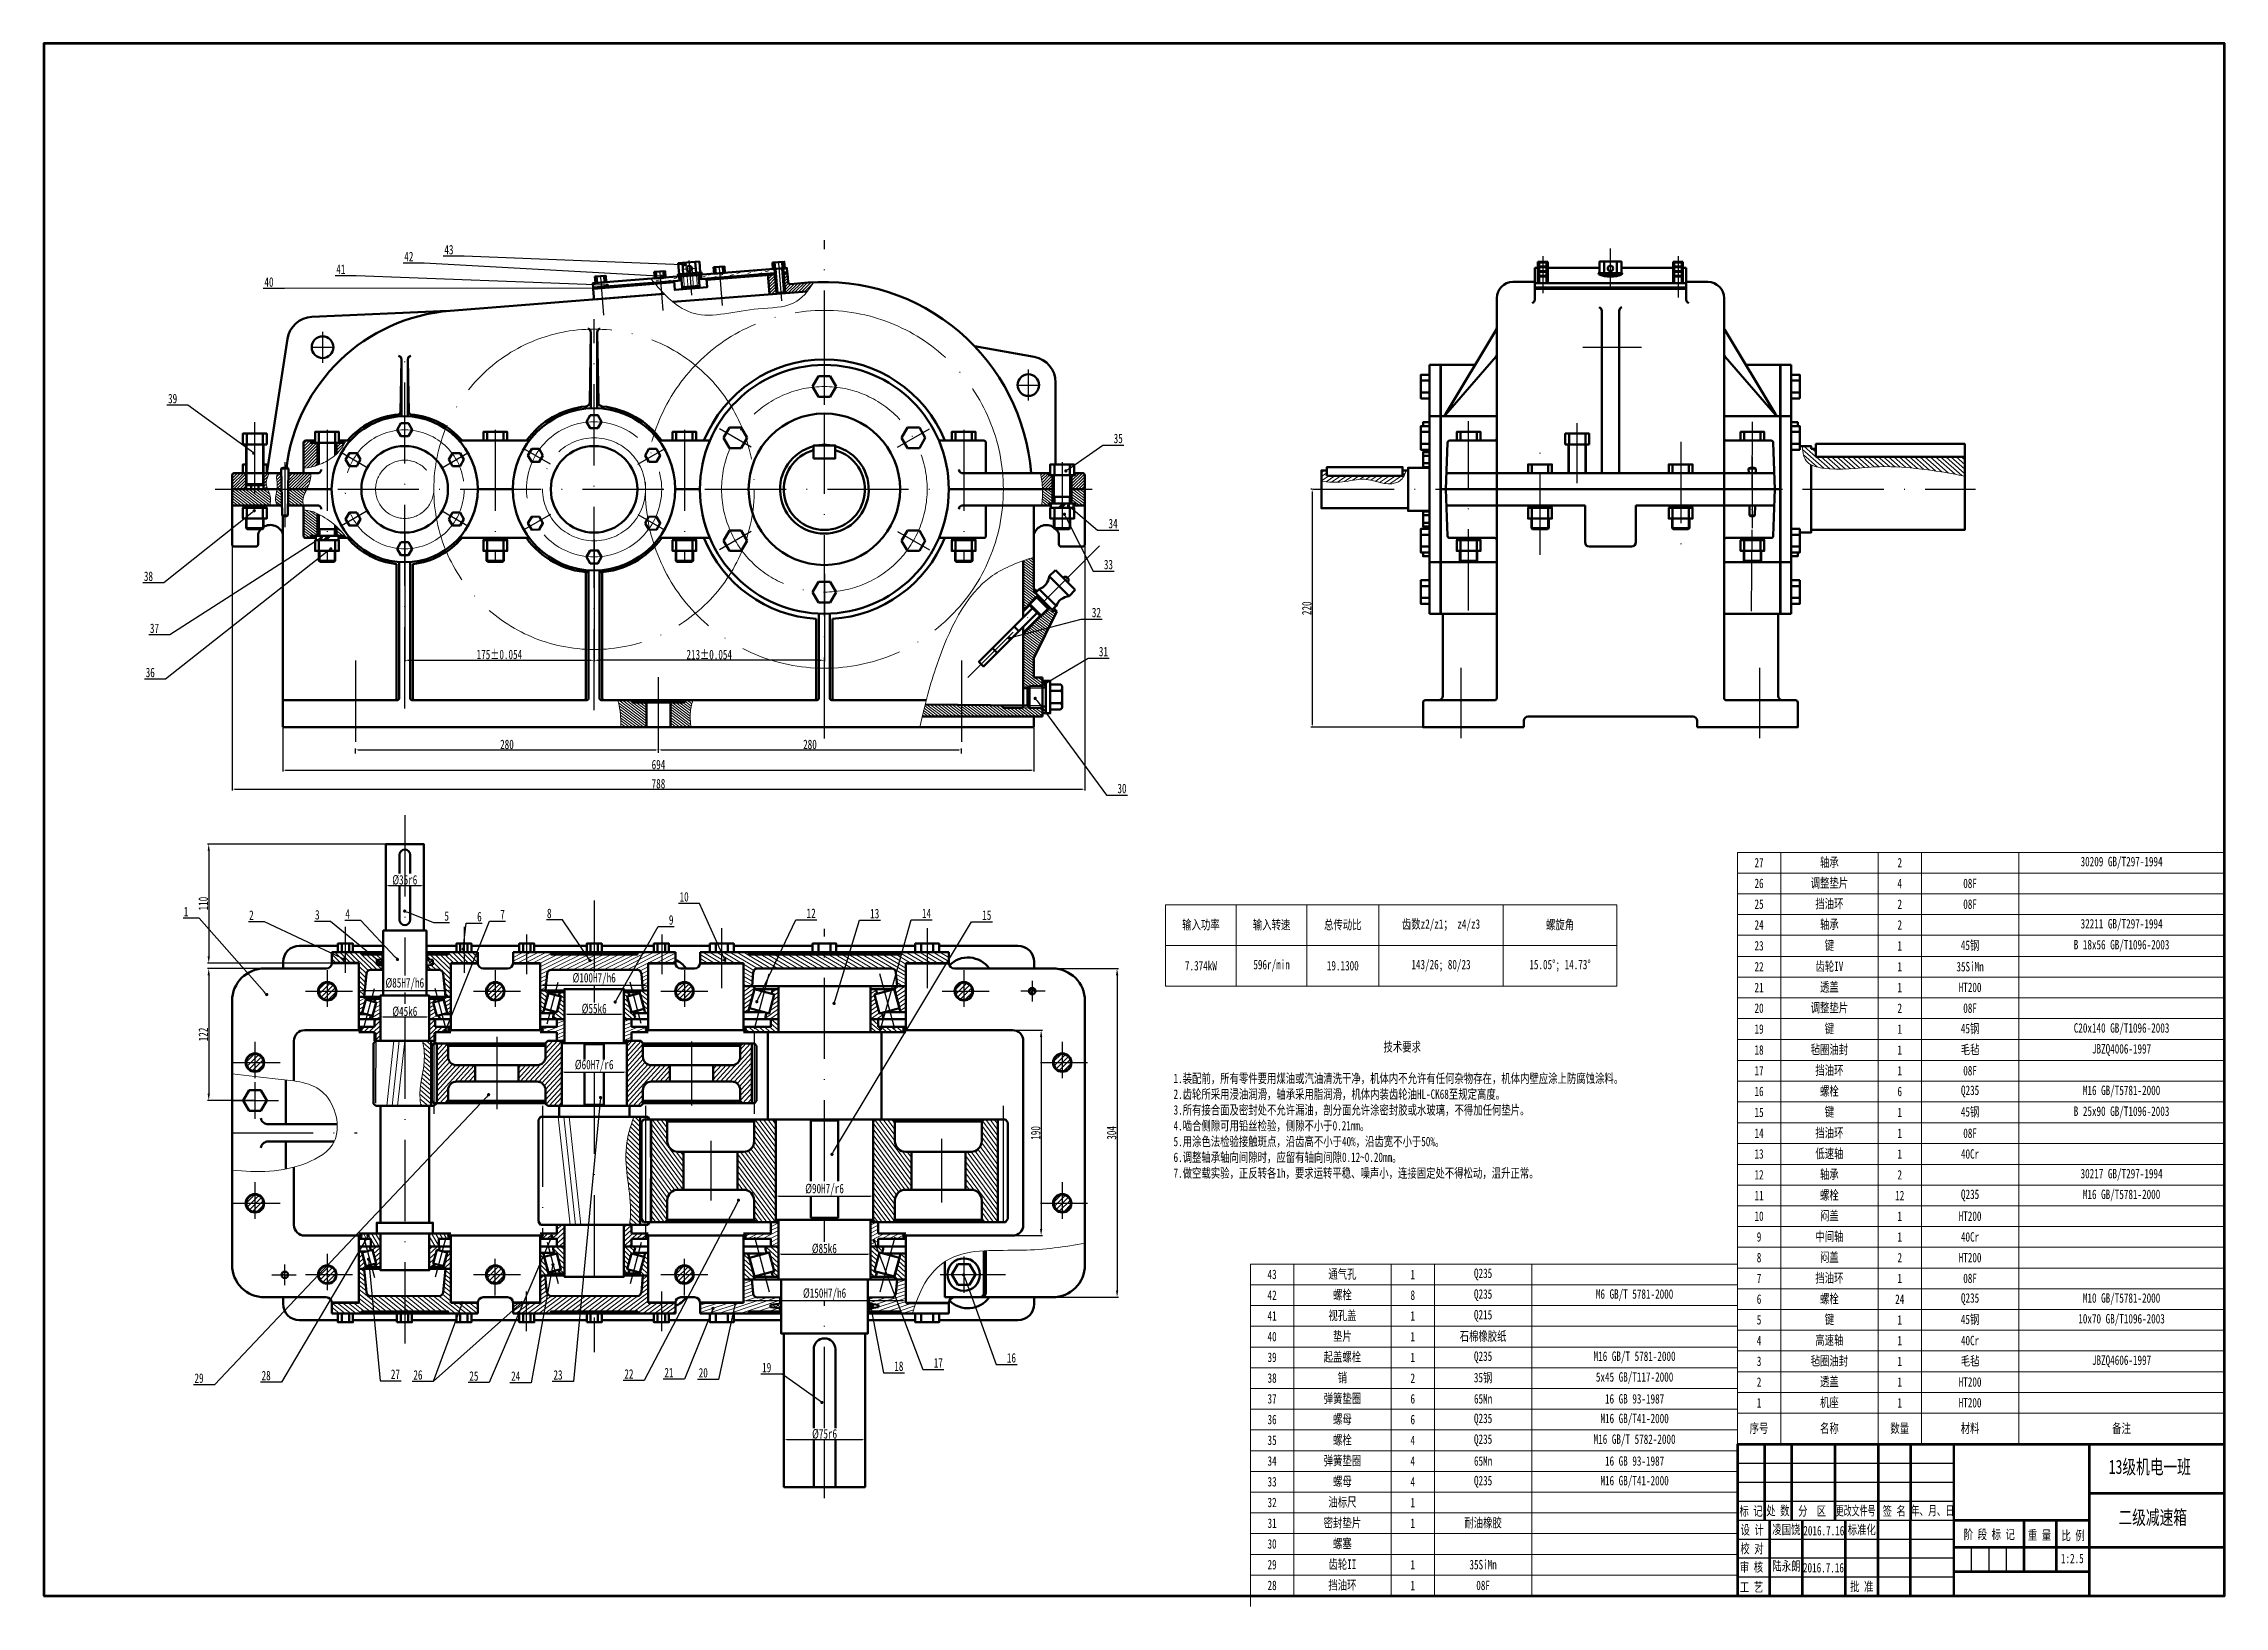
# Paper-space layout '布局3' of a CAD drawing. Header units: millimetres. Extents: x 23 to 829, y 6 to 584.
# The model-space entities are those that its viewports show. They can reach past a viewport. Long polylines and large blocks are cut down to what shows.
import ezdxf
from ezdxf import colors
from ezdxf.entities.mleader import LeaderData, LeaderLine
from ezdxf.math import Vec2, Vec3

# ---------------------------------------------------------------- set-up
doc = ezdxf.new("R2010")
doc.units = ezdxf.units.MM
for name, pattern in [('ACAD_ISO04W100', [30, 24, -3, 0, -3]), ('ACAD_ISO10W100', [18, 12, -3, 0, -3]), ('DASHED2', [9.525, 6.35, -3.175])]:
    doc.linetypes.add(name, pattern=pattern)
doc.layers.add('center line', color=7, linetype='ACAD_ISO10W100')
doc.layers.add('title', color=7, linetype='Continuous')
for name, color, linetype, lineweight in [('div line', 7, 'ACAD_ISO04W100', 18), ('label', 7, 'Continuous', 18), ('normal', 7, 'Continuous', 18), ('outline', 7, 'Continuous', 50), ('SOLID', 7, 'Continuous', 100)]:
    doc.layers.add(name, color=color, linetype=linetype, lineweight=lineweight)
doc.layers.add('show hint', color=7, linetype='DASHED2', lineweight=18, plot=False)
doc.styles.get("Standard").update_dxf_attribs({"font": '', "width": 0.707})
doc.styles.get('Standard').set_extended_font_data('SimSun')
doc.dimstyles.new('ISO-25', dxfattribs={"dimtxt": 2.5, "dimasz": 2.5, "dimexe": 1.25, "dimexo": 0.625, "dimtad": 1, "dimtxsty": 'Standard', "dimcen": 2.5, "dimadec": 0, "dimazin": 0, "dimtfac": 1, "dimtmove": 0, "dimatfit": 3, "dimfxl": 1, "dimarcsym": 0})
pattern_1 = [(42.5116, (11.2814, 1021.42), (-2.145473, 2.340421), [])]
pattern_2 = [(319.5116, (11.2814, 1021.42), (2.061509, 2.414706), [])]
pattern_3 = [(30.5116, (11.2814, 1021.42), (-1.611988, 2.735346), [])]
pattern_4 = [(315.5116, (11.2814, 1021.42), (2.224928, 2.265021), [])]
pattern_5 = [(320.5116, (11.2814, 1021.42), (2.019052, 2.450317), [])]
pattern_6 = [(317.5116, (11.2814, 1021.42), (2.144525, 2.34129), [])]
pattern_7 = [(35.5116, (11.2814, 1021.42), (-1.844255, 2.584443), [])]

psp = doc.layouts.new('布局3')

msp = doc.modelspace()

# ---------------------------------------------------------------- texts
at = {"layer": 'label', "char_height": 8.75, "attachment_point": 5}
for s, insert, width in [('输入功率', (560.782, 327.041), 57.84923), ('输入转速', (626.096, 327.041), 57.77877), ('总传动比', (691.89, 327.041), 58.80806), ('齿数z2/z1； z4/z3', (782.623, 327.041), 107.65832), ('螺旋角', (892.649, 327.041), 97.39287), ('7.374kW', (560.782, 289.541), 57.84923), ('596r/min', (626.096, 289.541), 57.77877), ('19.1300', (691.89, 289.541), 58.80806), ('143/26; 80/23', (782.623, 289.541), 107.65832), ('15.05%%D; 14.73%%D', (892.649, 289.541), 97.39287)]:
    msp.add_mtext(s, dxfattribs=dict(at, insert=insert, width=width))
at = {"layer": 'label', "insert": (535.501, 218.978), "char_height": 8.75, "attachment_point": 1}
msp.add_mtext_dynamic_manual_height_columns('\\pi193.95;技术要求\\P\\pi211.15;\\P\\pi0;{\\fNSimSun|b0|i0|c0|p49;1.\\fNSimSun|b0|i0|c134|p49;装配前，所有零件要用煤油或汽油清洗干净，机体内不允许有任何杂物存在，机体内壁应涂上防腐蚀涂料。\\P\\fNSimSun|b0|i0|c0|p49;2.\\fNSimSun|b0|i0|c134|p49;齿轮所采用浸油润滑，轴承采用脂润滑，机体内装齿轮油\\fNSimSun|b0|i0|c0|p49;HL-CK68\\fNSimSun|b0|i0|c134|p49;至规定高度。\\P\\fNSimSun|b0|i0|c0|p49;3.\\fNSimSun|b0|i0|c134|p49;所有接合面及密封处不允许漏油，剖分面允许涂密封胶或水玻璃，不得加任何垫片。\\P\\fNSimSun|b0|i0|c0|p49;4.\\fNSimSun|b0|i0|c134|p49;啮合侧隙可用铅丝检验，侧隙不小于\\fNSimSun|b0|i0|c0|p49;0.21mm\\fNSimSun|b0|i0|c134|p49;。\\P\\fNSimSun|b0|i0|c0|p49;5.\\fNSimSun|b0|i0|c134|p49;用涂色法检验接触斑点，沿齿高不小于\\fNSimSun|b0|i0|c0|p49;40%\\fNSimSun|b0|i0|c134|p49;，沿齿宽不小于\\fNSimSun|b0|i0|c0|p49;50%\\fNSimSun|b0|i0|c134|p49;。\\P\\fNSimSun|b0|i0|c0|p49;6.\\fNSimSun|b0|i0|c134|p49;调整轴承轴向间隙时，应留有轴向间隙\\fNSimSun|b0|i0|c0|p49;0.12~0.20mm\\fNSimSun|b0|i0|c134|p49;。\\P\\fNSimSun|b0|i0|c0|p49;7.\\fNSimSun|b0|i0|c134|p49;做空载实验，正反转各\\fNSimSun|b0|i0|c0|p49;1h\\fNSimSun|b0|i0|c134|p49;，要求运转平稳、噪声小，连接固定处不得松动，温升正常。}', width=422.29261, gutter_width=17.5, heights=[0], dxfattribs=at)

# ---------------------------------------------------------------- blocks, each defined once
blk = doc.blocks.new('A1 title')
at = {"layer": 'title', "lineweight": 53}
for p, q in [((-180, 66.11), (-180, 38.11)), ((-170, 66.11), (-170, 38.11)), ((-154, 66.11), (-154, 38.11)), ((-138, 66.11), (-138, 38.11)), ((-126, 66.11), (-126, 38.11)), ((-60, 66.11), (-60, 10.11)), ((-60, 48.11), (-10, 48.11)), ((-178, 10.11), (-178, 38.11)), ((-166, 10.11), (-166, 38.11)), ((-150, 10.11), (-150, 38.11)), ((-138, 10.11), (-138, 38.11)), ((-126, 10.11), (-126, 38.11)), ((-110, 38.11), (-60, 38.11)), ((-84, 19.11), (-84, 38.11)), ((-72, 19.11), (-72, 38.11)), ((-110, 28.11), (-60, 28.11)), ((-60, 28.11), (-10, 28.11)), ((-110, 19.11), (-60, 19.11))]:
    blk.add_line(p, q, dxfattribs=at)
at = {"layer": 'title'}
for p, q in [((-110, 66.11), (-110, 38.11)), ((-190, 59.11), (-110, 59.11)), ((-190, 52.11), (-110, 52.11)), ((-190, 45.11), (-110, 45.11)), ((-190, 38.11), (-110, 38.11)), ((-110, 10.11), (-110, 38.11)), ((-190, 31.11), (-110, 31.11)), ((-103.5, 19.11), (-103.5, 28.11)), ((-97, 19.11), (-97, 28.11)), ((-90.5, 19.11), (-90.5, 28.11)), ((-190, 24.11), (-110, 24.11)), ((-190, 17.11), (-110, 17.11))]:
    blk.add_line(p, q, dxfattribs=at)
at = {"layer": 'title', "lineweight": 80}
blk.add_lwpolyline([(-816, 10.11), (-10, 10.11), (-10, 584.11), (-816, 584.11)], close=True, dxfattribs=at)
at = {"layer": 'title', "lineweight": 53}
blk.add_lwpolyline([(-190, 10.11), (-10, 10.11), (-10, 66.11), (-190, 66.11)], close=True, dxfattribs=at)
at = {"layer": 'title'}
for s, width, p in [('标 记', 0.707, (-189.26, 39.73)), ('处 数', 0.707, (-179.36, 39.86)), ('分  区', 0.707, (-167.55, 39.74)), ('更改文件号', 0.6, (-153.64, 39.83)), ('签 名', 0.707, (-136.33, 39.72)), ('年、月、日', 0.65, (-125.85, 39.91)), ('设 计', 0.707, (-188.83, 32.78)), ('标准化', 0.707, (-149.24, 32.83)), ('阶 段 标 记', 0.707, (-106.34, 31.07)), ('重 量', 0.707, (-82.63, 30.84)), ('比 例', 0.707, (-70.21, 30.67)), ('校 对', 0.707, (-188.91, 25.83)), ('审 核', 0.707, (-189.11, 18.99)), ('工 艺', 0.707, (-189.1, 11.59)), ('批 准', 0.707, (-148.35, 11.8))]:
    blk.add_text(s, height=3.5, dxfattribs=dict(at, width=width)).set_placement(p)
blk = doc.blocks.new('A1 SHEET02')
at = {"layer": 'normal'}
for p, q in [((-190, 284.93), (-10, 284.93)), ((-174, 284.93), (-174, 66)), ((-138, 284.93), (-138, 66)), ((-122, 284.93), (-122, 66)), ((-86, 284.93), (-86, 66)), ((-190, 277.26), (-10, 277.26)), ((-190, 269.6), (-10, 269.6)), ((-190, 261.93), (-10, 261.93)), ((-190, 254.26), (-10, 254.26)), ((-190, 246.47), (-10, 246.47)), ((-190, 238.8), (-10, 238.8)), ((-190, 231.13), (-10, 231.13)), ((-190, 223.47), (-10, 223.47)), ((-190, 215.67), (-10, 215.67)), ((-190, 208), (-10, 208)), ((-190, 200.34), (-10, 200.34)), ((-190, 192.67), (-10, 192.67)), ((-190, 184.87), (-10, 184.87)), ((-190, 177.2), (-10, 177.2)), ((-190, 169.54), (-10, 169.54)), ((-190, 161.87), (-10, 161.87)), ((-190, 154.2), (-10, 154.2)), ((-190, 146.54), (-10, 146.54)), ((-190, 138.87), (-10, 138.87)), ((-354, 132.67), (-354, 21.78)), ((-318, 132.67), (-318, 10)), ((-302, 132.67), (-302, 10)), ((-266, 132.67), (-266, 10)), ((-190, 131.2), (-10, 131.2)), ((-190, 123.54), (-10, 123.54)), ((-370, 117.33), (-190, 117.33)), ((-190, 115.87), (-10, 115.87)), ((-370, 109.67), (-190, 109.67)), ((-190, 108.2), (-10, 108.2)), ((-370, 102), (-190, 102)), ((-190, 100.54), (-10, 100.54)), ((-370, 94.33), (-190, 94.33)), ((-190, 92.87), (-10, 92.87)), ((-370, 86.67), (-190, 86.67)), ((-190, 85.2), (-10, 85.2)), ((-370, 79), (-190, 79)), ((-190, 77.54), (-10, 77.54)), ((-370, 71.33), (-190, 71.33)), ((-370, 63.67), (-190, 63.67)), ((-370, 56), (-190, 56)), ((-370, 48.33), (-190, 48.33)), ((-370, 40.67), (-190, 40.67)), ((-370, 33), (-190, 33)), ((-370, 25.33), (-190, 25.33)), ((-370, 17.67), (-190, 17.67)), ((-354, 21.78), (-354, 10)), ((-190, 10), (-370, 10)), ((-190, 10), (-190, 10)), ((-190, 10), (-190, 10))]:
    blk.add_line(p, q, dxfattribs=at)
for points in [[(-10, 284.93), (-10, 66), (-190, 66), (-190, 284.93)], [(-370, 13.75), (-370, 132.67), (-190, 132.67), (-190, 21.41)], [(-370, 6.08), (-370, 125), (-190, 125), (-190, 13.75)]]:
    blk.add_lwpolyline(points, dxfattribs=at)
at = {"layer": 'title', "lineweight": 50}
blk.add_line((-110, 66), (-110, 10), dxfattribs=at)
at = {"layer": 'outline'}
blk.add_blockref('A1 title', (0, -0.11), dxfattribs=at)
at = {"char_height": 3.5, "attachment_point": 1}
for s, width, insert in [('陆永朗', 10.0647, (-177.06, 22.78)), ('2016.7.16', 13.6632, (-165.76, 22.14))]:
    blk.add_mtext_dynamic_manual_height_columns(s, width=width, gutter_width=17.5, heights=[0], dxfattribs=dict(at, insert=insert))
at = {"layer": 'normal', "char_height": 3.5, "attachment_point": 5}
for s, insert, width in [('27', (-182, 281.1), 13), ('轴承', (-156, 281.1), 33), ('2', (-130, 281.1), 13), ('30209 GB/T297-1994', (-48, 281.1), 73), ('26', (-182, 273.43), 13), ('调整垫片', (-156, 273.43), 33), ('4', (-130, 273.43), 13), ('08F', (-104, 273.43), 33), ('25', (-182, 265.76), 13), ('挡油环', (-156, 265.76), 33), ('2', (-130, 265.76), 13), ('08F', (-104, 265.76), 33), ('24', (-182, 258.1), 13), ('轴承', (-156, 258.1), 33), ('2', (-130, 258.1), 13), ('32211 GB/T297-1994', (-48, 258.1), 73), ('23', (-182, 250.37), 13), ('键', (-156, 250.37), 33), ('1', (-130, 250.37), 13), ('45钢', (-104, 250.37), 33), ('B 18x56 GB/T1096-2003', (-48, 250.37), 73), ('22', (-182, 242.63), 13), ('齿轮IV', (-156, 242.63), 33), ('1', (-130, 242.63), 13), ('35SiMn', (-104, 242.63), 33), ('21', (-182, 234.97), 13), ('透盖', (-156, 234.97), 33), ('1', (-130, 234.97), 13), ('HT200', (-104, 234.97), 33), ('20', (-182, 227.3), 13), ('调整垫片', (-156, 227.3), 33), ('2', (-130, 227.3), 13), ('08F', (-104, 227.3), 33), ('19', (-182, 219.57), 13), ('键', (-156, 219.57), 33), ('1', (-130, 219.57), 13), ('45钢', (-104, 219.57), 33), ('C20x140 GB/T1096-2003', (-48, 219.57), 73), ('18', (-182, 211.84), 13), ('毡圈油封', (-156, 211.84), 33), ('1', (-130, 211.84), 13), ('毛毡', (-104, 211.84), 33), ('JBZQ4006-1997', (-48, 211.84), 73), ('17', (-182, 204.17), 13), ('挡油环', (-156, 204.17), 33), ('1', (-130, 204.17), 13), ('08F', (-104, 204.17), 33), ('16', (-182, 196.5), 13), ('螺栓', (-156, 196.5), 33), ('6', (-130, 196.5), 13), ('Q235', (-104, 196.5), 33), ('M16 GB/T5781-2000', (-48, 196.5), 73), ('15', (-182, 188.77), 13), ('键', (-156, 188.77), 33), ('1', (-130, 188.77), 13), ('45钢', (-104, 188.77), 33), ('B 25x90 GB/T1096-2003', (-48, 188.77), 73), ('14', (-182, 181.04), 13), ('挡油环', (-156, 181.04), 33), ('1', (-130, 181.04), 13), ('08F', (-104, 181.04), 33), ('13', (-182, 173.37), 13), ('低速轴', (-156, 173.37), 33), ('1', (-130, 173.37), 13), ('40Cr', (-104, 173.37), 33), ('12', (-182, 165.7), 13), ('轴承', (-156, 165.7), 33), ('2', (-130, 165.7), 13), ('30217 GB/T297-1994', (-48, 165.7), 73), ('11', (-182, 158.04), 13), ('螺栓', (-156, 158.04), 33), ('12', (-130, 158.04), 13), ('Q235', (-104, 158.04), 33), ('M16 GB/T5781-2000', (-48, 158.04), 73), ('10', (-182, 150.37), 13), ('中间轴', (-156, 142.7), 33), ('闷盖', (-156, 150.37), 33), ('1', (-130, 150.37), 13), ('HT200', (-104, 150.37), 33), ('9', (-182, 142.7), 13), ('闷盖', (-156, 135.04), 33), ('1', (-130, 142.7), 13), ('40Cr', (-104, 142.7), 33), ('43', (-362, 128.83), 13), ('通气孔', (-336, 128.83), 33), ('1', (-310, 128.83), 13), ('Q235', (-284, 128.83), 33), ('8', (-182, 135.04), 13), ('7', (-182, 127.37), 13), ('挡油环', (-156, 127.37), 33), ('2', (-130, 135.04), 13), ('1', (-130, 127.37), 13), ('HT200', (-104, 135.04), 33), ('08F', (-104, 127.37), 33), ('42', (-362, 121.17), 13), ('螺栓', (-336, 121.17), 33), ('8', (-310, 121.17), 13), ('Q235', (-284, 121.17), 33), ('M6 GB/T 5781-2000', (-228, 121.17), 73), ('6', (-182, 119.7), 13), ('螺栓', (-156, 119.7), 33), ('24', (-130, 119.7), 13), ('Q235', (-104, 119.7), 33), ('M10 GB/T5781-2000', (-48, 119.7), 73), ('41', (-362, 113.5), 13), ('视孔盖', (-336, 113.5), 33), ('1', (-310, 113.5), 13), ('Q215', (-284, 113.5), 33), ('5', (-182, 112.04), 13), ('键', (-156, 112.04), 33), ('1', (-130, 112.04), 13), ('45钢', (-104, 112.04), 33), ('10x70 GB/T1096-2003', (-48, 112.04), 73), ('40', (-362, 105.83), 13), ('垫片', (-336, 105.83), 33), ('1', (-310, 105.83), 13), ('石棉橡胶纸', (-284, 105.83), 33), ('4', (-182, 104.37), 13), ('高速轴', (-156, 104.37), 33), ('1', (-130, 104.37), 13), ('40Cr', (-104, 104.37), 33), ('39', (-362, 98.17), 13), ('起盖螺栓', (-336, 98.17), 33), ('1', (-310, 98.17), 13), ('Q235', (-284, 98.17), 33), ('M16 GB/T 5781-2000', (-228, 98.17), 73), ('3', (-182, 96.7), 13), ('毡圈油封', (-156, 96.7), 33), ('1', (-130, 96.7), 13), ('毛毡', (-104, 96.7), 33), ('JBZQ4606-1997', (-48, 96.7), 73), ('38', (-362, 90.5), 13), ('销', (-336, 90.5), 33), ('2', (-310, 90.5), 13), ('35钢', (-284, 90.5), 33), ('5x45 GB/T117-2000', (-228, 90.5), 73), ('2', (-182, 89.04), 13), ('透盖', (-156, 89.04), 33), ('1', (-130, 89.04), 13), ('HT200', (-104, 89.04), 33), ('37', (-362, 82.83), 13), ('弹簧垫圈', (-336, 82.83), 33), ('6', (-310, 82.83), 13), ('65Mn', (-284, 82.83), 33), ('16 GB 93-1987', (-228, 82.83), 73), ('1', (-182, 81.37), 13), ('机座', (-156, 81.37), 33), ('1', (-130, 81.37), 13), ('HT200', (-104, 81.37), 33), ('36', (-362, 75.17), 13), ('螺母', (-336, 75.17), 33), ('6', (-310, 75.17), 13), ('Q235', (-284, 75.17), 33), ('M16 GB/T41-2000', (-228, 75.17), 73), ('序号', (-182, 71.77), 13), ('名称', (-156, 71.77), 33), ('数量', (-130, 71.77), 13), ('材料', (-104, 71.77), 33), ('备注', (-48, 71.77), 73), ('35', (-362, 67.5), 13), ('螺栓', (-336, 67.5), 33), ('4', (-310, 67.5), 13), ('Q235', (-284, 67.5), 33), ('M16 GB/T 5782-2000', (-228, 67.5), 73), ('34', (-362, 59.83), 13), ('弹簧垫圈', (-336, 59.83), 33), ('4', (-310, 59.83), 13), ('65Mn', (-284, 59.83), 33), ('16 GB 93-1987', (-228, 59.83), 73), ('33', (-362, 52.17), 13), ('螺母', (-336, 52.17), 33), ('4', (-310, 52.17), 13), ('Q235', (-284, 52.17), 33), ('M16 GB/T41-2000', (-228, 52.17), 73), ('32', (-362, 44.5), 13), ('油标尺', (-336, 44.5), 33), ('1', (-310, 44.5), 13), ('31', (-362, 36.83), 13), ('密封垫片', (-336, 36.83), 33), ('1', (-310, 36.83), 13), ('耐油橡胶', (-284, 36.83), 33), ('30', (-362, 29.17), 13), ('螺塞', (-336, 29.17), 33), ('29', (-362, 21.5), 13), ('挡油环', (-336, 13.83), 33), ('齿轮II', (-336, 21.5), 33), ('1', (-310, 21.5), 13), ('35SiMn', (-284, 21.5), 33), ('28', (-362, 13.83), 13), ('1', (-310, 13.83), 13), ('08F', (-284, 13.83), 33)]:
    blk.add_mtext(s, dxfattribs=dict(at, insert=insert, width=width))
at = {"layer": 'title', "attachment_point": 1}
for s, width, insert, char_height in [('13级机电一班', 36.7391, (-52.74, 60.31), 5.25), ('二级减速箱', 36.983, (-49.14, 41.61), 5.25), ('凌国饶', 12, (-177.1, 36.29), 3.5), ('2016.7.16', 16, (-165.63, 35.84), 3.5), ('1:2.5', 11.5942, (-70.41, 25.56), 3.5)]:
    blk.add_mtext_dynamic_manual_height_columns(s, width=width, gutter_width=17.5, heights=[0], dxfattribs=dict(at, insert=insert, char_height=char_height))
blk = doc.blocks.new('*U1')
at = {"layer": 'center line'}
blk.add_line((4.6, 5.4), (7.3, -29.5), dxfattribs=at)
blk = doc.blocks.new('*U2')
at = {"layer": 'center line', "color": 0, "linetype": 'ByBlock', "lineweight": -2, "transparency": 16777216}
for p in [(-54.8, -4.3), (0, 0), (-164.5, -13), (-109.7, -8.7)]:
    blk.add_blockref('*U1', p, dxfattribs=at)
blk = doc.blocks.new('*U3')
at = {"layer": 'center line'}
blk.add_line((0, 13.2), (0, -13.2), dxfattribs=at)
at = {"layer": 'outline'}
blk.add_lwpolyline([(-3.5, 5.2), (-6.9, -0.8), (-3.5, -6.8), (3.5, -6.8), (6.9, -0.8), (3.5, 5.2)], close=True, dxfattribs=at)
blk = doc.blocks.new('*U4')
at = {"layer": 'outline', "color": 0, "linetype": 'ByBlock', "lineweight": -2, "transparency": 16777216}
for p, rotation in [((-175, 784.2), 180), ((-222, 757.1), 240), ((-128, 757.1), 120), ((-222, 702.9), 299.9999999999999), ((-128, 702.9), 59.99999999999997)]:
    blk.add_blockref('*U3', p, dxfattribs=dict(at, rotation=rotation))
blk.add_blockref('*U3', (-175, 675.8), dxfattribs=at)
blk = doc.blocks.new('_Dot')
at = {"color": 0, "linetype": 'ByBlock', "lineweight": -2}
blk.add_line((-0.5, 0), (-1, 0), dxfattribs=at)
at = {"color": 0, "linetype": 'ByBlock', "const_width": 0.5}
blk.add_lwpolyline([(-0.25, 0, 1), (0.25, 0, 1)], format="xyb", close=True, dxfattribs=at)
blk = doc.blocks.new('*D17')
at = {"layer": 'Defpoints', "color": 0, "transparency": 16777216}
for p in [(138, -0.5), (288, -0.5), (288, -20)]:
    blk.add_point(p, dxfattribs=at)
at = {"layer": 'label', "color": 0, "lineweight": -2, "transparency": 16777216}
for p, q in [((138, -1.1), (138, -21.3)), ((140.5, -20), (285.5, -20)), ((288, -1.1), (288, -21.3))]:
    blk.add_line(p, q, dxfattribs=at)
at = {"layer": 'label', "color": 0, "transparency": 16777216}
for points in [[(140.5, -19.6), (140.5, -20.4), (138, -20)], [(285.5, -19.6), (285.5, -20.4), (288, -20)]]:
    blk.add_solid(points, dxfattribs=at)
at = {"layer": 'label', "color": 0, "transparency": 16777216, "insert": (213, -14.1), "char_height": 8.75, "attachment_point": 5}
blk.add_mtext('%%c150H7/h6', dxfattribs=at)
blk = doc.blocks.new('*D18')
at = {"layer": 'Defpoints', "color": 0, "transparency": 16777216}
for p in [(170.5, 30), (255.5, 30), (255.5, 23)]:
    blk.add_point(p, dxfattribs=at)
at = {"layer": 'label', "color": 0, "lineweight": -2, "transparency": 16777216}
for p, q in [((170.5, 29.4), (170.5, 21.7)), ((173, 23), (253, 23)), ((255.5, 29.4), (255.5, 21.7))]:
    blk.add_line(p, q, dxfattribs=at)
at = {"layer": 'label', "color": 0, "transparency": 16777216}
for points in [[(173, 23.4), (173, 22.5), (170.5, 23)], [(253, 23.4), (253, 22.5), (255.5, 23)]]:
    blk.add_solid(points, dxfattribs=at)
at = {"layer": 'label', "color": 0, "transparency": 16777216, "insert": (212.8, 28), "char_height": 8.75, "attachment_point": 5}
blk.add_mtext('%%c85k6', dxfattribs=at)
blk = doc.blocks.new('*D19')
at = {"layer": 'Defpoints', "color": 0, "transparency": 16777216}
for p in [(258, 76.6), (168, 54.5), (258, 54.6)]:
    blk.add_point(p, dxfattribs=at)
at = {"layer": 'label', "color": 0, "lineweight": -2, "transparency": 16777216}
for p, q in [((168, 55.1), (168, 77.8)), ((170.5, 76.6), (255.5, 76.6)), ((258, 55.2), (258, 77.8))]:
    blk.add_line(p, q, dxfattribs=at)
at = {"layer": 'label', "color": 0, "transparency": 16777216}
for points in [[(170.5, 77), (170.5, 76.2), (168, 76.6)], [(255.5, 77), (255.5, 76.2), (258, 76.6)]]:
    blk.add_solid(points, dxfattribs=at)
at = {"layer": 'label', "color": 0, "transparency": 16777216, "insert": (213, 82.5), "char_height": 8.75, "attachment_point": 5}
blk.add_mtext('%%c90H7/r6', dxfattribs=at)
blk = doc.blocks.new('*D20')
at = {"layer": 'Defpoints', "color": 0, "transparency": 16777216}
for p in [(-49.9, 292), (50.1, 292), (50.1, 271.5)]:
    blk.add_point(p, dxfattribs=at)
at = {"layer": 'label', "color": 0, "lineweight": -2, "transparency": 16777216}
for p, q in [((-49.9, 291.4), (-49.9, 270.2)), ((50.1, 291.4), (50.1, 270.2)), ((-47.4, 271.5), (47.6, 271.5))]:
    blk.add_line(p, q, dxfattribs=at)
at = {"layer": 'label', "color": 0, "transparency": 16777216}
for points in [[(-47.4, 271.9), (-47.4, 271), (-49.9, 271.5)], [(47.6, 271.9), (47.6, 271), (50.1, 271.5)]]:
    blk.add_solid(points, dxfattribs=at)
at = {"layer": 'label', "color": 0, "transparency": 16777216, "insert": (0.1, 277.4), "char_height": 8.75, "attachment_point": 5}
blk.add_mtext('%%c100H7/h6', dxfattribs=at)
blk = doc.blocks.new('*D21')
at = {"layer": 'Defpoints', "color": 0, "transparency": 16777216}
for p in [(27.6, 244.8), (-27.4, 240), (27.6, 240)]:
    blk.add_point(p, dxfattribs=at)
at = {"layer": 'label', "color": 0, "lineweight": -2, "transparency": 16777216}
for p, q in [((-27.4, 240.6), (-27.4, 246)), ((-24.9, 244.8), (25.1, 244.8)), ((27.6, 240.6), (27.6, 246))]:
    blk.add_line(p, q, dxfattribs=at)
at = {"layer": 'label', "color": 0, "transparency": 16777216}
for points in [[(-24.9, 245.2), (-24.9, 244.4), (-27.4, 244.8)], [(25.1, 245.2), (25.1, 244.4), (27.6, 244.8)]]:
    blk.add_solid(points, dxfattribs=at)
at = {"layer": 'label', "color": 0, "transparency": 16777216, "insert": (0.1, 249.8), "char_height": 8.75, "attachment_point": 5}
blk.add_mtext('%%c55k6', dxfattribs=at)
blk = doc.blocks.new('*D22')
at = {"layer": 'Defpoints', "color": 0, "transparency": 16777216}
for p in [(-29.9, 218), (30.1, 218), (30.1, 191.2)]:
    blk.add_point(p, dxfattribs=at)
at = {"layer": 'label', "color": 0, "lineweight": -2, "transparency": 16777216}
for p, q in [((-29.9, 217.4), (-29.9, 190)), ((30.1, 217.4), (30.1, 190)), ((-27.4, 191.2), (27.6, 191.2))]:
    blk.add_line(p, q, dxfattribs=at)
at = {"layer": 'label', "color": 0, "transparency": 16777216}
for points in [[(-27.4, 191.6), (-27.4, 190.8), (-29.9, 191.2)], [(27.6, 191.6), (27.6, 190.8), (30.1, 191.2)]]:
    blk.add_solid(points, dxfattribs=at)
at = {"layer": 'label', "color": 0, "transparency": 16777216, "insert": (0.1, 197.1), "char_height": 8.75, "attachment_point": 5}
blk.add_mtext('%%c60H7/r6', dxfattribs=at)
blk = doc.blocks.new('*D23')
at = {"layer": 'Defpoints', "color": 0, "transparency": 16777216}
for p in [(-217.4, 292), (-132.4, 292), (-132.4, 266.8)]:
    blk.add_point(p, dxfattribs=at)
at = {"layer": 'label', "color": 0, "lineweight": -2, "transparency": 16777216}
for p, q in [((-217.4, 291.4), (-217.4, 265.5)), ((-132.4, 291.4), (-132.4, 265.5)), ((-214.9, 266.8), (-134.9, 266.8))]:
    blk.add_line(p, q, dxfattribs=at)
at = {"layer": 'label', "color": 0, "transparency": 16777216}
for points in [[(-214.9, 267.2), (-214.9, 266.3), (-217.4, 266.8)], [(-134.9, 267.2), (-134.9, 266.3), (-132.4, 266.8)]]:
    blk.add_solid(points, dxfattribs=at)
at = {"layer": 'label', "color": 0, "transparency": 16777216, "insert": (-174.9, 272.7), "char_height": 8.75, "attachment_point": 5}
blk.add_mtext('%%c85H7/h6', dxfattribs=at)
blk = doc.blocks.new('*D24')
at = {"layer": 'Defpoints', "color": 0, "transparency": 16777216}
for p in [(-197.4, 259), (-152.4, 259), (-152.4, 242.2)]:
    blk.add_point(p, dxfattribs=at)
at = {"layer": 'label', "color": 0, "lineweight": -2, "transparency": 16777216}
for p, q in [((-197.4, 258.4), (-197.4, 240.9)), ((-194.9, 242.2), (-154.9, 242.2)), ((-152.4, 258.4), (-152.4, 240.9))]:
    blk.add_line(p, q, dxfattribs=at)
at = {"layer": 'label', "color": 0, "transparency": 16777216}
for points in [[(-194.9, 242.6), (-194.9, 241.8), (-197.4, 242.2)], [(-154.9, 242.6), (-154.9, 241.8), (-152.4, 242.2)]]:
    blk.add_solid(points, dxfattribs=at)
at = {"layer": 'label', "color": 0, "transparency": 16777216, "insert": (-174.9, 247.2), "char_height": 8.75, "attachment_point": 5}
blk.add_mtext('%%c45k6', dxfattribs=at)
blk = doc.blocks.new('*D27')
at = {"layer": 'Defpoints', "color": 0, "transparency": 16777216}
for p in [(-192.4, 402), (-157.4, 402), (-157.4, 363.8)]:
    blk.add_point(p, dxfattribs=at)
at = {"layer": 'label', "color": 0, "lineweight": -2, "transparency": 16777216}
for p, q in [((-192.4, 401.4), (-192.4, 362.5)), ((-157.4, 401.4), (-157.4, 362.5)), ((-189.9, 363.8), (-159.9, 363.8))]:
    blk.add_line(p, q, dxfattribs=at)
at = {"layer": 'label', "color": 0, "transparency": 16777216}
for points in [[(-189.9, 364.2), (-189.9, 363.4), (-192.4, 363.8)], [(-159.9, 364.2), (-159.9, 363.4), (-157.4, 363.8)]]:
    blk.add_solid(points, dxfattribs=at)
at = {"layer": 'label', "color": 0, "transparency": 16777216, "insert": (-174.9, 368.8), "char_height": 8.75, "attachment_point": 5}
blk.add_mtext('%%c35r6', dxfattribs=at)
blk = doc.blocks.new('*D28')
at = {"layer": 'Defpoints', "color": 0, "transparency": 16777216}
for p in [(250.5, -148.4), (175.5, -192.5), (250.5, -192.5)]:
    blk.add_point(p, dxfattribs=at)
at = {"layer": 'label', "color": 0, "lineweight": -2, "transparency": 16777216}
for p, q in [((175.5, -191.9), (175.5, -147.2)), ((178, -148.4), (248, -148.4)), ((250.5, -191.9), (250.5, -147.2))]:
    blk.add_line(p, q, dxfattribs=at)
at = {"layer": 'label', "color": 0, "transparency": 16777216}
for points in [[(178, -148), (178, -148.8), (175.5, -148.4)], [(248, -148), (248, -148.8), (250.5, -148.4)]]:
    blk.add_solid(points, dxfattribs=at)
at = {"layer": 'label', "color": 0, "transparency": 16777216, "insert": (213, -143.4), "char_height": 8.75, "attachment_point": 5}
blk.add_mtext('%%c75r6', dxfattribs=at)
blk = doc.blocks.new('*D29')
at = {"layer": 'Defpoints', "color": 0, "transparency": 16777216}
for p in [(-220.5, 485), (59.5, 489.1), (59.5, 486.3)]:
    blk.add_point(p, dxfattribs=at)
at = {"layer": 'label', "color": 0, "lineweight": -2, "transparency": 16777216}
for p, q in [((-220.5, 485.6), (-220.5, 490.4)), ((-218, 489.1), (57, 489.1)), ((59.5, 486.9), (59.5, 490.4))]:
    blk.add_line(p, q, dxfattribs=at)
at = {"layer": 'label', "color": 0, "transparency": 16777216}
for points in [[(-218, 489.5), (-218, 488.7), (-220.5, 489.1)], [(57, 489.5), (57, 488.7), (59.5, 489.1)]]:
    blk.add_solid(points, dxfattribs=at)
at = {"layer": 'label', "color": 0, "transparency": 16777216, "insert": (-80.5, 494.1), "char_height": 8.75, "attachment_point": 5}
blk.add_mtext('280', dxfattribs=at)
blk = doc.blocks.new('*D30')
at = {"layer": 'Defpoints', "color": 0, "transparency": 16777216}
for p in [(59.5, 486.3), (339.5, 489.1), (339.5, 485)]:
    blk.add_point(p, dxfattribs=at)
at = {"layer": 'label', "color": 0, "lineweight": -2, "transparency": 16777216}
for p, q in [((59.5, 486.9), (59.5, 490.4)), ((62, 489.1), (337, 489.1)), ((339.5, 485.6), (339.5, 490.4))]:
    blk.add_line(p, q, dxfattribs=at)
at = {"layer": 'label', "color": 0, "transparency": 16777216}
for points in [[(62, 489.5), (62, 488.7), (59.5, 489.1)], [(337, 489.5), (337, 488.7), (339.5, 489.1)]]:
    blk.add_solid(points, dxfattribs=at)
at = {"layer": 'label', "color": 0, "transparency": 16777216, "insert": (199.5, 494.1), "char_height": 8.75, "attachment_point": 5}
blk.add_mtext('280', dxfattribs=at)
blk = doc.blocks.new('*D31')
at = {"layer": 'Defpoints', "color": 0, "transparency": 16777216}
for p in [(-287.5, 510), (406.5, 510), (406.5, 470.4)]:
    blk.add_point(p, dxfattribs=at)
at = {"layer": 'label', "color": 0, "lineweight": -2, "transparency": 16777216}
for p, q in [((-287.5, 509.4), (-287.5, 469.1)), ((406.5, 509.4), (406.5, 469.1)), ((-285, 470.4), (404, 470.4))]:
    blk.add_line(p, q, dxfattribs=at)
at = {"layer": 'label', "color": 0, "transparency": 16777216}
for points in [[(-285, 470.8), (-285, 469.9), (-287.5, 470.4)], [(404, 470.8), (404, 469.9), (406.5, 470.4)]]:
    blk.add_solid(points, dxfattribs=at)
at = {"layer": 'label', "color": 0, "transparency": 16777216, "insert": (59.5, 475.4), "char_height": 8.75, "attachment_point": 5}
blk.add_mtext('694', dxfattribs=at)
blk = doc.blocks.new('*D32')
at = {"layer": 'Defpoints', "color": 0, "transparency": 16777216}
for p in [(-334.5, 679), (453.5, 679), (453.5, 452.8)]:
    blk.add_point(p, dxfattribs=at)
at = {"layer": 'label', "color": 0, "lineweight": -2, "transparency": 16777216}
for p, q in [((-334.5, 678.4), (-334.5, 451.6)), ((453.5, 678.4), (453.5, 451.6)), ((-332, 452.8), (451, 452.8))]:
    blk.add_line(p, q, dxfattribs=at)
at = {"layer": 'label', "color": 0, "transparency": 16777216}
for points in [[(-332, 453.2), (-332, 452.4), (-334.5, 452.8)], [(451, 453.2), (451, 452.4), (453.5, 452.8)]]:
    blk.add_solid(points, dxfattribs=at)
at = {"layer": 'label', "color": 0, "transparency": 16777216, "insert": (59.5, 457.8), "char_height": 8.75, "attachment_point": 5}
blk.add_mtext('788', dxfattribs=at)
blk = doc.blocks.new('*D33')
at = {"layer": 'Defpoints', "color": 0, "transparency": 16777216}
for p in [(664.3, 730), (663.6, 510), (766.1, 510)]:
    blk.add_point(p, dxfattribs=at)
at = {"layer": 'label', "color": 0, "lineweight": -2, "transparency": 16777216}
for p, q in [((663.7, 730), (662.4, 730)), ((663.6, 727.5), (663.6, 512.5)), ((765.5, 510), (662.4, 510))]:
    blk.add_line(p, q, dxfattribs=at)
at = {"layer": 'label', "color": 0, "transparency": 16777216}
for points in [[(663.2, 727.5), (664, 727.5), (663.6, 730)], [(663.2, 512.5), (664, 512.5), (663.6, 510)]]:
    blk.add_solid(points, dxfattribs=at)
at = {"layer": 'label', "color": 0, "transparency": 16777216, "insert": (658.6, 620), "char_height": 8.75, "attachment_point": 5, "rotation": 90}
blk.add_mtext('220', dxfattribs=at)
blk = doc.blocks.new('*U37')
at = {"layer": 'center line'}
blk.add_line((0, 14.2), (0, -14.3), dxfattribs=at)
blk.add_line((0, 14.2), (0, -14.3), dxfattribs=at)
blk.add_line((0, 14.2), (0, -14.3), dxfattribs=at)
blk.add_line((0, 14.2), (0, -14.3), dxfattribs=at)
blk.add_line((0, 14.2), (0, -14.3), dxfattribs=at)
blk.add_line((0, 14.2), (0, -14.3), dxfattribs=at)
at = {"layer": 'outline'}
for p, q in [((-6.9, -1.8), (-3.5, -7.8)), ((-3.5, -7.8), (3.5, -7.8)), ((-3.5, -7.8), (3.5, -7.8)), ((3.5, -7.8), (6.9, -1.8)), ((3.5, -7.8), (6.9, -1.8))]:
    blk.add_line(p, q, dxfattribs=at)
blk.add_lwpolyline([(-3.5, 4.2), (-6.9, -1.8), (-3.5, -7.8), (3.5, -7.8), (6.9, -1.8), (3.5, 4.2)], close=True, dxfattribs=at)
blk.add_lwpolyline([(-3.5, 4.2), (-6.9, -1.8), (-3.5, -7.8), (3.5, -7.8), (6.9, -1.8), (3.5, 4.2)], close=True, dxfattribs=at)
blk.add_lwpolyline([(-3.5, 4.2), (-6.9, -1.8), (-3.5, -7.8), (3.5, -7.8), (6.9, -1.8), (3.5, 4.2)], close=True, dxfattribs=at)
blk.add_lwpolyline([(-3.5, 4.2), (-6.9, -1.8), (-3.5, -7.8), (3.5, -7.8), (6.9, -1.8), (3.5, 4.2)], close=True, dxfattribs=at)
blk.add_lwpolyline([(-3.5, 4.2), (-6.9, -1.8), (-3.5, -7.8), (3.5, -7.8), (6.9, -1.8), (3.5, 4.2)], close=True, dxfattribs=at)
blk.add_lwpolyline([(-3.5, 4.2), (-6.9, -1.8), (-3.5, -7.8), (3.5, -7.8), (6.9, -1.8), (3.5, 4.2)], close=True, dxfattribs=at)
blk = doc.blocks.new('*U38')
at = {"layer": 'outline', "color": 0, "linetype": 'ByBlock', "lineweight": -2, "transparency": 16777216}
for p, rotation in [((0, 790.7), 180), ((-52.6, 760.4), 240), ((52.6, 760.4), 120), ((-52.6, 699.6), 299.9999999999999), ((52.6, 699.6), 59.99999999999999)]:
    blk.add_blockref('*U37', p, dxfattribs=dict(at, rotation=rotation))
blk.add_blockref('*U37', (0, 669.3), dxfattribs=at)
blk = doc.blocks.new('*D40')
at = {"layer": 'Defpoints', "color": 0, "transparency": 16777216}
for p in [(-175, 662.5), (0, 655), (0, 571.9)]:
    blk.add_point(p, dxfattribs=at)
at = {"layer": 'label', "color": 0, "lineweight": -2, "transparency": 16777216}
for p, q in [((-175, 661.9), (-175, 570.7)), ((0, 654.4), (0, 570.7)), ((-168.8, 571.9), (-6.3, 571.9))]:
    blk.add_line(p, q, dxfattribs=at)
at = {"layer": 'label', "color": 0, "transparency": 16777216}
for points in [[(-168.8, 573), (-168.8, 570.9), (-175, 571.9)], [(-6.3, 573), (-6.3, 570.9), (0, 571.9)]]:
    blk.add_solid(points, dxfattribs=at)
at = {"layer": 'label', "color": 0, "transparency": 16777216, "insert": (-87.5, 577.3), "char_height": 8.75, "attachment_point": 5}
blk.add_mtext('175±0.054', dxfattribs=at)
blk = doc.blocks.new('*D41')
at = {"layer": 'Defpoints', "color": 0, "transparency": 16777216}
for p in [(0, 635), (212.8, 635), (0, 571.9)]:
    blk.add_point(p, dxfattribs=at)
at = {"layer": 'label', "color": 0, "lineweight": -2, "transparency": 16777216}
for p, q in [((0, 634.4), (0, 570.7)), ((212.8, 634.4), (212.8, 570.7)), ((206.6, 571.9), (6.2, 571.9))]:
    blk.add_line(p, q, dxfattribs=at)
at = {"layer": 'label', "color": 0, "transparency": 16777216}
for points in [[(6.2, 573), (6.2, 570.9), (0, 571.9)], [(206.6, 573), (206.6, 570.9), (212.8, 571.9)]]:
    blk.add_solid(points, dxfattribs=at)
at = {"layer": 'label', "color": 0, "transparency": 16777216, "insert": (106.4, 577.2), "char_height": 8.75, "attachment_point": 5}
blk.add_mtext('213±0.054', dxfattribs=at)
blk = doc.blocks.new('*D42')
at = {"layer": 'Defpoints', "color": 0, "transparency": 16777216}
for p in [(387.1, 230), (386.6, 40), (413.1, 40)]:
    blk.add_point(p, dxfattribs=at)
at = {"layer": 'label', "color": 0, "lineweight": -2, "transparency": 16777216}
for p, q in [((387.7, 230), (414.4, 230)), ((413.1, 223.7), (413.1, 46.2)), ((387.3, 40), (414.4, 40))]:
    blk.add_line(p, q, dxfattribs=at)
at = {"layer": 'label', "color": 0, "transparency": 16777216}
for points in [[(412.1, 223.7), (414.2, 223.7), (413.1, 230)], [(412.1, 46.2), (414.2, 46.2), (413.1, 40)]]:
    blk.add_solid(points, dxfattribs=at)
at = {"layer": 'label', "color": 0, "transparency": 16777216, "insert": (408.1, 135), "char_height": 8.75, "attachment_point": 5, "rotation": 90}
blk.add_mtext('190', dxfattribs=at)
blk = doc.blocks.new('*D43')
at = {"layer": 'Defpoints', "color": 0, "transparency": 16777216}
for p in [(-175, 402), (-356.1, 292), (-242.4, 292)]:
    blk.add_point(p, dxfattribs=at)
at = {"layer": 'label', "color": 0, "lineweight": -2, "transparency": 16777216}
for p, q in [((-175.6, 402), (-357.3, 402)), ((-356.1, 395.8), (-356.1, 298.2)), ((-243, 292), (-357.3, 292))]:
    blk.add_line(p, q, dxfattribs=at)
at = {"layer": 'label', "color": 0, "transparency": 16777216}
for points in [[(-357.1, 395.8), (-355, 395.8), (-356.1, 402)], [(-357.1, 298.2), (-355, 298.2), (-356.1, 292)]]:
    blk.add_solid(points, dxfattribs=at)
at = {"layer": 'label', "color": 0, "transparency": 16777216, "insert": (-361.1, 347), "char_height": 8.75, "attachment_point": 5, "rotation": 90}
blk.add_mtext('110', dxfattribs=at)
blk = doc.blocks.new('*D44')
at = {"layer": 'Defpoints', "color": 0, "transparency": 16777216}
for p in [(-287.4, 287), (-356.1, 165), (-313.4, 165)]:
    blk.add_point(p, dxfattribs=at)
at = {"layer": 'label', "color": 0, "lineweight": -2, "transparency": 16777216}
for p, q in [((-288, 287), (-357.3, 287)), ((-356.1, 280.7), (-356.1, 171.2)), ((-314, 165), (-357.3, 165))]:
    blk.add_line(p, q, dxfattribs=at)
at = {"layer": 'label', "color": 0, "transparency": 16777216}
for points in [[(-357.1, 280.7), (-355, 280.7), (-356.1, 287)], [(-357.1, 171.2), (-355, 171.2), (-356.1, 165)]]:
    blk.add_solid(points, dxfattribs=at)
at = {"layer": 'label', "color": 0, "transparency": 16777216, "insert": (-361.1, 226), "char_height": 8.75, "attachment_point": 5, "rotation": 90}
blk.add_mtext('122', dxfattribs=at)
blk = doc.blocks.new('*D45')
at = {"layer": 'Defpoints', "color": 0, "transparency": 16777216}
for p in [(423.6, 287), (423.6, -17), (483.3, -17)]:
    blk.add_point(p, dxfattribs=at)
at = {"layer": 'label', "color": 0, "lineweight": -2, "transparency": 16777216}
for p, q in [((424.3, 287), (484.6, 287)), ((483.3, 280.8), (483.3, -10.7)), ((424.3, -17), (484.6, -17))]:
    blk.add_line(p, q, dxfattribs=at)
at = {"layer": 'label', "color": 0, "transparency": 16777216}
for points in [[(482.3, 280.8), (484.4, 280.8), (483.3, 287)], [(482.3, -10.7), (484.4, -10.7), (483.3, -17)]]:
    blk.add_solid(points, dxfattribs=at)
at = {"layer": 'label', "color": 0, "transparency": 16777216, "insert": (478.3, 135), "char_height": 8.75, "attachment_point": 5, "rotation": 90}
blk.add_mtext('304', dxfattribs=at)

# ---------------------------------------------------------------- dimensions: what is measured, and where the dimension line sits
at = {"layer": 'label'}
for base, p1, p2, override, picture, middle in [((663.617, 510), (664.336, 730), (766.143, 510), {"dimtxt": 8.75, "dimdsep": 46, "dimldrblk": 'Dot'}, '*D33', (658.617, 620)), ((-356.06, 292), (-175, 402), (-242.361, 292), {"dimtxt": 8.75, "dimasz": 6.25, "dimdsep": 46, "dimldrblk": 'Dot'}, '*D43', (-361.06, 347)), ((483.328, -17), (423.638, 287), (423.638, -17), {"dimtxt": 8.75, "dimasz": 6.25, "dimdsep": 46, "dimldrblk": 'Dot'}, '*D45', (478.328, 135))]:
    dim = msp.add_linear_dim(base=base, p1=p1, p2=p2, angle=90, dimstyle='ISO-25', override=override, dxfattribs=at)
    dim.commit()
    dim.dimension.update_dxf_attribs({"geometry": picture, "text_midpoint": middle})
for base, p1, p2, override, picture, middle in [((453.501, 452.819), (-334.5, 679), (453.501, 679), {"dimtxt": 8.75, "dimdsep": 46, "dimldrblk": 'Dot'}, '*D32', (59.5, 457.819)), ((0, 571.945), (-175, 662.5), (0, 655), {"dimtxt": 8.75, "dimasz": 6.25, "dimgap": 0.625, "dimdec": 0, "dimdsep": 46, "dimtol": 1, "dimlim": 0, "dimtp": 0.054, "dimtm": 0.054, "dimtdec": 3, "dimldrblk": 'Dot'}, '*D40', (-87.5, 577.261)), ((0, 571.924), (212.821, 635), (0, 635), {"dimtxt": 8.75, "dimasz": 6.25, "dimgap": 0.625, "dimdec": 0, "dimdsep": 46, "dimtol": 1, "dimlim": 0, "dimtp": 0.054, "dimtm": 0.054, "dimtdec": 3, "dimldrblk": 'Dot'}, '*D41', (106.41, 577.24)), ((406.501, 470.352), (-287.5, 510), (406.501, 510), {"dimtxt": 8.75, "dimdsep": 46, "dimldrblk": 'Dot'}, '*D31', (59.5, 475.352)), ((59.5, 489.121), (-220.5, 485), (59.5, 486.261), {"dimtxt": 8.75, "dimdsep": 46, "dimldrblk": 'Dot'}, '*D29', (-80.5, 494.121)), ((339.5, 489.121), (59.5, 486.261), (339.5, 485), {"dimtxt": 8.75, "dimdsep": 46, "dimldrblk": 'Dot'}, '*D30', (199.5, 494.121))]:
    dim = msp.add_linear_dim(base=base, p1=p1, p2=p2, dimstyle='ISO-25', override=override, dxfattribs=at)
    dim.commit()
    dim.dimension.update_dxf_attribs({"geometry": picture, "text_midpoint": middle})
for base, p1, p2, text, override, picture, middle in [((-157.361, 363.776), (-192.361, 402), (-157.361, 402), '%%c35r6', {"dimtxt": 8.75, "dimdsep": 46, "dimldrblk": 'Dot'}, '*D27', (-174.861, 368.776)), ((50.139, 271.455), (-49.861, 292), (50.139, 292), '%%c100H7/h6', {"dimtxt": 8.75, "dimdsep": 46, "dimldrblk": 'Dot'}, '*D20', (0.139, 277.378)), ((-152.361, 242.181), (-197.361, 259), (-152.361, 259), '%%c45k6', {"dimtxt": 8.75, "dimdsep": 46, "dimldrblk": 'Dot'}, '*D24', (-174.861, 247.181)), ((27.639, 244.776), (-27.361, 240), (27.639, 240), '%%c55k6', {"dimtxt": 8.75, "dimdsep": 46, "dimldrblk": 'Dot'}, '*D21', (0.139, 249.776)), ((30.139, 191.213), (-29.861, 218), (30.139, 218), '%%c60H7/r6', {"dimtxt": 8.75, "dimdsep": 46, "dimldrblk": 'Dot'}, '*D22', (0.139, 197.137)), ((258.002, 76.581), (168.044, 54.507), (258.002, 54.588), '%%c90H7/r6', {"dimtxt": 8.75, "dimdsep": 46, "dimldrblk": 'Dot'}, '*D19', (213.023, 82.504)), ((287.96, -20.021), (137.96, -0.5), (287.96, -0.5), '%%c150H7/h6', {"dimtxt": 8.75, "dimgap": 0.625, "dimtol": 0, "dimlim": 0, "dimtp": 0.01, "dimtm": 0.01, "dimldrblk": 'Dot'}, '*D17', (212.96, -14.098)), ((250.46, -148.418), (175.46, -192.5), (250.46, -192.5), '%%c75r6', {"dimtxt": 8.75, "dimdsep": 46, "dimldrblk": 'Dot'}, '*D28', (212.96, -143.418))]:
    dim = msp.add_linear_dim(base=base, p1=p1, p2=p2, text=text, dimstyle='ISO-25', override=override, dxfattribs=at)
    dim.commit()
    dim.dimension.update_dxf_attribs({"geometry": picture, "text_midpoint": middle})
dim = msp.add_linear_dim(base=(-356.06, 164.983), p1=(-287.361, 287), p2=(-313.361, 164.983), angle=90, text='122', dimstyle='ISO-25', override={"dimtxt": 8.75, "dimasz": 6.25, "dimdsep": 46, "dimldrblk": 'Dot'}, dxfattribs=at)
dim.commit()
dim.dimension.update_dxf_attribs({"geometry": '*D44', "text_midpoint": (-361.06, 225.991)})
for base, p1, p2, text, picture, middle in [((-132.361, 266.764), (-217.361, 292), (-132.361, 292), '%%c85H7/h6', '*D23', (-174.861, 266.764)), ((255.46, 22.966), (170.46, 30), (255.46, 30), '%%c85k6', '*D18', (212.821, 22.966))]:
    dim = msp.add_linear_dim(base=base, p1=p1, p2=p2, text=text, dimstyle='ISO-25', override={"dimtxt": 8.75, "dimdsep": 46, "dimldrblk": 'Dot'}, dxfattribs=at)
    dim.commit()
    dim.dimension.update_dxf_attribs({"geometry": picture, "text_midpoint": middle, "dimtype": 160})
dim = msp.add_linear_dim(base=(413.133, 40), p1=(387.104, 229.989), p2=(386.64, 40), angle=90, text='190', dimstyle='ISO-25', override={"dimtxt": 8.75, "dimasz": 6.25, "dimdsep": 46, "dimldrblk": 'Dot'}, dxfattribs=at)
dim.commit()
dim.dimension.update_dxf_attribs({"geometry": '*D42', "text_midpoint": (413.133, 134.995), "dimtype": 160})

# ---------------------------------------------------------------- hatches: boundary and pattern name
at = {"layer": 'label', "transparency": 33554687}
h = msp.add_hatch(dxfattribs=at)
h.set_pattern_fill('ANSI31', color=256, scale=0.63, angle=98)
h.set_pattern_definition([(143, (212.8208, 730), (-1.2037805, -1.597471), [])])
edge = h.paths.add_edge_path()
edge.add_spline(control_points=[(-299.563, 715), (-299.013, 717.887), (-298.286, 723.048), (-300.707, 727.866), (-301.584, 730)], knot_values=[1.50173545, 1.50173545, 1.50173545, 1.50173545, 10.06631694, 16.89567241, 16.89567241, 16.89567241, 16.89567241], degree=3, periodic=0)
edge.add_line((-301.584, 730), (-316.5, 730))
edge.add_line((-316.5, 730), (-334.5, 730))
edge.add_line((-334.5, 730), (-334.5, 717))
edge.add_arc((-332.5, 717), 2, 180, 270)
edge.add_line((-332.5, 715), (-316.2, 715))
edge.add_line((-316.2, 715), (-299.563, 715))
edge = h.paths.add_edge_path()
edge.add_line((-288.65, 730), (-293.054, 730))
edge.add_spline(control_points=[(-293.054, 730), (-293.357, 727.262), (-294.289, 722.754), (-294.904, 719.038), (-291.954, 715)], knot_values=[21.28548515, 21.28548515, 21.28548515, 21.28548515, 30.28683729, 36.71893998, 36.71893998, 36.71893998, 36.71893998], degree=3, periodic=0)
edge.add_line((-291.954, 715), (-288.35, 715))
edge.add_line((-288.35, 715), (-288.65, 730))
edge = h.paths.add_edge_path()
edge.add_spline(control_points=[(-268.499, 715), (-269.009, 717.182), (-269.389, 722.253), (-266.873, 727.158), (-265.471, 730)], knot_values=[37.28325899, 37.28325899, 37.28325899, 37.28325899, 44.15619167, 53.39958446, 53.39958446, 53.39958446, 53.39958446], degree=3, periodic=0)
edge.add_line((-265.471, 730), (-282.65, 730))
edge.add_line((-282.65, 730), (-282.95, 715))
edge.add_line((-282.95, 715), (-268.499, 715))
edge = h.paths.add_edge_path()
edge.add_spline(control_points=[(-255.532, 707.407), (-256.217, 707.724), (-259.226, 709.05), (-262.314, 710.118), (-268.499, 710.885)], knot_values=[38.08313978, 38.08313978, 38.08313978, 38.08313978, 40.32834977, 47.88354785, 47.88354785, 47.88354785, 47.88354785], degree=3, periodic=0)
edge.add_line((-268.499, 710.885), (-268.499, 687))
edge.add_arc((-266.499, 687), 2, 180, 270)
edge.add_line((-266.499, 685), (-261.732, 685))
edge.add_line((-261.732, 685), (-261.732, 687))
edge.add_line((-261.732, 687), (-255.532, 687))
edge.add_line((-255.532, 687), (-255.532, 707.407))
edge = h.paths.add_edge_path()
edge.add_spline(control_points=[(-228.829, 685), (-231.264, 688.715), (-234.503, 692.332), (-238.024, 695.57)], knot_values=[4.56523374, 4.56523374, 4.56523374, 4.56523374, 17.7656214, 17.7656214, 17.7656214, 17.7656214], degree=3, periodic=0)
edge.add_line((-238.024, 695.57), (-238.024, 687))
edge.add_line((-238.024, 687), (-236.232, 687))
edge.add_line((-236.232, 687), (-231.732, 687))
edge.add_line((-231.732, 687), (-231.732, 685))
edge.add_line((-231.732, 685), (-228.829, 685))
edge = h.paths.add_edge_path()
edge.add_line((48.5, 533), (35.5, 533))
edge.add_line((35.5, 533), (35.5, 535))
edge.add_line((35.5, 535), (22.071, 535))
edge.add_spline(control_points=[(22.071, 535), (22.875, 531.688), (24.243, 525.076), (24.703, 518.357), (24.785, 510)], knot_values=[18.79746269, 18.79746269, 18.79746269, 18.79746269, 29.01078437, 39.10106149, 39.10106149, 39.10106149, 39.10106149], degree=3, periodic=0)
edge.add_line((24.785, 510), (48.5, 510))
edge.add_line((48.5, 510), (48.5, 533))
edge = h.paths.add_edge_path()
edge.add_spline(control_points=[(89.3, 510), (88.934, 517.572), (88.483, 524.311), (90.036, 530.924), (91.415, 535)], knot_values=[15.02661161, 15.02661161, 15.02661161, 15.02661161, 22.89580756, 35.74898647, 35.74898647, 35.74898647, 35.74898647], degree=3, periodic=0)
edge.add_line((91.415, 535), (83.5, 535))
edge.add_line((83.5, 535), (83.5, 533))
edge.add_line((83.5, 533), (70.5, 533))
edge.add_line((70.5, 533), (70.5, 510))
edge.add_line((70.5, 510), (89.3, 510))
h.paths.add_polyline_path([(414.042, 528), (402.501, 528), (396.501, 528), (377.674, 528), (377.696, 530.188), (339.5, 530.57), (339.5, 520.021), (414.501, 520.021), (414.501, 527.379)])
edge = h.paths.add_edge_path()
edge.add_line((339.5, 530.57), (305.841, 530.907))
edge.add_spline(control_points=[(305.841, 530.907), (304.956, 527.389), (304.091, 523.771), (303.238, 520.021)], knot_values=[186.02195521, 186.02195521, 186.02195521, 186.02195521, 195.79569636, 195.79569636, 195.79569636, 195.79569636], degree=3, periodic=0)
edge.add_line((303.238, 520.021), (339.5, 520.021))
edge.add_line((339.5, 520.021), (339.5, 530.57))
h.paths.add_polyline_path([(414.501, 556.021), (406.501, 556.021), (406.501, 574.004), (420.394, 602.278), (396.737, 596.098), (396.501, 595.861), (396.501, 548), (414.501, 548)])
h.paths.add_polyline_path([(427.714, 617.175), (426.3, 618.589), (424.885, 617.175), (421.35, 620.71), (396.737, 596.098), (420.394, 602.278)])
edge = h.paths.add_edge_path()
edge.add_spline(control_points=[(406.501, 667.286), (403.135, 666.206), (399.793, 665.093), (396.501, 663.914)], knot_values=[10.15438235, 10.15438235, 10.15438235, 10.15438235, 20.49066886, 20.49066886, 20.49066886, 20.49066886], degree=3, periodic=0)
edge.add_line((396.501, 663.914), (396.501, 618.489))
edge.add_line((396.501, 618.489), (410.036, 632.024))
edge.add_line((410.036, 632.024), (407.915, 634.145))
edge.add_line((407.915, 634.145), (406.501, 635.56))
edge.add_line((406.501, 635.56), (407.915, 636.974))
edge.add_line((407.915, 636.974), (406.501, 638.388))
edge.add_line((406.501, 638.388), (406.501, 667.286))
h.paths.add_polyline_path([(453.501, 730), (441.301, 730), (441.301, 717), (443.001, 717), (444.501, 717), (444.501, 715), (451.501, 715, 0.41421356), (453.501, 717)])
edge = h.paths.add_edge_path()
edge.add_line((423.701, 730), (414.4, 730))
edge.add_spline(control_points=[(414.4, 730), (414.402, 729.952), (414.593, 724.968), (414.245, 719.964), (413.693, 715)], knot_values=[24.34198803, 24.34198803, 24.34198803, 24.34198803, 24.48640482, 39.40884583, 39.40884583, 39.40884583, 39.40884583], degree=3, periodic=0)
edge.add_line((413.693, 715), (420.501, 715))
edge.add_line((420.501, 715), (420.501, 717))
edge.add_line((420.501, 717), (423.701, 717))
edge.add_line((423.701, 717), (423.701, 730))
h = msp.add_hatch(dxfattribs=at)
h.set_pattern_fill('ANSI31', color=256)
h.set_pattern_definition([(45, (212.8208, 730), (-2.245064, 2.245064), [])])
h.paths.add_polyline_path([(-246.593, 12), (-246.593, 4), (-238.593, 4, 0.41421356)])
h.paths.add_polyline_path([(-238.593, 4), (-246.593, 4), (-246.593, -4, 0.41421356)])
h.paths.add_polyline_path([(-246.593, 4), (-254.593, 4, 0.41421356), (-246.593, -4)])
h.paths.add_polyline_path([(-246.593, 12, 0.01503365), (-247.074, 11.986), (-254.593, 4.028, 0.00088632), (-254.593, 4), (-246.593, 4)])
h.paths.add_polyline_path([(-247.074, 11.986, 0.3956841), (-254.593, 4.028)], flags=17)
h.paths.add_polyline_path([(-83.25, 4), (-91.25, 4), (-91.25, -4, 0.41421356)])
h.paths.add_polyline_path([(-91.25, 12), (-91.25, 4), (-83.25, 4, 0.41421356)])
h.paths.add_polyline_path([(-91.25, 12, 0.41421356), (-99.25, 4), (-91.25, 4)])
h.paths.add_polyline_path([(-91.25, 4), (-99.25, 4, 0.41421356), (-91.25, -4)])
h.paths.add_polyline_path([(91.495, 4), (83.495, 4), (83.495, -4, 0.41421356)])
h.paths.add_polyline_path([(83.495, 12), (83.495, 4), (91.495, 4, 0.41421356)])
h.paths.add_polyline_path([(83.495, 12, 0.41421356), (75.495, 4), (83.495, 4)])
h.paths.add_polyline_path([(83.495, 4), (75.495, 4, 0.41421356), (83.495, -4)])
h.paths.add_polyline_path([(440.64, 70), (432.64, 70), (432.64, 62, 0.41421356)])
h.paths.add_polyline_path([(432.64, 78), (432.64, 70), (440.64, 70, 0.41421356)])
h.paths.add_polyline_path([(432.64, 78, 0.41421356), (424.64, 70), (432.64, 70)])
h.paths.add_polyline_path([(432.64, 70), (424.64, 70, 0.41421356), (432.64, 62)])
h.paths.add_polyline_path([(432.64, 208), (432.64, 200), (440.64, 200, 0.41421356)])
h.paths.add_polyline_path([(440.64, 200), (432.64, 200), (432.64, 192, 0.41421356)])
h.paths.add_polyline_path([(432.64, 200), (424.64, 200, 0.41421356), (432.64, 192)])
h.paths.add_polyline_path([(432.64, 208, 0.41421356), (424.64, 200), (432.64, 200)])
h.paths.add_polyline_path([(349.701, 266), (341.701, 266), (341.701, 258, 0.41421356)])
h.paths.add_polyline_path([(341.701, 274), (341.701, 266), (349.701, 266, 0.41421356)])
h.paths.add_polyline_path([(341.701, 274, 0.41421356), (333.701, 266), (341.701, 266)])
h.paths.add_polyline_path([(341.701, 266), (333.701, 266, 0.41421356), (341.701, 258)])
h.paths.add_polyline_path([(91.495, 266), (83.495, 266), (83.495, 258, 0.41421356)])
h.paths.add_polyline_path([(83.495, 274), (83.495, 266), (91.495, 266, 0.41421356)])
h.paths.add_polyline_path([(83.495, 274, 0.41421356), (75.495, 266), (83.495, 266)])
h.paths.add_polyline_path([(83.495, 266), (75.495, 266, 0.41421356), (83.495, 258)])
h.paths.add_polyline_path([(-83.25, 266), (-91.25, 266), (-91.25, 258, 0.41421356)])
h.paths.add_polyline_path([(-91.25, 274), (-91.25, 266), (-83.25, 266, 0.41421356)])
h.paths.add_polyline_path([(-91.25, 274, 0.41421356), (-99.25, 266), (-91.25, 266)])
h.paths.add_polyline_path([(-91.25, 266), (-99.25, 266, 0.41421356), (-91.25, 258)])
h.paths.add_polyline_path([(-238.593, 266), (-246.593, 266), (-246.593, 258, 0.41421356)])
h.paths.add_polyline_path([(-246.593, 274), (-246.593, 266), (-238.593, 266, 0.41421356)])
h.paths.add_polyline_path([(-246.593, 274, 0.41421356), (-254.593, 266), (-246.593, 266)])
h.paths.add_polyline_path([(-246.593, 266), (-254.593, 266, 0.41421356), (-246.593, 258)])
h.paths.add_polyline_path([(-305.361, 200), (-313.361, 200), (-313.361, 192, 0.41421356)])
h.paths.add_polyline_path([(-313.361, 208), (-313.361, 200), (-305.361, 200, 0.41421356)])
h.paths.add_polyline_path([(-313.361, 208, 0.41421356), (-321.361, 200), (-313.361, 200)])
h.paths.add_polyline_path([(-313.361, 200), (-321.361, 200, 0.41421356), (-313.361, 192)])
h.paths.add_polyline_path([(-305.361, 70), (-313.361, 70), (-313.361, 62, 0.41421356)])
h.paths.add_polyline_path([(-313.361, 78), (-313.361, 70), (-305.361, 70, 0.41421356)])
h.paths.add_polyline_path([(-313.361, 78, 0.41421356), (-321.361, 70), (-313.361, 70)])
h.paths.add_polyline_path([(-313.361, 70), (-321.361, 70, 0.41421356), (-313.361, 62)])
h = msp.add_hatch(dxfattribs=at)
h.set_pattern_fill('ANSI31', color=256, scale=0.63)
h.set_pattern_definition([(45, (212.8208, 730), (-1.4143903, 1.4143903), [])])
h.paths.add_polyline_path([(404.794, 269.162), (404.794, 266.162), (407.794, 266.162, 0.41421356)])
h.paths.add_polyline_path([(404.794, 266.162), (401.794, 266.162, 0.41421356), (404.794, 263.162)])
h.paths.add_polyline_path([(407.794, 266.162), (404.794, 266.162), (404.794, 263.162, 0.41421356)])
h.paths.add_polyline_path([(404.794, 269.162, 0.41421356), (401.794, 266.162), (404.794, 266.162)])
h.paths.add_polyline_path([(-282.794, 3.838), (-285.794, 3.838), (-285.794, 0.838, 0.41421356)])
h.paths.add_polyline_path([(-285.794, 6.838, 0.41421356), (-288.794, 3.838), (-285.794, 3.838)])
h.paths.add_polyline_path([(-285.794, 6.838), (-285.794, 3.838), (-282.794, 3.838, 0.41421356)])
h.paths.add_polyline_path([(-285.794, 3.838), (-288.794, 3.838, 0.41421356), (-285.794, 0.838)])
at = {"layer": 'normal', "transparency": 33554687}
h = msp.add_hatch(dxfattribs=at)
h.set_pattern_fill('DASH', color=256, angle=283)
h.set_pattern_definition([(17.5116, (11.2814, 921.42), (2.072504, 3.98321), [3.175, -3.175])])
edge = h.paths.add_edge_path()
edge.add_line((56.142, 924.96), (52.57, 924.678))
edge.add_spline(control_points=[(52.57, 924.678), (53.595, 923.407), (54.623, 922.149), (55.656, 920.909)], knot_values=[13.36217021, 13.36217021, 13.36217021, 13.36217021, 17.82365546, 17.82365546, 17.82365546, 17.82365546], degree=3, periodic=0)
edge.add_line((55.656, 920.909), (61.441, 921.365))
edge.add_line((61.441, 921.365), (61.126, 925.353))
edge.add_line((61.126, 925.353), (56.142, 924.96))
h.paths.add_polyline_path([(115.956, 929.679), (116.271, 925.692), (167.611, 929.743), (167.296, 933.73)])
h.paths.add_polyline_path([(174.275, 934.281), (174.589, 930.293), (178.577, 930.608), (178.262, 934.596)])
h.paths.add_polyline_path([(78.887, 922.742), (78.572, 926.729), (61.126, 925.353), (61.441, 921.365)])
h.paths.add_polyline_path([(96.516, 928.145), (96.831, 924.158), (116.271, 925.692), (115.956, 929.679)])
h = msp.add_hatch(dxfattribs=at)
h.set_pattern_fill('ANSI31', color=256, angle=359)
h.set_pattern_definition([(138.5116, (31.2814, 921.42), (-2.103337, -2.37836), [])])
edge = h.paths.add_edge_path()
edge.add_spline(control_points=[(1124.643, 752.645), (1127.702, 751.091), (1148.627, 746.375), (1194.394, 754.749), (1238.349, 747.649), (1266.643, 742.141)], knot_values=[26.25668608, 26.25668608, 26.25668608, 26.25668608, 36.80052985, 84.17615291, 168.91980526, 168.91980526, 168.91980526, 168.91980526], degree=3, periodic=0)
edge.add_line((1266.643, 742.141), (1266.643, 760))
edge.add_line((1266.643, 760), (1129.143, 760))
edge.add_line((1129.143, 760), (1129.143, 767.5))
edge.add_line((1129.143, 767.5), (1124.643, 767.5))
edge.add_line((1124.643, 767.5), (1124.643, 770))
edge.add_line((1124.643, 770), (1116.635, 770))
edge.add_spline(control_points=[(1116.635, 770), (1116.841, 763.975), (1117.956, 756.948), (1123.335, 753.31), (1124.643, 752.645)], knot_values=[5.54154193, 5.54154193, 5.54154193, 5.54154193, 21.74500087, 26.25668608, 26.25668608, 26.25668608, 26.25668608], degree=3, periodic=0)
h = msp.add_hatch(dxfattribs=at)
h.set_pattern_fill('ANSI31', color=256, angle=255)
h.set_pattern_definition([(34.5116, (31.2814, 921.42), (-1.79887, 2.616236), [])])
edge = h.paths.add_edge_path()
edge.add_spline(control_points=[(672.143, 737.49), (678.687, 736.644), (691.974, 735.646), (714.626, 742.646), (732.987, 731.995), (747.078, 738.737), (749.277, 743.511), (750.306, 747.5)], knot_values=[7.37490495, 7.37490495, 7.37490495, 7.37490495, 27.00309005, 47.30139582, 76.35179139, 80.62993072, 92.32344881, 92.32344881, 92.32344881, 92.32344881], degree=3, periodic=0)
edge.add_line((750.306, 747.5), (747.143, 747.5))
edge.add_line((747.143, 747.5), (747.143, 742.5))
edge.add_line((747.143, 742.5), (677.143, 742.5))
edge.add_line((677.143, 742.5), (677.143, 747.5))
edge.add_line((677.143, 747.5), (672.143, 747.5))
edge.add_line((672.143, 747.5), (672.143, 737.49))
h = msp.add_hatch(dxfattribs=at)
h.set_pattern_fill('ANSI37', color=256, angle=88)
h.set_pattern_definition([(133, (172.9598, -0.5), (-2.322048, -2.165345), []), (223, (172.9598, -0.5), (2.165345, -2.322048), [])])
h.paths.add_polyline_path([(417.501, 529.1), (414.501, 529.1), (414.501, 523), (417.501, 523)])
h.paths.add_polyline_path([(417.501, 553), (414.501, 553), (414.501, 546.9), (417.501, 546.9)])
h = msp.add_hatch(dxfattribs=at)
h.set_pattern_fill('ANSI31', color=256, angle=176)
h.set_pattern_definition(pattern_4)
h.paths.add_polyline_path([(-206.395, 285.788), (-195.361, 285.752), (-195.361, 289.8), (-200.861, 290.35), (-200.861, 295.12), (-195.361, 295.697), (-195.361, 300), (-214.861, 300), (-214.861, 302), (-242.361, 302), (-242.361, 292), (-217.361, 292), (-217.361, 260.75), (-212.361, 260.75), (-210.391, 282.154, -0.38852391)])
h.paths.add_polyline_path([(-139.33, 282.154), (-137.361, 260.75), (-132.361, 260.75), (-132.361, 292), (-107.361, 292), (-107.361, 302), (-134.861, 302), (-134.861, 300), (-154.361, 300), (-154.361, 295.697), (-148.861, 295.12), (-148.861, 290.35), (-154.361, 289.8), (-154.361, 285.752), (-143.327, 285.788, -0.38852391)])
h = msp.add_hatch(dxfattribs=at)
h.set_pattern_fill('ANSI38', color=256, angle=88)
h.set_pattern_definition([(133, (-334.5, 135), (-2.322048, -2.165345), []), (223, (-334.5, 135), (-2.478751, -6.652738), [7.9375, -4.7625])])
h.paths.add_polyline_path([(-194.861, 293.75), (-194.861, 295.75), (-200.861, 295.12), (-200.861, 290.35), (-194.861, 289.75)])
h.paths.add_polyline_path([(-148.861, 295.12), (-154.861, 295.75), (-154.861, 289.75), (-148.861, 290.35)])
h.paths.add_polyline_path([(172.96, -22.772), (162.96, -24), (162.96, -26), (172.96, -27.228)])
h.paths.add_polyline_path([(262.96, -24), (252.96, -22.772), (252.96, -27.228), (262.96, -26)])
h = msp.add_hatch(dxfattribs=at)
h.set_pattern_fill('ANSI31', color=256, angle=247)
h.set_pattern_definition([(26.5116, (11.2814, 1021.42), (-1.417253, 2.84113), [])])
h.paths.add_polyline_path([(-39.861, 300), (-39.861, 302), (-74.861, 302), (-74.861, 292), (-49.861, 292), (-49.861, 266.75), (-44.861, 266.75), (-43.482, 282.152, -0.38863316), (-39.494, 285.795), (0, 285.75), (0, 300)])
h.paths.add_polyline_path([(0, 300), (0, 285.75), (0.139, 285.75), (39.772, 285.795, -0.38863316), (43.761, 282.152), (45.139, 266.75), (50.139, 266.75), (50.139, 292), (75.139, 292), (75.139, 302), (40.139, 302), (40.139, 300)])
h = msp.add_hatch(dxfattribs=at)
h.set_pattern_fill('ANSI31', color=256, angle=190)
h.set_pattern_definition([(329.5116, (11.2814, 1021.42), (1.61088, 2.735999), [])])
h.paths.add_polyline_path([(142.96, 300), (142.96, 302), (97.96, 302), (97.96, 292), (137.96, 292), (137.96, 270.5), (145.96, 270.5), (147.094, 283.397, -0.38897433), (151.081, 287.047), (212.821, 287), (212.821, 300)])
h.paths.add_polyline_path([(212.821, 300), (212.821, 287), (212.96, 287), (274.838, 287.047, -0.38897433), (278.826, 283.397), (279.96, 270.5), (287.96, 270.5), (287.96, 292), (327.96, 292), (327.96, 302), (282.823, 302), (282.96, 300)])
h = msp.add_hatch(dxfattribs=at)
h.set_pattern_fill('ANSI31', color=256, angle=181)
h.set_pattern_definition(pattern_5)
h.paths.add_polyline_path([(-42.229, 264.232, 0.49314543), (-44.161, 266.75), (-49.861, 266.75), (-49.861, 245.75), (-48.716, 245.75, 0.33945426), (-46.784, 247.232)])
h.paths.add_polyline_path([(-27.361, 265), (-30.239, 265, 0.33945426), (-32.171, 263.518), (-32.701, 261.54), (-30.673, 260.997), (-34.555, 246.508), (-36.583, 247.051), (-37.798, 242.518, 0.49314543), (-35.866, 240), (-27.361, 240)])
h = msp.add_hatch(dxfattribs=at)
h.set_pattern_fill('ANSI31', color=256, angle=181)
h.set_pattern_definition(pattern_5)
h.paths.add_polyline_path([(42.229, 264.232, -0.49314543), (44.161, 266.75), (49.861, 266.75), (49.861, 245.75), (48.716, 245.75, -0.33945426), (46.784, 247.232)])
h.paths.add_polyline_path([(27.361, 265), (30.239, 265, -0.33945426), (32.171, 263.518), (32.701, 261.54), (30.673, 260.997), (34.555, 246.508), (36.583, 247.051), (37.798, 242.518, -0.49314543), (35.866, 240), (27.361, 240)])
h = msp.add_hatch(dxfattribs=at)
h.set_pattern_fill('ANSI31', color=256, angle=256)
h.set_pattern_definition(pattern_7)
h.paths.add_polyline_path([(170.46, 268), (166.742, 268, 0.33945426), (164.81, 266.518), (164.001, 263.5), (166.493, 262.833), (161.834, 245.446), (159.343, 246.114), (158.379, 242.518, 0.49314543), (160.311, 240), (170.46, 240)])
h.paths.add_polyline_path([(148.202, 267.982, 0.54294383), (145.958, 270.475), (145.96, 270.5), (137.96, 270.5), (137.96, 246.5), (140.911, 246.5, 0.33945426), (142.843, 247.982)])
h = msp.add_hatch(dxfattribs=at)
h.set_pattern_fill('ANSI31', color=256, angle=256)
h.set_pattern_definition(pattern_7)
h.paths.add_polyline_path([(255.182, 268), (258.9, 268, -0.33945426), (260.832, 266.518), (261.64, 263.5), (259.149, 262.833), (263.808, 245.446), (266.299, 246.114), (267.262, 242.518, -0.49314543), (265.331, 240), (255.182, 240)])
h.paths.add_polyline_path([(277.439, 267.982, -0.54294383), (279.684, 270.475), (279.682, 270.5), (287.682, 270.5), (287.682, 246.5), (284.73, 246.5, -0.33945426), (282.798, 247.982)])
h = msp.add_hatch(dxfattribs=at)
h.set_pattern_fill('ANSI31', color=256, angle=251)
h.set_pattern_definition(pattern_3)
h.paths.add_polyline_path([(-204.73, 243.128), (-206.403, 243.576), (-207.024, 241.259, 0.49314543), (-206.058, 240), (-200.861, 240), (-197.361, 240), (-197.361, 259), (-199.968, 259, 0.33945426), (-202.866, 256.776), (-203.038, 256.133), (-201.365, 255.685)])
h.paths.add_polyline_path([(-217.361, 260.75), (-217.361, 245.75, 0.41421356), (-216.361, 244.75), (-214.648, 244.75), (-210.698, 259.491, 0.49314543), (-211.664, 260.75)])
h = msp.add_hatch(dxfattribs=at)
h.set_pattern_fill('ANSI31', color=256, angle=251)
h.set_pattern_definition(pattern_3)
h.paths.add_polyline_path([(-145.27, 243.128), (-143.597, 243.576), (-142.976, 241.259, -0.49314543), (-143.942, 240), (-149.139, 240), (-152.639, 240), (-152.639, 259), (-150.032, 259, -0.33945426), (-147.134, 256.776), (-146.962, 256.133), (-148.635, 255.685)])
h.paths.add_polyline_path([(-132.639, 260.75), (-132.639, 245.75, -0.41421356), (-133.639, 244.75), (-135.352, 244.75), (-139.302, 259.491, -0.49314543), (-138.336, 260.75)])
h = msp.add_hatch(dxfattribs=at)
h.set_pattern_fill('ANSI31', color=256)
h.set_pattern_definition([(45, (341.5622, -17), (-2.245064, 2.245064), [])])
h.paths.add_polyline_path([(-197.361, 240), (-200.861, 240), (-202.861, 240), (-202.861, 233), (-217.361, 233), (-214.361, 231.75), (-217.361, 230.5), (-214.361, 229.25), (-217.361, 228), (-202.861, 228), (-202.861, 220), (-197.361, 220), (-197.361, 230)])
h.paths.add_polyline_path([(-146.861, 228), (-132.361, 228), (-135.361, 229.25), (-132.361, 230.5), (-135.361, 231.75), (-132.361, 233), (-146.861, 233), (-146.861, 240), (-148.861, 240), (-152.361, 240), (-152.361, 225), (-152.361, 220), (-146.861, 220)])
h = msp.add_hatch(dxfattribs=at)
h.set_pattern_fill('ANSI31', color=256, angle=243)
h.set_pattern_definition([(22.5116, (11.2814, 1021.42), (-1.215614, 2.933071), [])])
h.paths.add_polyline_path([(-34.361, 228), (-34.361, 220), (-29.861, 220), (-27.361, 220), (-27.361, 240), (-34.361, 240), (-34.361, 233), (-49.861, 233), (-46.861, 231.75), (-49.861, 230.5), (-46.861, 229.25), (-49.861, 228)])
h.paths.add_polyline_path([(34.639, 228), (50.139, 228), (47.139, 229.25), (50.139, 230.5), (47.139, 231.75), (50.139, 233), (34.639, 233), (34.639, 240), (27.639, 240), (27.639, 220), (32.639, 220), (34.639, 220)])
h = msp.add_hatch(dxfattribs=at)
h.set_pattern_fill('ANSI31', color=256, angle=180)
h.set_pattern_definition(pattern_2)
h.paths.add_polyline_path([(163.46, 233), (137.96, 233), (140.96, 231.75), (137.96, 230.5), (140.96, 229.25), (137.96, 228), (170.46, 228), (170.46, 240), (163.46, 240)])
h.paths.add_polyline_path([(262.46, 233), (262.46, 240), (255.46, 240), (255.46, 228), (287.959, 228), (284.96, 229.25), (287.96, 230.5), (284.96, 231.75), (287.96, 233)])
h = msp.add_hatch(dxfattribs=at)
h.set_pattern_fill('ANSI31', color=256, angle=180)
h.set_pattern_definition(pattern_2)
edge = h.paths.add_edge_path()
edge.add_line((-150.436, 220), (-158.523, 220))
edge.add_spline(control_points=[(-158.523, 220), (-157.615, 215.612), (-154.628, 197.643), (-162.921, 177.304), (-160.337, 161.917), (-159.93, 160)], knot_values=[5.24508273, 5.24508273, 5.24508273, 5.24508273, 18.59229487, 59.82707031, 65.70966756, 65.70966756, 65.70966756, 65.70966756], degree=3, periodic=0)
edge.add_line((-159.93, 160), (-150.436, 160))
edge.add_line((-150.436, 160), (-150.436, 220))
h = msp.add_hatch(dxfattribs=at)
h.set_pattern_fill('ANSI31', color=256, angle=268)
h.set_pattern_definition([(47.5116, (11.2814, 1021.42), (-2.34129, 2.144525), [])])
h.paths.add_polyline_path([(-42.861, 220), (-44.861, 218), (-44.861, 205.5, -0.41421356), (-52.861, 197.5), (-69.861, 197.5), (-69.861, 182.5), (-52.861, 182.5, -0.41421356), (-44.861, 174.5), (-44.861, 162.5), (-44.861, 162), (-42.861, 160), (-29.861, 160), (-29.861, 218), (-31.861, 220)])
h.paths.add_polyline_path([(-134.861, 205.5), (-134.861, 215.5), (-136.861, 217.5), (-145.436, 217.5), (-145.436, 162.5), (-136.861, 162.5), (-134.861, 164.5), (-134.861, 174.5, -0.41421356), (-126.861, 182.5), (-109.861, 182.5), (-109.861, 197.5), (-126.861, 197.5, -0.41421356)])
h.paths.add_polyline_path([(32.139, 220), (30.139, 218), (30.139, 160), (43.139, 160), (45.139, 162), (45.139, 174.5, -0.41421356), (53.139, 182.5), (70.139, 182.5), (70.139, 197.5), (53.139, 197.5, -0.41421356), (45.139, 205.5), (45.139, 217.5), (45.139, 218), (43.139, 220)])
h.paths.add_polyline_path([(127.139, 197.5), (110.139, 197.5), (110.139, 182.5), (127.139, 182.5, -0.41421356), (135.139, 174.5), (135.139, 164.5), (137.139, 162.5), (145.714, 162.5), (145.714, 217.5), (137.139, 217.5), (135.139, 215.5), (135.139, 205.5, -0.41421356)])
h = msp.add_hatch(dxfattribs=at)
h.set_pattern_fill('ANSI31', color=256, angle=176)
h.set_pattern_definition(pattern_4)
edge = h.paths.add_edge_path()
edge.add_spline(control_points=[(32.158, 135), (31.103, 130.853), (28.819, 119.34), (29.398, 107.557), (30.164, 100)], knot_values=[19.90470754, 19.90470754, 19.90470754, 19.90470754, 32.7596073, 55.40488766, 55.40488766, 55.40488766, 55.40488766], degree=3, periodic=0)
edge.add_line((30.164, 100), (42.704, 100))
edge.add_line((42.704, 100), (42.704, 135))
edge.add_line((42.704, 135), (32.158, 135))
edge = h.paths.add_edge_path()
edge.add_spline(control_points=[(36.735, 150), (35.049, 145.015), (33.436, 140.023), (32.158, 135)], knot_values=[4.33482602, 4.33482602, 4.33482602, 4.33482602, 19.90470754, 19.90470754, 19.90470754, 19.90470754], degree=3, periodic=0)
edge.add_line((32.158, 135), (42.704, 135))
edge.add_line((42.704, 135), (42.704, 150))
edge.add_line((42.704, 150), (36.735, 150))
edge = h.paths.add_edge_path()
edge.add_spline(control_points=[(30.164, 100), (31.534, 86.478), (34.794, 69.605), (33.257, 53.132), (32.825, 50)], knot_values=[55.40488766, 55.40488766, 55.40488766, 55.40488766, 95.92219925, 105.47802152, 105.47802152, 105.47802152, 105.47802152], degree=3, periodic=0)
edge.add_line((32.825, 50), (42.704, 50))
edge.add_line((42.704, 50), (42.704, 100))
edge.add_line((42.704, 100), (30.164, 100))
h = msp.add_hatch(dxfattribs=at)
h.set_pattern_fill('ANSI31', color=256, angle=167)
h.set_pattern_definition([(306.5116, (11.2814, 1021.42), (2.551863, 1.889079), [])])
h.paths.add_polyline_path([(132.615, 100), (132.615, 82.5), (137.96, 82.5, -0.41421356), (147.96, 72.5), (147.96, 54.499), (149.959, 52.5), (165.96, 52.5), (167.96, 54.5), (167.96, 100)])
h.paths.add_polyline_path([(147.96, 135), (147.96, 127.5, -0.41421602), (137.96, 117.5), (132.615, 117.5), (132.615, 100), (167.96, 100), (167.96, 135)])
h.paths.add_polyline_path([(149.96, 147.5), (147.96, 145.5), (147.96, 135), (167.96, 135), (167.96, 145.5), (165.96, 147.5)])
h.paths.add_polyline_path([(67.615, 127.5), (67.615, 135), (52.704, 135), (52.704, 100), (82.615, 100), (82.615, 117.5), (77.615, 117.5, -0.41421357)])
h.paths.add_polyline_path([(52.704, 147.5), (52.704, 135), (67.615, 135), (67.615, 145.5), (65.615, 147.5)])
h.paths.add_polyline_path([(52.704, 100), (52.704, 52.5), (65.614, 52.5), (67.614, 54.5), (67.614, 72.5, -0.41421356), (77.614, 82.5), (82.615, 82.5), (82.615, 100)])
h.paths.add_polyline_path([(257.961, 100), (258.002, 54.458), (259.96, 52.5), (262.46, 52.5), (275.961, 52.5), (277.96, 54.499), (277.96, 72.5, -0.41421356), (287.96, 82.5), (293.305, 82.5), (293.305, 100)])
h.paths.add_polyline_path([(257.929, 135), (257.961, 100), (293.305, 100), (293.305, 117.5), (287.96, 117.5, -0.41421602), (277.96, 127.5), (277.96, 135)])
h.paths.add_polyline_path([(259.96, 147.5), (257.92, 145.5), (257.929, 135), (277.96, 135), (277.96, 145.5), (275.96, 147.5)])
h.paths.add_polyline_path([(358.305, 135), (358.305, 127.5, -0.41421357), (348.305, 117.5), (343.305, 117.5), (343.305, 100), (373.216, 100), (373.216, 135)])
h.paths.add_polyline_path([(360.304, 147.5), (358.305, 145.5), (358.305, 135), (373.216, 135), (373.216, 147.5)])
h.paths.add_polyline_path([(343.305, 100), (343.305, 82.5), (348.305, 82.5, -0.41421356), (358.305, 72.5), (358.305, 54.5), (360.305, 52.5), (373.216, 52.5), (373.216, 100)])
h = msp.add_hatch(dxfattribs=at)
h.set_pattern_fill('ANSI31', color=256, angle=76)
h.set_pattern_definition([(121, (565.0683, 448.192), (-2.721506, -1.635246), [])])
h.paths.add_polyline_path([(-197.361, 42), (-217.361, 42), (-214.361, 40.75), (-217.361, 39.5), (-214.361, 38.25), (-217.361, 37), (-206.361, 37), (-206.361, 30), (-206.058, 30), (-204.361, 30), (-197.361, 30)])
h.paths.add_polyline_path([(-152.361, 30), (-143.361, 30), (-143.361, 37), (-132.361, 37), (-135.361, 38.25), (-132.361, 39.5), (-135.361, 40.75), (-132.361, 42), (-152.361, 42)])
h = msp.add_hatch(dxfattribs=at)
h.set_pattern_fill('ANSI31', color=256, angle=264)
h.set_pattern_definition([(43.5116, (11.2814, 1021.42), (-2.185992, 2.302621), [])])
h.paths.add_polyline_path([(34.639, 42), (34.639, 50), (27.639, 50), (27.639, 40), (27.639, 30), (34.639, 30), (34.639, 37), (50.139, 37), (47.139, 38.25), (50.139, 39.5), (47.139, 40.75), (47.565, 40.928), (47.565, 42)])
h.paths.add_polyline_path([(-34.361, 42), (-47.565, 42), (-47.565, 41.044), (-46.861, 40.75), (-49.861, 39.5), (-46.861, 38.25), (-49.861, 37), (-34.361, 37), (-34.361, 30), (-27.361, 30), (-27.361, 40), (-27.361, 50), (-34.361, 50)])
h = msp.add_hatch(dxfattribs=at)
h.set_pattern_fill('ANSI31', color=256, angle=248)
h.set_pattern_definition([(27.5116, (11.2814, 1021.42), (-1.466622, 2.815962), [])])
h.paths.add_polyline_path([(262.46, 37), (287.959, 37), (284.96, 38.25), (287.96, 39.5), (284.96, 40.75), (287.96, 42), (262.46, 42), (262.46, 52.5), (255.46, 52.5), (255.46, 30), (262.46, 30)])
h.paths.add_polyline_path([(163.46, 37), (163.46, 30), (170.46, 30), (170.46, 52.5), (165.46, 52.5), (163.46, 52.5), (163.46, 42), (137.96, 42), (140.96, 40.75), (137.96, 39.5), (140.96, 38.25), (137.96, 37)])
h = msp.add_hatch(dxfattribs=at)
h.set_pattern_fill('ANSI31', color=256, angle=263)
h.set_pattern_definition(pattern_1)
h.paths.add_polyline_path([(-216.361, 25.25, 0.41421356), (-217.361, 24.25), (-217.361, 10.25, 0.41421356), (-216.361, 9.25), (-212.361, 9.25), (-211.664, 9.25, 0.49314543), (-210.698, 10.509), (-214.648, 25.25)])
h.paths.add_polyline_path([(-204.361, 30), (-206.058, 30, 0.49314543), (-207.024, 28.741), (-206.403, 26.424), (-204.73, 26.872), (-201.365, 14.315), (-203.038, 13.867), (-202.866, 13.224, 0.33945426), (-199.968, 11), (-197.361, 11), (-197.361, 30)])
h = msp.add_hatch(dxfattribs=at)
h.set_pattern_fill('ANSI31', color=256, angle=263)
h.set_pattern_definition(pattern_1)
h.paths.add_polyline_path([(-133.639, 25.25, -0.41421356), (-132.639, 24.25), (-132.639, 10.25, -0.41421356), (-133.639, 9.25), (-137.639, 9.25), (-138.336, 9.25, -0.49314543), (-139.302, 10.509), (-135.352, 25.25)])
h.paths.add_polyline_path([(-145.639, 30), (-143.942, 30, -0.49314543), (-142.976, 28.741), (-143.597, 26.424), (-145.27, 26.872), (-148.635, 14.315), (-146.962, 13.867), (-147.134, 13.224, -0.33945426), (-150.032, 11), (-152.639, 11), (-152.639, 30)])
h = msp.add_hatch(dxfattribs=at)
h.set_pattern_fill('ANSI31', color=256, angle=176)
h.set_pattern_definition(pattern_4)
h.paths.add_polyline_path([(-46.146, 20.386), (-46.784, 22.768, 0.33945426), (-48.716, 24.25), (-49.861, 24.25), (-49.861, 3.25), (-44.161, 3.25, 0.51421548), (-42.268, 5.896), (-42.264, 5.897)])
h.paths.add_polyline_path([(-27.361, 30), (-35.866, 30, 0.49314543), (-37.798, 27.482), (-36.583, 22.949), (-34.555, 23.492), (-30.673, 9.003), (-32.701, 8.46), (-32.171, 6.482, 0.33945426), (-30.239, 5), (-27.361, 5)])
h = msp.add_hatch(dxfattribs=at)
h.set_pattern_fill('ANSI31', color=256, angle=176)
h.set_pattern_definition(pattern_4)
h.paths.add_polyline_path([(46.146, 20.386), (46.784, 22.768, -0.33945426), (48.716, 24.25), (49.861, 24.25), (49.861, 3.25), (44.161, 3.25, -0.51421548), (42.268, 5.896), (42.264, 5.897)])
h.paths.add_polyline_path([(27.361, 30), (35.866, 30, -0.49314543), (37.798, 27.482), (36.583, 22.949), (34.555, 23.492), (30.673, 9.003), (32.701, 8.46), (32.171, 6.482, -0.33945426), (30.239, 5), (27.361, 5)])
h = msp.add_hatch(dxfattribs=at)
h.set_pattern_fill('ANSI31', color=256, angle=178)
h.set_pattern_definition(pattern_6)
h.paths.add_polyline_path([(137.96, 23.5), (137.96, -0.5), (145.96, -0.5), (146.27, -0.5, 0.53113436), (148.126, 2.246), (148.14, 2.25), (143.481, 19.636), (142.843, 22.018, 0.33945426), (140.911, 23.5)])
h.paths.add_polyline_path([(165.46, 30), (160.311, 30, 0.49314543), (158.379, 27.482), (159.343, 23.886), (161.834, 24.554), (166.493, 7.167), (164.001, 6.5), (164.81, 3.482, 0.33945426), (166.742, 2), (170.46, 2), (170.46, 30)])
h = msp.add_hatch(dxfattribs=at)
h.set_pattern_fill('ANSI31', color=256, angle=178)
h.set_pattern_definition(pattern_6)
h.paths.add_polyline_path([(287.682, 23.5), (287.682, -0.5), (279.682, -0.5), (279.371, -0.5, -0.53113436), (277.515, 2.246), (277.501, 2.25), (282.16, 19.636), (282.798, 22.018, -0.33945426), (284.73, 23.5)])
h.paths.add_polyline_path([(260.182, 30), (265.331, 30, -0.49314543), (267.262, 27.482), (266.299, 23.886), (263.808, 24.554), (259.149, 7.167), (261.64, 6.5), (260.832, 3.482, -0.33945426), (258.9, 2), (255.182, 2), (255.182, 30)])
h = msp.add_hatch(dxfattribs=at)
h.set_pattern_fill('ANSI31', color=256, angle=182)
h.set_pattern_definition([(321.5116, (11.2814, 1021.42), (1.975981, 2.485181), [])])
h.paths.add_polyline_path([(-206.402, -15.794, -0.38799129), (-210.391, -12.161), (-212.361, 9.25), (-216.361, 9.25, -0.41421356), (-217.361, 10.25), (-217.361, -22), (-242.361, -22), (-242.361, -32), (-214.861, -32), (-214.861, -30), (-175, -30), (-175, -15.75)])
h.paths.add_polyline_path([(-174.861, -15.75), (-175, -15.75), (-175, -30), (-134.861, -30), (-134.861, -32), (-107.361, -32), (-107.361, -22), (-132.361, -22), (-132.361, 9.25), (-137.361, 9.25), (-139.331, -12.161, -0.38799129), (-143.32, -15.794)])
h = msp.add_hatch(dxfattribs=at)
h.set_pattern_fill('ANSI31', color=256, angle=257)
h.set_pattern_definition([(36.5116, (11.2814, 1021.42), (-1.889079, 2.551863), [])])
h.paths.add_polyline_path([(0.139, -15.75), (0, -15.75), (0, -30), (40.139, -30), (40.139, -32), (75.139, -32), (75.139, -22), (50.139, -22), (50.139, 3.25), (45.139, 3.25), (43.761, -12.152, -0.38863316), (39.772, -15.795)])
h.paths.add_polyline_path([(-39.532, -15.795, -0.38564192), (-43.517, -12.193), (-45.061, 3.25), (-49.861, 3.25), (-49.861, -22), (-74.861, -22), (-74.861, -32), (-39.861, -32), (-39.861, -30), (0, -30), (0, -15.75)])
h = msp.add_hatch(dxfattribs=at)
h.set_pattern_fill('ANSI31', color=256, angle=239)
h.set_pattern_definition([(18.5116, (11.2814, 1021.42), (-1.008052, 3.010724), [])])
h.paths.add_polyline_path([(171.941, -30), (171.913, -27.099), (162.96, -26), (162.96, -24), (171.943, -22.897), (171.931, -17.002), (151.042, -17.042, -0.38587011), (147.054, -13.44), (145.76, -0.5), (137.96, -0.5), (137.96, -22), (97.96, -22), (97.96, -32), (142.96, -32), (142.96, -30)])
edge = h.paths.add_edge_path()
edge.add_line((294.21, -32), (294.818, -30.005))
edge.add_line((294.818, -30.005), (295.442, -28.008))
edge.add_line((295.442, -28.008), (296.082, -26.008))
edge.add_line((296.082, -26.008), (296.739, -24.005))
edge.add_line((296.739, -24.005), (297.414, -22))
edge.add_line((297.414, -22), (287.96, -22))
edge.add_line((287.96, -22), (287.96, -0.5))
edge.add_line((287.96, -0.5), (279.96, -0.5))
edge.add_line((279.96, -0.5), (278.826, -13.393))
edge.add_arc((274.842, -13.042), 4, 269.888964, 354.975757, ccw=False)
edge.add_line((274.834, -17.042), (253.989, -17.002))
edge.add_line((253.989, -17.002), (253.977, -22.897))
edge.add_line((253.977, -22.897), (262.96, -24))
edge.add_line((262.96, -24), (262.96, -26))
edge.add_line((262.96, -26), (254.007, -27.099))
edge.add_line((254.007, -27.099), (253.979, -30))
edge.add_line((253.979, -30), (282.96, -30))
edge.add_line((282.96, -30), (282.96, -32))
edge.add_line((282.96, -32), (294.21, -32))

# ---------------------------------------------------------------- linework, layer by layer
at = {"layer": 'center line'}
for p, q in [((212.821, 499.555), (212.821, 960.445)), ((939.212, 915.451), (939.212, 952.603)), ((81.926, 933.514), (94.134, 934.478)), ((87.439, 941.482), (89.957, 909.572)), ((876.712, 945.633), (876.712, 911.172)), ((1001.712, 945.633), (1001.712, 907.322)), ((0, 525.812), (0, 887.172)), ((-250.865, 875.617), (-250.865, 847.044)), ((-261.766, 861.331), (-239.964, 861.331)), ((-175, 527.502), (-175, 861.607)), ((913.636, 861.331), (968.002, 861.331)), ((212.821, 808), (212.821, 842)), ((390.391, 826.352), (412.194, 826.352)), ((401.292, 840.638), (401.292, 812.066)), ((-313.5, 725.419), (-313.5, 792.134)), ((145.271, 769), (115.826, 786)), ((280.371, 769), (309.816, 786)), ((808.143, 618), (808.143, 793)), ((908.518, 735.71), (908.518, 791.052)), ((1069.697, 617.4), (1070.5, 792.398)), ((-246.732, 785), (-246.732, 665)), ((-91.25, 785), (-91.25, 665)), ((83.495, 785), (83.495, 665)), ((341.562, 785), (341.562, 665)), ((874.143, 669.473), (874.143, 773.528)), ((1004.143, 773.756), (1004.143, 670.396)), ((-285.65, 755), (-285.65, 695)), ((432.501, 755), (432.501, 695)), ((1070.282, 760.09), (1070.282, 694.059)), ((-350, 730), (460.26, 730)), ((664.336, 730), (1276.682, 730)), ((145.271, 691), (115.826, 674)), ((280.371, 691), (309.816, 674)), ((467.211, 677.886), (345.356, 556.031)), ((212.821, 652), (212.821, 618)), ((-220.5, 571.61), (-220.5, 485)), ((339.5, 571.61), (339.5, 485)), ((801.143, 500), (801.143, 565)), ((1077.281, 500), (1077.281, 565)), ((59.5, 486.261), (59.5, 556.19)), ((-175, 428.655), (-175, 280.594)), ((0, 350), (0, 283.618)), ((-230, 325.442), (-230, 282.866)), ((-120, 325.442), (-120, 282.866)), ((117.821, 324.255), (117.821, 268.828)), ((212.821, 90.348), (212.821, 323.666)), ((307.821, 324.255), (307.821, 268.828)), ((-62.5, 318.374), (-62.5, 281.612)), ((62.5, 318.374), (62.5, 281.612)), ((-246.593, 285.334), (-246.593, 251.567)), ((-91.25, 285.334), (-91.25, 251.567)), ((83.495, 285.334), (83.495, 251.567)), ((277.845, 231.284), (264.083, 282.178)), ((341.701, 285.334), (341.701, 251.567)), ((-266.732, 266), (-223.34, 266)), ((-212.575, 233.317), (-202.806, 268.62)), ((-175, 264.897), (-175, 254.216)), ((-137.382, 233.009), (-146.863, 268.392)), ((-111.389, 266), (-67.997, 266)), ((-43.348, 235.931), (-33.322, 274.235)), ((0, 271.061), (0, 255.483)), ((43.533, 236.182), (33.286, 274.428)), ((61.799, 266), (105.191, 266)), ((148.164, 231.135), (161.81, 282.061)), ((321.562, 266), (364.954, 266)), ((416.846, 266.162), (394.382, 266.162)), ((404.794, 275.704), (404.794, 256.601)), ((-201.612, 227.624), (-201.913, 162.625)), ((-175, 241.592), (-175, -64.388)), ((-148.075, 227.5), (-148.075, 162.5)), ((-89.861, 223.815), (-89.861, 156.851)), ((148.075, 227.5), (148.075, 162.5)), ((-313.361, 219.334), (-313.361, 185.567)), ((90.139, 219.638), (90.139, 160.281)), ((432.64, 219.334), (432.64, 185.567)), ((-333.5, 200), (-290.108, 200)), ((-313.361, 181.866), (-313.361, 148.099)), ((0, 190.563), (0, -67.576)), ((412.501, 200), (455.892, 200)), ((-335.057, 164.983), (-291.665, 164.983)), ((-148.075, 162.5), (-148.075, 152.5)), ((148.075, 162.5), (148.075, 152.5)), ((-47.565, 160), (-47.565, 40)), ((47.565, 160), (47.565, 100)), ((378.077, 160), (378.077, 100)), ((-334.5, 135), (-218.873, 135)), ((107.787, 127.763), (107.787, 72.464)), ((321.338, 70.503), (321.338, 129.497)), ((-313.361, 89.334), (-313.361, 55.567)), ((432.64, 89.334), (432.64, 55.567)), ((-333.5, 70), (-290.108, 70)), ((412.501, 70), (455.892, 70)), ((47.565, 50), (47.565, 40)), ((212.821, 34.372), (212.821, 56.507)), ((-246.593, 23.334), (-246.593, -10.433)), ((-212.575, 36.683), (-202.806, 1.38)), ((-137.382, 36.991), (-146.863, 1.608)), ((-43.348, 34.069), (-33.322, -4.235)), ((43.533, 33.818), (33.286, -4.428)), ((148.164, 38.865), (161.81, -12.061)), ((277.845, 38.716), (264.083, -12.178)), ((341.562, 20.884), (341.562, -12.884)), ((-297.846, 3.838), (-275.382, 3.838)), ((-285.794, -5.704), (-285.794, 13.399)), ((-266.732, 4), (-223.34, 4)), ((-111.389, 4), (-67.997, 4)), ((-91.25, -15.334), (-91.25, 18.433)), ((61.799, 4), (105.191, 4)), ((83.495, -15.334), (83.495, 18.433)), ((319.866, 4), (363.258, 4)), ((321.562, 4), (380.298, 4)), ((-62.5, -48.374), (-62.5, -11.612)), ((62.5, -48.374), (62.5, -11.612)), ((212.821, -137.872), (212.821, -20.265)), ((212.821, -202.607), (212.821, -148.418))]:
    msp.add_line(p, q, dxfattribs=at)
for points in [[(47.565, 147.5), (47.475, 147.5)], [(47.565, 100), (47.655, 52.5)], [(378.077, 100), (377.987, 52.5)], [(47.565, 52.5), (47.475, 52.5)]]:
    msp.add_lwpolyline(points, dxfattribs=at)
at = {"layer": 'div line'}
for centre, radius in [((212.821, 730), 165.425), ((0, 730), 148.075), ((212.821, 730), 95), ((0, 730), 62.5), ((-175, 730), 55), ((0, 730), 47.565), ((-175, 730), 26.925)]:
    msp.add_circle(centre, radius, dxfattribs=at)
at = {"layer": 'label'}
for p, q in [((528.108, 345.791), (945.095, 345.791)), ((528.108, 345.791), (528.108, 270.791)), ((593.457, 345.791), (593.457, 270.791)), ((658.736, 345.791), (658.736, 270.791)), ((725.044, 345.791), (725.044, 270.791)), ((840.202, 345.791), (840.202, 270.791)), ((945.095, 345.791), (945.095, 270.791)), ((528.108, 308.291), (945.095, 308.291)), ((528.108, 270.791), (945.095, 270.791))]:
    msp.add_line(p, q, dxfattribs=at)
msp.add_open_spline([(-299.563, 715), (-299.013, 717.887), (-298.086, 724.459), (-304.711, 733.996), (-301.903, 741.277), (-300.182, 745)], degree=3, knots=[1.50173545, 1.50173545, 1.50173545, 1.50173545, 10.06631694, 21.10696267, 32.56849441, 32.56849441, 32.56849441, 32.56849441], dxfattribs=at)
at = {"layer": 'normal'}
for p, q in [((83.504, 915.081), (82.56, 927.044)), ((95.467, 916.025), (94.523, 927.988)), ((396.501, 617.074), (410.743, 631.317)), ((408.622, 630.61), (410.036, 632.024)), ((402.258, 624.246), (396.501, 618.489)), ((396.501, 597.276), (420.643, 621.418)), ((413.572, 612.932), (396.501, 595.861)), ((419.936, 619.296), (421.35, 620.71)), ((414.501, 548), (396.501, 548)), ((400.501, 546), (414.501, 546)), ((396.501, 528), (414.501, 528)), ((400.501, 530), (414.501, 530)), ((-185, 220), (-191.553, 159.999)), ((-180, 220), (-186.553, 159.999)), ((-175, 220), (-181.553, 159.999)), ((-33.073, 150), (-22.15, 50)), ((-28.073, 150), (-17.15, 50)), ((-23.073, 150), (-12.15, 50)), ((51.704, 147), (51.371, 147.5)), ((51.704, 53), (51.371, 52.5))]:
    msp.add_line(p, q, dxfattribs=at)
at = {"layer": 'normal', "transparency": 33554687}
for p, q in [((160.812, 926.924), (162.201, 928.313)), ((161.019, 924.302), (165.272, 928.555)), ((161.226, 921.68), (167.269, 927.723)), ((175.327, 927.296), (177.556, 929.524)), ((175.534, 924.674), (178.788, 927.928)), ((161.432, 919.058), (167.476, 925.101)), ((161.639, 916.436), (167.683, 922.479)), ((161.846, 913.814), (167.89, 919.858)), ((162.053, 911.192), (168.096, 917.236)), ((164.096, 910.406), (168.303, 914.614)), ((167.167, 910.649), (168.51, 911.992)), ((175.741, 922.052), (178.995, 925.306)), ((175.948, 919.43), (179.202, 922.684)), ((176.155, 916.808), (179.797, 920.45)), ((176.362, 914.186), (182.021, 919.846)), ((176.569, 911.564), (185.093, 920.088)), ((179.451, 911.618), (188.164, 920.33)), ((182.522, 911.86), (191.235, 920.573)), ((185.594, 912.103), (194.306, 920.815)), ((188.665, 912.345), (197.377, 921.057)), ((191.736, 912.587), (200.427, 921.279)), ((194.807, 912.83), (202.203, 920.226)), ((-268.499, 772.004), (-265.504, 775)), ((-268.499, 769.176), (-262.675, 775)), ((-268.499, 766.347), (-261.732, 773.114)), ((-268.499, 763.518), (-259.017, 773)), ((-268.499, 760.689), (-256.189, 773)), ((-268.499, 757.861), (-255.532, 770.828)), ((-268.499, 755.032), (-255.532, 767.999)), ((-237.931, 771.456), (-236.387, 773)), ((-237.928, 768.63), (-233.558, 773)), ((-237.926, 765.804), (-229.752, 773.977)), ((-237.923, 762.978), (-234.855, 766.046)), ((-231.732, 774.826), (-231.558, 775)), ((-268.499, 752.203), (-255.532, 765.17)), ((-268.23, 749.644), (-255.532, 762.341)), ((-265.106, 749.938), (-255.532, 759.513)), ((-261.777, 750.439), (-255.532, 756.684)), ((-257.896, 751.491), (-255.532, 753.855)), ((-334.5, 742.778), (-332.278, 745)), ((-334.5, 739.949), (-329.449, 745)), ((-334.5, 737.12), (-326.62, 745)), ((-334.5, 734.291), (-323.791, 745)), ((-334.5, 731.463), (-321.5, 744.463)), ((-333.134, 730), (-321.5, 741.634)), ((-330.305, 730), (-321.5, 738.805)), ((-327.476, 730), (-321.5, 735.976)), ((-324.648, 730), (-321.5, 733.148)), ((-321.819, 730), (-321.5, 730.319)), ((-305.5, 743.49), (-303.99, 745)), ((-305.5, 740.661), (-301.161, 745)), ((-305.5, 737.832), (-301.564, 741.768)), ((-305.5, 735.004), (-302.704, 737.8)), ((-305.5, 732.175), (-302.881, 734.794)), ((-304.846, 730), (-302.444, 732.402)), ((-302.017, 730), (-301.709, 730.308)), ((-293.531, 730), (-288.746, 734.785)), ((-293.304, 741.542), (-289.846, 745)), ((-293.211, 738.806), (-288.912, 743.105)), ((-292.923, 736.266), (-288.857, 740.332)), ((-292.824, 733.536), (-288.801, 737.559)), ((-290.702, 730), (-288.69, 732.012)), ((-282.601, 732.444), (-270.045, 745)), ((-282.543, 735.33), (-272.873, 745)), ((-282.486, 738.217), (-275.702, 745)), ((-282.428, 741.103), (-278.531, 745)), ((-282.37, 743.99), (-281.36, 745)), ((-282.216, 730), (-267.216, 745)), ((-279.387, 730), (-264.387, 745)), ((-276.558, 730), (-261.765, 744.793)), ((-273.73, 730), (-261.85, 741.88)), ((-270.901, 730), (-262.283, 738.617)), ((-268.072, 730), (-263.368, 734.704)), ((412.833, 743.313), (414.52, 745)), ((413.245, 740.896), (417.349, 745)), ((413.616, 738.438), (420.178, 745)), ((413.935, 735.929), (421.007, 743)), ((414.191, 733.356), (423.701, 742.865)), ((414.369, 730.705), (423.701, 740.037)), ((416.493, 730), (423.701, 737.208)), ((419.322, 730), (423.701, 734.379)), ((422.151, 730), (423.701, 731.55)), ((441.301, 737.835), (448.466, 745)), ((441.301, 735.006), (451.294, 745)), ((441.301, 732.178), (453.192, 744.068)), ((441.301, 740.664), (443.637, 743)), ((441.952, 730), (453.501, 741.549)), ((444.501, 743.864), (445.637, 745)), ((444.781, 730), (453.501, 738.72)), ((447.61, 730), (453.501, 735.891)), ((450.438, 730), (453.501, 733.062)), ((453.267, 730), (453.501, 730.234))]:
    msp.add_line(p, q, dxfattribs=at)
at = {"layer": 'normal'}
msp.add_lwpolyline([(168.293, 933.809), (173.278, 934.203), (175.087, 911.274), (170.103, 910.88)], close=True, dxfattribs=at)
for points in [[(-320.5, 771.447), (-320.5, 733.748)], [(-306.5, 733.748), (-306.5, 771.447)], [(901.518, 771.447), (901.518, 745)], [(915.518, 745), (915.518, 771.447)], [(439.001, 717), (439.001, 723), (426.001, 723), (426.001, 717)], [(-320.5, 703), (-320.5, 693), (-306.5, 693), (-306.5, 703)], [(-240.235, 687), (-240.235, 693), (-253.235, 693), (-253.235, 687)], [(426.001, 703), (426.001, 693), (439.001, 693), (439.001, 703)], [(867.143, 703), (867.143, 693), (881.143, 693), (881.143, 703)], [(997.143, 703), (997.143, 693), (1011.143, 693), (1011.143, 703)], [(-253.232, 673), (-253.232, 663), (-240.232, 663), (-240.232, 673)], [(-98.25, 673), (-98.25, 663), (-84.25, 663), (-84.25, 673)], [(76.495, 673), (76.495, 663), (90.495, 663), (90.495, 673)], [(334.562, 673), (334.562, 663), (348.562, 663), (348.562, 673)], [(801.143, 673), (801.143, 663), (815.143, 663), (815.143, 673)], [(1063.42, 673), (1063.42, 663), (1077.42, 663), (1077.42, 673)]]:
    msp.add_lwpolyline(points, dxfattribs=at)
for points, knots in [([(52.57, 924.678), (64.562, 909.796), (91.411, 881.842), (142.315, 898.766), (185.157, 897.303), (197.807, 913.246), (202.97, 921.427)], [13.36217021, 13.36217021, 13.36217021, 13.36217021, 65.59783758, 125.17532381, 158.43177067, 185.69310173, 185.69310173, 185.69310173, 185.69310173]), ([(1116.635, 770), (1116.841, 763.975), (1118.523, 753.372), (1147.179, 746.11), (1194.394, 754.749), (1238.349, 747.649), (1266.643, 742.141)], [5.54154193, 5.54154193, 5.54154193, 5.54154193, 21.74500087, 36.80052985, 84.17615291, 168.91980526, 168.91980526, 168.91980526, 168.91980526]), ([(-246.732, 756.336), (-250.783, 754.007), (-256.924, 751.556), (-263.108, 750.039), (-268.499, 749.623)], [29.66228589, 29.66228589, 29.66228589, 29.66228589, 42.99349362, 48.72375382, 48.72375382, 48.72375382, 48.72375382]), ([(750.306, 747.5), (749.277, 743.511), (747.078, 738.737), (732.987, 731.995), (714.626, 742.646), (691.974, 735.646), (678.687, 736.644), (672.143, 737.49)], [7.37490495, 7.37490495, 7.37490495, 7.37490495, 19.06842303, 23.34656236, 52.39695793, 72.6952637, 92.32344881, 92.32344881, 92.32344881, 92.32344881]), ([(-292.215, 745), (-293.988, 742.1), (-291.834, 734.293), (-294.02, 724.379), (-294.904, 719.038), (-291.954, 715)], [5.20004319, 5.20004319, 5.20004319, 5.20004319, 14.5330637, 30.28683729, 36.71893998, 36.71893998, 36.71893998, 36.71893998]), ([(-261.769, 745), (-261.696, 741.488), (-262.745, 733.432), (-269.508, 723.84), (-269.009, 717.182), (-268.499, 715)], [21.55239086, 21.55239086, 21.55239086, 21.55239086, 32.23872374, 46.52665178, 53.39958446, 53.39958446, 53.39958446, 53.39958446]), ([(412.523, 745), (413.474, 739.964), (414.942, 730.004), (414.245, 719.964), (413.693, 715)], [9.17984704, 9.17984704, 9.17984704, 9.17984704, 24.48640482, 39.40884583, 39.40884583, 39.40884583, 39.40884583]), ([(-228.829, 685), (-231.808, 689.545), (-241.071, 699.286), (-253.755, 707.156), (-262.314, 710.118), (-268.499, 710.885)], [4.56523374, 4.56523374, 4.56523374, 4.56523374, 20.71626242, 40.32834977, 47.88354785, 47.88354785, 47.88354785, 47.88354785]), ([(406.501, 667.286), (392.785, 662.886), (348.692, 646.499), (319.428, 580.812), (305.707, 532.317), (301.058, 510)], [10.15438235, 10.15438235, 10.15438235, 10.15438235, 52.26948228, 149.69423127, 204.22982315, 204.22982315, 204.22982315, 204.22982315]), ([(24.785, 510), (24.703, 518.357), (24.243, 525.076), (22.875, 531.688), (22.071, 535)], [18.79746269, 18.79746269, 18.79746269, 18.79746269, 28.88773981, 39.10106149, 39.10106149, 39.10106149, 39.10106149]), ([(91.415, 535), (90.036, 530.924), (88.483, 524.311), (88.934, 517.572), (89.3, 510)], [15.02661161, 15.02661161, 15.02661161, 15.02661161, 27.87979052, 35.74898647, 35.74898647, 35.74898647, 35.74898647]), ([(-158.523, 220), (-157.615, 215.612), (-154.628, 197.643), (-162.921, 177.304), (-160.337, 161.917), (-159.93, 160)], [5.24492788, 5.24492788, 5.24492788, 5.24492788, 18.59229487, 59.82707031, 65.70966756, 65.70966756, 65.70966756, 65.70966756]), ([(-334.5, 189.734), (-320.708, 187.925), (-291.929, 184.425), (-243.64, 180.659), (-230.001, 125.937), (-277.518, 98.396), (-311.369, 98.262), (-334.5, 100.648)], [28.01267692, 28.01267692, 28.01267692, 28.01267692, 70.30656543, 114.55597794, 160.11059603, 192.65631363, 261.56258946, 261.56258946, 261.56258946, 261.56258946]), ([(36.735, 150), (33.658, 140.899), (24.524, 111.503), (35.489, 77.055), (33.257, 53.132), (32.825, 50)], [4.33466701, 4.33466701, 4.33466701, 4.33466701, 32.7596073, 95.92219925, 105.47802152, 105.47802152, 105.47802152, 105.47802152]), ([(453.638, 33.212), (434.981, 29.479), (392.952, 24.112), (332.562, 29.564), (303.958, -2.626), (296.651, -23.896), (294.21, -32)], [27.85206456, 27.85206456, 27.85206456, 27.85206456, 85.81851141, 155.04917378, 195.85994689, 221.26418237, 221.26418237, 221.26418237, 221.26418237])]:
    msp.add_open_spline(points, degree=3, knots=knots, dxfattribs=at)
msp.add_open_spline([(-229.315, 775), (-231.161, 770.314), (-237.064, 761.277), (-246.732, 756.336)], degree=3, dxfattribs=at)
at = {"layer": 'outline'}
for p, q in [((98.51, 928.303), (98.825, 924.315)), ((162.127, 910.251), (160.633, 929.192)), ((168.607, 910.762), (166.798, 933.691)), ((167.795, 933.77), (169.604, 910.841)), ((175.585, 911.313), (173.776, 934.242)), ((174.773, 934.32), (176.582, 911.392)), ((869.213, 934.596), (869.212, 905.483)), ((872.212, 934.596), (869.213, 934.596)), ((872.212, 940.262), (873.212, 940.38)), ((872.212, 933.712), (872.212, 940.262)), ((873.212, 939.594), (872.212, 939.712)), ((872.212, 935.936), (873.212, 936.054)), ((872.212, 929.385), (872.212, 935.936)), ((873.212, 935.267), (872.212, 935.385)), ((872.212, 931.61), (873.212, 931.728)), ((872.212, 925.059), (872.212, 931.61)), ((873.212, 930.941), (872.212, 931.059)), ((872.212, 927.283), (873.212, 927.401)), ((872.212, 920.733), (872.212, 927.283)), ((873.212, 940.38), (880.212, 940.38)), ((873.212, 939.594), (880.212, 939.594)), ((873.212, 939.594), (873.212, 936.054)), ((873.212, 936.054), (880.212, 936.054)), ((873.212, 935.267), (880.212, 935.267)), ((873.212, 931.728), (873.212, 935.267)), ((873.212, 931.728), (880.212, 931.728)), ((873.212, 930.941), (880.212, 930.941)), ((873.212, 930.941), (873.212, 927.401)), ((873.212, 927.401), (880.212, 927.401)), ((880.212, 940.38), (881.212, 940.262)), ((880.212, 939.594), (881.212, 939.712)), ((880.212, 936.054), (880.212, 939.594)), ((880.212, 936.054), (881.212, 935.936)), ((880.212, 935.267), (881.212, 935.385)), ((880.212, 935.267), (880.212, 931.728)), ((880.212, 931.728), (881.212, 931.61)), ((880.212, 930.941), (881.212, 931.059)), ((880.212, 930.941), (880.212, 927.401)), ((880.212, 927.401), (881.212, 927.283)), ((881.212, 940.262), (881.212, 933.712)), ((881.212, 935.936), (881.212, 929.385)), ((929.116, 934.596), (881.212, 934.596)), ((881.212, 931.61), (881.212, 925.059)), ((881.212, 927.283), (881.212, 920.733)), ((997.212, 934.596), (949.292, 934.596)), ((997.212, 940.262), (998.212, 940.38)), ((997.212, 933.712), (997.212, 940.262)), ((998.212, 939.594), (997.212, 939.712)), ((997.212, 935.936), (998.212, 936.054)), ((997.212, 929.385), (997.212, 935.936)), ((998.212, 935.267), (997.212, 935.385)), ((997.212, 931.61), (998.212, 931.728)), ((997.212, 925.059), (997.212, 931.61)), ((998.212, 930.941), (997.212, 931.059)), ((997.212, 927.283), (998.212, 927.401)), ((997.212, 920.733), (997.212, 927.283)), ((998.212, 940.38), (1005.212, 940.38)), ((998.212, 939.594), (1005.212, 939.594)), ((998.212, 939.594), (998.212, 936.054)), ((998.212, 936.054), (1005.212, 936.054)), ((998.212, 935.267), (1005.212, 935.267)), ((998.212, 931.728), (998.212, 935.267)), ((998.212, 931.728), (1005.212, 931.728)), ((998.212, 930.941), (1005.212, 930.941)), ((998.212, 930.941), (998.212, 927.401)), ((998.212, 927.401), (1005.212, 927.401)), ((1005.212, 940.38), (1006.212, 940.262)), ((1005.212, 939.594), (1006.212, 939.712)), ((1005.212, 936.054), (1005.212, 939.594)), ((1005.212, 936.054), (1006.212, 935.936)), ((1005.212, 935.267), (1006.212, 935.385)), ((1005.212, 935.267), (1005.212, 931.728)), ((1005.212, 931.728), (1006.212, 931.61)), ((1005.212, 930.941), (1006.212, 931.059)), ((1005.212, 930.941), (1005.212, 927.401)), ((1005.212, 927.401), (1006.212, 927.283)), ((1006.212, 940.262), (1006.212, 933.712)), ((1006.212, 935.936), (1006.212, 929.385)), ((1009.212, 934.596), (1006.212, 934.596)), ((1006.212, 931.61), (1006.212, 925.059)), ((1006.212, 927.283), (1006.212, 920.733)), ((1009.211, 905.483), (1009.212, 934.596)), ((-133.018, 894.987), (64.582, 910.579)), ((197.059, 913.007), (72.909, 903.211)), ((78.572, 926.729), (78.887, 922.742)), ((81.353, 916.918), (97.303, 918.176)), ((83.504, 915.081), (81.353, 916.918)), ((81.353, 916.918), (81.51, 914.924)), ((95.467, 916.025), (97.303, 918.176)), ((97.303, 918.176), (97.46, 916.183)), ((169.53, 911.779), (175.511, 912.251)), ((170.103, 910.88), (169.53, 911.779)), ((175.511, 912.251), (175.087, 911.274)), ((869.212, 920.437), (1009.211, 920.434)), ((1009.211, 916.449), (869.212, 916.452)), ((869.212, 915.452), (1009.211, 915.449)), ((873.212, 926.615), (872.212, 926.733)), ((873.212, 920.633), (872.212, 920.733)), ((873.212, 920.633), (873.212, 926.615)), ((873.212, 926.615), (880.212, 926.615)), ((880.212, 920.633), (873.212, 920.633)), ((880.212, 926.615), (881.212, 926.733)), ((880.212, 926.615), (880.212, 920.633)), ((881.212, 920.733), (880.212, 920.633)), ((998.212, 926.615), (997.212, 926.733)), ((998.212, 920.633), (997.212, 920.733)), ((998.212, 920.633), (998.212, 926.615)), ((998.212, 926.615), (1005.212, 926.615)), ((1005.212, 920.633), (998.212, 920.633)), ((1005.212, 926.615), (1006.212, 926.733)), ((1005.212, 926.615), (1005.212, 920.633)), ((1006.212, 920.733), (1005.212, 920.633)), ((-134.675, 894.848), (-260.754, 889.341)), ((-283.428, 869.012), (-302.5, 745)), ((-3, 875), (-3.955, 810.549)), ((3.955, 810.549), (3, 875)), ((833.573, 877.522), (786.731, 799.442)), ((1044.851, 877.522), (1091.694, 799.442)), ((-178, 850), (-178.887, 801.221)), ((-171.113, 801.221), (-172, 850)), ((351.538, 862.282), (406.711, 852.453)), ((833.164, 852.344), (786.762, 798.878)), ((1045.26, 852.344), (1091.663, 798.878)), ((207.336, 834.5), (201.851, 825)), ((218.306, 834.5), (207.336, 834.5)), ((223.79, 825), (218.306, 834.5)), ((426.502, 828.825), (426.502, 752.976)), ((772.143, 845), (772.143, 615)), ((814.062, 845), (772.143, 845)), ((782.143, 615), (782.143, 845)), ((1064.362, 845), (1106.143, 845)), ((1096.143, 845), (1096.143, 615)), ((1106.143, 845), (1106.143, 615)), ((201.851, 825), (207.336, 815.5)), ((207.336, 815.5), (218.306, 815.5)), ((218.306, 815.5), (223.79, 825)), ((125.064, 787), (119.579, 777.5)), ((136.033, 787), (125.064, 787)), ((141.518, 777.5), (136.033, 787)), ((289.608, 787), (284.124, 777.5)), ((300.578, 787), (289.608, 787)), ((306.063, 777.5), (300.578, 787)), ((-302.5, 771.447), (-324.5, 771.447)), ((-268.499, 773), (-268.499, 745)), ((-257.732, 775), (-266.499, 775)), ((119.579, 777.5), (125.064, 768)), ((125.064, 768), (136.033, 768)), ((136.033, 768), (141.518, 777.5)), ((284.124, 777.5), (289.608, 768)), ((289.608, 768), (300.578, 768)), ((300.578, 768), (306.063, 777.5)), ((360.061, 775), (318.651, 775)), ((362.061, 745), (362.061, 773)), ((787.143, 730), (788.647, 773.07)), ((919.518, 771.447), (897.518, 771.447)), ((1091.143, 730), (1089.639, 773.07)), ((-288.163, 705.63), (-289.037, 749.37)), ((-289.037, 749.37), (-282.263, 749.37)), ((-283.137, 705.63), (-282.263, 749.37)), ((1066.895, 749.37), (1073.67, 749.37)), ((1066.982, 745), (1066.895, 749.37)), ((1073.582, 745), (1073.67, 749.37)), ((-316.5, 730), (-334.5, 730)), ((-320.5, 733.748), (-321.5, 734.748)), ((-321.5, 734.748), (-305.5, 734.748)), ((-320.5, 733.748), (-306.5, 733.748)), ((-288.65, 730), (-316.5, 730)), ((-306.5, 733.748), (-305.5, 734.748)), ((-242.5, 730), (-282.65, 730)), ((-75, 730), (-107.5, 730)), ((97.821, 730), (75, 730)), ((414.4, 730), (327.821, 730)), ((414.4, 730), (424.001, 730)), ((441.001, 730), (453.501, 730)), ((782.143, 730), (1096.143, 730)), ((787.143, 730), (788.647, 686.93)), ((1091.143, 730), (1089.639, 686.93)), ((-334.5, 717), (-334.5, 679)), ((-313.777, 715), (-315.777, 713)), ((-311.777, 715), (-313.777, 713)), ((-288.163, 705.63), (-283.137, 705.63)), ((-287.5, 510), (-287.5, 705.332)), ((-268.499, 715), (-268.499, 687)), ((362.061, 687), (362.061, 715)), ((406.501, 638.388), (406.501, 715)), ((425.001, 723), (440.001, 723)), ((433.501, 717), (429.501, 713)), ((435.501, 717), (431.501, 713)), ((453.501, 717), (453.501, 679)), ((873.143, 715), (871.143, 713)), ((875.143, 715), (873.143, 713)), ((1003.143, 715), (1001.143, 713)), ((1005.143, 715), (1003.143, 713)), ((1067.77, 705.63), (1067.582, 715)), ((1067.77, 705.63), (1072.795, 705.63)), ((1072.795, 705.63), (1072.982, 715)), ((-320.5, 693), (-321.5, 694)), ((-321.5, 694), (-305.5, 694)), ((-310.5, 679), (-310.5, 688.428)), ((-306.5, 693), (-305.5, 694)), ((-254.235, 693), (-239.235, 693)), ((-245.732, 687), (-249.732, 683)), ((-243.732, 687), (-247.732, 683)), ((-238.024, 687), (-238.024, 695.57)), ((125.064, 692), (119.579, 682.5)), ((136.033, 692), (125.064, 692)), ((141.518, 682.5), (136.033, 692)), ((289.608, 692), (284.124, 682.5)), ((300.578, 692), (289.608, 692)), ((306.063, 682.5), (300.578, 692)), ((426.001, 693), (425.001, 694)), ((425.001, 694), (440.001, 694)), ((429.501, 679), (429.501, 688.428)), ((439.001, 693), (440.001, 694)), ((867.143, 693), (866.143, 694)), ((882.143, 694), (866.143, 694)), ((881.143, 693), (882.143, 694)), ((997.143, 693), (996.143, 694)), ((1012.143, 694), (996.143, 694)), ((1011.143, 693), (1012.143, 694)), ((-332.5, 677), (-312.5, 677)), ((-266.499, 685), (-257.232, 685)), ((-92.25, 685), (-94.25, 683)), ((-90.25, 685), (-92.25, 683)), ((-3.464, 673.5), (-6.928, 667.5)), ((6.928, 667.5), (3.464, 673.5)), ((82.495, 685), (80.495, 683)), ((84.495, 685), (82.495, 683)), ((119.579, 682.5), (125.064, 673)), ((125.064, 673), (136.033, 673)), ((136.033, 673), (141.518, 682.5)), ((284.124, 682.5), (289.608, 673)), ((289.608, 673), (300.578, 673)), ((300.578, 673), (306.063, 682.5)), ((318.651, 685), (360.061, 685)), ((340.562, 685), (338.562, 683)), ((342.562, 685), (340.562, 683)), ((451.501, 677), (431.501, 677)), ((807.143, 685), (805.143, 683)), ((809.143, 685), (807.143, 683)), ((1069.42, 685), (1067.42, 683)), ((1071.42, 685), (1069.42, 683)), ((-253.232, 663), (-254.232, 664)), ((-254.232, 664), (-239.232, 664)), ((-240.232, 663), (-239.232, 664)), ((-98.25, 663), (-99.25, 664)), ((-99.25, 664), (-83.25, 664)), ((-84.25, 663), (-83.25, 664)), ((76.495, 663), (75.495, 664)), ((75.495, 664), (91.495, 664)), ((90.495, 663), (91.495, 664)), ((334.562, 663), (333.562, 664)), ((333.562, 664), (349.562, 664)), ((348.562, 663), (349.562, 664)), ((396.501, 611.418), (396.501, 663.914)), ((426.3, 655.359), (420.643, 649.702)), ((420.643, 649.702), (439.028, 631.317)), ((444.684, 636.974), (426.3, 655.359)), ((801.143, 663), (800.143, 664)), ((816.143, 664), (800.143, 664)), ((815.143, 663), (816.143, 664)), ((1063.42, 663), (1062.42, 664)), ((1078.42, 664), (1062.42, 664)), ((1077.42, 663), (1078.42, 664)), ((207.336, 644.5), (201.851, 635)), ((201.851, 635), (207.336, 625.5)), ((218.306, 644.5), (207.336, 644.5)), ((207.336, 625.5), (218.306, 625.5)), ((223.79, 635), (218.306, 644.5)), ((218.306, 625.5), (223.79, 635)), ((406.501, 638.388), (409.329, 635.56)), ((406.501, 635.56), (406.501, 635.56)), ((410.743, 631.317), (409.329, 629.903)), ((439.028, 631.317), (444.684, 636.974)), ((402.258, 622.832), (396.501, 617.074)), ((412.158, 612.932), (396.501, 597.276)), ((402.258, 622.832), (402.258, 624.246)), ((402.258, 622.832), (412.158, 612.932)), ((427.714, 617.175), (406.501, 574.004)), ((412.158, 612.932), (413.572, 612.932)), ((420.643, 621.418), (419.229, 620.003)), ((424.885, 620.003), (427.714, 617.175)), ((834.006, 615), (772.143, 615)), ((784.281, 615), (784.281, 539)), ((1044.281, 615), (1106.143, 615)), ((1094.143, 615), (1094.143, 539)), ((396.501, 528), (396.501, 602.932)), ((406.501, 556.021), (406.501, 574.004)), ((400.501, 546), (396.501, 546)), ((400.501, 546), (402.501, 548)), ((400.501, 546), (400.501, 530)), ((414.501, 556.021), (406.501, 556.021)), ((414.501, 520.021), (414.501, 556.021)), ((417.501, 553), (414.501, 553)), ((-287.5, 535), (-182, 535)), ((-168, 535), (-7, 535)), ((7, 535), (205.821, 535)), ((219.821, 535), (306.89, 535)), ((305.841, 530.907), (396.501, 530)), ((377.674, 528), (377.696, 530.188)), ((396.501, 528), (377.674, 528)), ((396.501, 530), (400.501, 530)), ((400.501, 530), (402.501, 528)), ((-287.5, 510), (406.501, 510)), ((303.238, 520.021), (414.501, 520.021)), ((406.501, 510), (406.501, 520.021)), ((417.501, 523), (414.501, 523)), ((-272.361, 308), (-236.63, 308)), ((-222.77, 308), (-194.861, 308)), ((-194.861, 305), (-194.861, 303)), ((-154.861, 308), (-127.23, 308)), ((-113.37, 308), (-69.13, 308)), ((-55.287, 308), (-6.791, 308)), ((7.069, 308), (55.268, 308)), ((69.13, 308), (107.129, 308)), ((129.069, 308), (201.921, 308)), ((223.861, 308), (296.851, 308)), ((318.791, 308), (391.64, 308)), ((-247.361, 287), (-304.5, 287)), ((-287.361, 287), (-287.361, 293)), ((-242.361, 292), (-242.361, 302)), ((-242.361, 302), (-214.861, 302)), ((-217.361, 292), (-242.361, 292)), ((-214.861, 302), (-194.861, 302)), ((-212.361, 260.75), (-210.391, 282.154)), ((-206.395, 285.788), (-194.861, 285.75)), ((-200.861, 295.12), (-194.861, 295.75)), ((-200.861, 290.35), (-200.861, 295.12)), ((-200.861, 290.35), (-194.861, 289.75)), ((-195.361, 295.697), (-195.361, 300)), ((-195.361, 285.75), (-195.361, 289.8)), ((-194.861, 299.8), (-194.861, 297.8)), ((-194.861, 288.75), (-194.861, 293.75)), ((-194.861, 288.75), (-194.861, 292.75)), ((-134.861, 302), (-154.861, 302)), ((-148.861, 295.12), (-154.861, 295.75)), ((-148.861, 290.35), (-154.861, 289.75)), ((-143.327, 285.788), (-154.861, 285.75)), ((-154.361, 295.697), (-154.361, 300)), ((-154.361, 285.75), (-154.361, 289.8)), ((-148.861, 290.35), (-148.861, 295.12)), ((-137.361, 260.75), (-139.33, 282.154)), ((-107.361, 302), (-134.861, 302)), ((-132.361, 292), (-107.361, 292)), ((-107.361, 292), (-107.361, 302)), ((-79.861, 287), (-102.361, 287)), ((-74.861, 292), (-74.861, 302)), ((-74.861, 302), (-39.861, 302)), ((-49.861, 292), (-74.861, 292)), ((-44.861, 266.75), (-43.482, 282.152)), ((-39.861, 302), (-39.861, 300)), ((-39.861, 302), (40.139, 302)), ((-39.861, 300), (40.139, 300)), ((-39.494, 285.795), (0.139, 285.75)), ((39.772, 285.795), (0.139, 285.75)), ((75.139, 302), (40.139, 302)), ((40.139, 300), (40.139, 302)), ((45.139, 266.75), (43.761, 282.152)), ((50.139, 292), (75.139, 292)), ((75.139, 292), (75.139, 302)), ((92.96, 287), (80.139, 287)), ((97.96, 292), (97.96, 302)), ((97.96, 302), (142.96, 302)), ((137.96, 292), (97.96, 292)), ((142.96, 302), (142.96, 300)), ((142.96, 302), (282.823, 301.964)), ((142.96, 300), (282.96, 300)), ((145.96, 270.5), (147.094, 283.397)), ((151.081, 287.047), (212.96, 287)), ((274.838, 287.047), (212.96, 287)), ((279.96, 270.5), (278.826, 283.397)), ((327.96, 302), (282.823, 302)), ((282.96, 300), (282.823, 302)), ((287.96, 292), (327.96, 292)), ((322.96, 295), (322.96, 295)), ((327.96, 292), (327.96, 302)), ((332.96, 287), (423.638, 287)), ((406.64, 293), (406.64, 287)), ((-49.861, 240), (-49.861, 266.75)), ((-49.861, 266.75), (-27.361, 266.75)), ((-49.861, 266.75), (-44.861, 266.75)), ((-46.784, 247.232), (-42.229, 264.232)), ((-42.177, 265), (-27.361, 265)), ((-32.701, 261.54), (-32.171, 263.518)), ((42.177, 265), (27.361, 265)), ((50.139, 266.75), (27.639, 266.75)), ((32.701, 261.54), (32.171, 263.518)), ((46.784, 247.232), (42.229, 264.232)), ((50.139, 240), (50.139, 266.75)), ((137.96, 240), (137.96, 270.5)), ((137.96, 270.5), (170.46, 270.5)), ((137.96, 270.5), (145.96, 270.5)), ((142.843, 247.982), (148.207, 268)), ((148.207, 268), (170.46, 268)), ((164.001, 263.5), (164.81, 266.518)), ((277.434, 268), (255.182, 268)), ((287.96, 270.5), (255.46, 270.5)), ((261.64, 263.5), (260.832, 266.518)), ((282.798, 247.982), (277.434, 268)), ((287.96, 240), (287.96, 270.5)), ((-334.5, 257), (-334.5, 13)), ((-217.361, 240), (-217.361, 260.75)), ((-217.361, 260.75), (-197.361, 260.75)), ((-217.361, 260.75), (-212.361, 260.75)), ((-216.361, 244.75), (-210.784, 244.75)), ((-210.698, 259.491), (-214.648, 244.75)), ((-199.968, 259), (-210.83, 259)), ((-207.024, 241.259), (-206.403, 243.576)), ((-203.038, 256.133), (-202.866, 256.776)), ((-199.968, 259), (-197.361, 259)), ((-150.032, 259), (-152.639, 259)), ((-132.361, 260.75), (-152.361, 260.75)), ((-133.361, 260.75), (-152.361, 260.75)), ((-132.361, 260.75), (-152.361, 260.75)), ((-150.032, 259), (-139.17, 259)), ((-146.962, 256.133), (-147.134, 256.776)), ((-142.976, 241.259), (-143.597, 243.576)), ((-139.302, 259.491), (-135.352, 244.75)), ((-133.639, 244.75), (-139.216, 244.75)), ((-132.361, 240), (-132.361, 260.75)), ((-49.861, 245.75), (-36.931, 245.75)), ((-37.798, 242.518), (-36.583, 247.051)), ((37.798, 242.518), (36.583, 247.051)), ((49.861, 245.75), (36.931, 245.75)), ((137.96, 246.5), (157.901, 246.5)), ((158.379, 242.518), (159.343, 246.114)), ((267.262, 242.518), (266.299, 246.114)), ((287.682, 246.5), (267.741, 246.5)), ((453.638, 13), (453.638, 257)), ((-200.861, 240), (-217.361, 240)), ((-217.361, 230), (-217.361, 235)), ((-217.361, 233), (-202.861, 233)), ((-217.361, 233), (-214.361, 231.75)), ((-214.361, 231.75), (-217.361, 230.5)), ((-217.361, 230.5), (-214.361, 229.25)), ((-214.361, 229.25), (-217.361, 228)), ((-202.861, 228), (-217.361, 228)), ((-214.361, 233), (-214.361, 233)), ((-202.861, 233), (-202.861, 240)), ((-200.861, 240), (-197.361, 240)), ((-148.861, 240), (-152.361, 240)), ((-148.861, 240), (-132.361, 240)), ((-146.861, 233), (-146.861, 240)), ((-132.361, 233), (-146.861, 233)), ((-146.861, 228), (-132.361, 228)), ((-132.361, 233), (-135.361, 231.75)), ((-135.361, 231.75), (-132.361, 230.5)), ((-132.361, 230.5), (-135.361, 229.25)), ((-135.361, 229.25), (-132.361, 228)), ((-132.361, 230), (-132.361, 235)), ((-27.361, 240), (-49.861, 240)), ((-49.861, 230), (-49.861, 235)), ((-49.861, 233), (-34.361, 233)), ((-49.861, 233), (-46.861, 231.75)), ((-46.861, 231.75), (-49.861, 230.5)), ((-49.861, 230.5), (-46.861, 229.25)), ((-46.861, 229.25), (-49.861, 228)), ((-34.361, 228), (-49.861, 228)), ((-34.361, 233), (-34.361, 240)), ((-34.361, 220), (-34.361, 228)), ((32.639, 240), (27.639, 240)), ((27.639, 240), (50.139, 240)), ((34.639, 233), (34.639, 240)), ((50.139, 233), (34.639, 233)), ((34.639, 220), (34.639, 228)), ((34.639, 228), (50.139, 228)), ((50.139, 233), (47.139, 231.75)), ((47.139, 231.75), (50.139, 230.5)), ((50.139, 230.5), (47.139, 229.25)), ((47.139, 229.25), (50.139, 228)), ((50.139, 230), (50.139, 235)), ((170.46, 240), (137.96, 240)), ((137.96, 230), (137.96, 235)), ((137.96, 233), (163.46, 233)), ((137.96, 233), (140.96, 231.75)), ((140.96, 231.75), (137.96, 230.5)), ((137.96, 230.5), (140.96, 229.25)), ((140.96, 229.25), (137.96, 228)), ((170.46, 228), (137.96, 228)), ((163.46, 233), (163.46, 240)), ((165.46, 240), (170.46, 240)), ((255.46, 240), (287.96, 240)), ((255.46, 228), (287.96, 228)), ((262.46, 233), (262.46, 240)), ((287.96, 233), (262.46, 233)), ((287.96, 233), (284.96, 231.75)), ((284.96, 231.75), (287.96, 230.5)), ((287.96, 230.5), (284.96, 229.25)), ((284.96, 229.25), (287.959, 228)), ((287.96, 230), (287.96, 235)), ((-201.786, 220), (-203.786, 218)), ((-150.436, 220), (-150.436, 160)), ((-147.936, 217.5), (-149.936, 215.5)), ((-147.936, 220), (-145.936, 218)), ((-145.936, 218), (-145.936, 217.5)), ((-145.436, 217.5), (-145.436, 162.5)), ((-134.861, 215.5), (-136.861, 217.5)), ((-134.861, 215.5), (-134.861, 205.5)), ((-134.861, 215.5), (-44.861, 215.5)), ((-42.861, 220), (-44.861, 218)), ((-27.361, 220), (-32.361, 220)), ((-31.861, 220), (-29.861, 218)), ((9.139, 217), (9.139, 202.764)), ((27.639, 220), (32.639, 220)), ((32.139, 220), (30.139, 218)), ((32.139, 220), (32.639, 220)), ((43.139, 220), (45.139, 218)), ((135.139, 215.5), (45.139, 215.5)), ((135.139, 215.5), (137.139, 217.5)), ((135.139, 215.5), (135.139, 205.5)), ((145.714, 217.5), (145.714, 162.5)), ((148.214, 217.5), (150.214, 215.5)), ((150.214, 215.5), (150.218, 164.504)), ((-284.819, 184.036), (-284.819, 143)), ((-52.861, 197.5), (-126.861, 197.5)), ((-52.861, 182.5), (-126.861, 182.5)), ((-109.861, 197.5), (-109.861, 182.5)), ((-69.861, 197.5), (-69.861, 182.5)), ((53.139, 197.5), (127.139, 197.5)), ((53.139, 182.5), (127.139, 182.5)), ((70.139, 197.5), (70.139, 182.5)), ((110.139, 197.5), (110.139, 182.5)), ((-318.846, 174.483), (-324.331, 164.983)), ((-324.331, 164.983), (-318.846, 155.483)), ((-307.876, 174.483), (-318.846, 174.483)), ((-302.391, 164.983), (-307.876, 174.483)), ((-307.876, 155.483), (-302.391, 164.983)), ((-201.786, 160), (-203.786, 162)), ((-147.936, 162.5), (-149.936, 164.5)), ((-147.936, 160), (-145.936, 162)), ((-145.936, 162), (-145.936, 162.5)), ((-134.861, 164.5), (-136.861, 162.5)), ((-134.861, 174.5), (-134.861, 164.5)), ((-134.861, 164.5), (-44.861, 164.5)), ((-42.861, 160), (-44.861, 162)), ((43.139, 160), (45.139, 162)), ((135.139, 164.5), (45.139, 164.5)), ((135.139, 174.5), (135.139, 164.5)), ((135.139, 164.5), (137.139, 162.5)), ((148.214, 162.5), (150.214, 164.5)), ((-318.846, 155.483), (-307.876, 155.483)), ((-49.426, 150), (-51.426, 147)), ((-51.426, 147), (-51.426, 53)), ((-49.426, 150), (49.704, 150)), ((42.704, 150), (42.704, 50)), ((45.704, 147.5), (43.704, 144.5)), ((43.704, 144.5), (43.704, 55.5)), ((49.704, 150), (51.371, 147.5)), ((52.704, 147.5), (52.704, 52.5)), ((67.615, 145.5), (65.615, 147.5)), ((67.615, 147.5), (67.615, 147.5)), ((67.615, 145.5), (67.615, 127.5)), ((147.96, 145.5), (67.615, 145.5)), ((147.96, 145.5), (149.96, 147.5)), ((147.96, 145.5), (147.96, 127.5)), ((167.96, 145.5), (165.96, 147.5)), ((257.92, 145.5), (259.96, 147.5)), ((380.216, 147.5), (259.96, 147.5)), ((277.96, 145.5), (275.96, 147.5)), ((277.96, 145.5), (277.96, 127.5)), ((277.96, 145.5), (358.305, 145.5)), ((358.305, 147.5), (358.305, 147.5)), ((358.305, 145.5), (360.305, 147.5)), ((358.305, 145.5), (358.305, 127.5)), ((373.216, 147.5), (373.216, 52.5)), ((380.216, 147.5), (382.216, 144.5)), ((382.216, 144.5), (382.216, 55.5)), ((-284.819, 127), (-284.819, 101.684)), ((137.96, 117.5), (77.615, 117.5)), ((82.615, 117.5), (82.615, 82.5)), ((132.615, 117.5), (132.615, 82.5)), ((287.96, 117.5), (348.305, 117.5)), ((293.305, 117.5), (293.305, 82.5)), ((343.305, 117.5), (343.305, 82.5)), ((137.96, 82.5), (77.614, 82.5)), ((287.96, 82.5), (348.305, 82.5)), ((67.614, 72.5), (67.614, 54.5)), ((147.96, 72.5), (147.96, 54.499)), ((277.96, 72.5), (277.96, 54.499)), ((358.305, 72.5), (358.305, 54.5)), ((-197.361, 42), (-217.361, 42)), ((-217.361, 42), (-214.361, 40.75)), ((-214.361, 40.75), (-217.361, 39.5)), ((-152.361, 42), (-132.361, 42)), ((-132.361, 42), (-135.361, 40.75)), ((-135.361, 40.75), (-132.361, 39.5)), ((-49.426, 50), (-51.426, 53)), ((-34.361, 42), (-49.861, 42)), ((-49.861, 42), (-46.861, 40.75)), ((-46.861, 40.75), (-49.861, 39.5)), ((-27.361, 40), (-27.361, 50)), ((27.639, 40), (27.639, 50)), ((34.639, 42), (50.139, 42)), ((45.704, 52.5), (43.704, 55.5)), ((50.139, 42), (47.139, 40.75)), ((47.139, 40.75), (50.139, 39.5)), ((49.704, 50), (51.371, 52.5)), ((67.614, 54.5), (65.614, 52.5)), ((147.959, 54.5), (67.614, 54.5)), ((137.96, 42), (163.46, 42)), ((137.96, 42), (140.96, 40.75)), ((140.96, 40.75), (137.96, 39.5)), ((147.959, 54.5), (149.959, 52.5)), ((163.46, 42), (163.46, 52.5)), ((165.46, 52.5), (170.46, 52.5)), ((165.96, 52.5), (167.96, 54.5)), ((262.46, 52.5), (255.46, 52.5)), ((259.96, 52.5), (257.96, 54.5)), ((262.46, 42), (262.46, 52.5)), ((287.96, 42), (262.46, 42)), ((277.96, 54.5), (275.96, 52.5)), ((277.96, 54.5), (358.305, 54.5)), ((287.96, 42), (284.96, 40.75)), ((284.96, 40.75), (287.96, 39.5)), ((358.305, 54.5), (360.305, 52.5)), ((380.216, 52.5), (382.216, 55.5)), ((-217.361, 40), (-217.361, 35)), ((-217.361, 39.5), (-214.361, 38.25)), ((-214.361, 38.25), (-217.361, 37)), ((-217.361, 37), (-206.361, 37)), ((-217.361, 30), (-217.361, 9.25)), ((-206.058, 30), (-217.361, 30)), ((-216.361, 25.25), (-210.784, 25.25)), ((-210.698, 10.509), (-214.648, 25.25)), ((-207.024, 28.741), (-206.403, 26.424)), ((-206.361, 37), (-206.361, 30)), ((-204.361, 30), (-206.058, 30)), ((-204.361, 30), (-197.361, 30)), ((-132.361, 30), (-152.361, 30)), ((-142.976, 28.741), (-143.597, 26.424)), ((-132.361, 37), (-143.361, 37)), ((-143.361, 37), (-143.361, 30)), ((-139.302, 10.509), (-135.352, 25.25)), ((-133.639, 25.25), (-139.216, 25.25)), ((-132.361, 39.5), (-135.361, 38.25)), ((-135.361, 38.25), (-132.361, 37)), ((-132.361, 40), (-132.361, 35)), ((-132.361, 30), (-132.361, 9.25)), ((-49.861, 40), (-49.861, 35)), ((-49.861, 39.5), (-46.861, 38.25)), ((-46.861, 38.25), (-49.861, 37)), ((-49.861, 37), (-34.361, 37)), ((-27.361, 30), (-49.861, 30)), ((-49.861, 30), (-49.861, 3.25)), ((-49.861, 24.25), (-36.931, 24.25)), ((-46.784, 22.768), (-42.229, 5.768)), ((-37.798, 27.482), (-36.583, 22.949)), ((-34.361, 37), (-34.361, 30)), ((32.639, 30), (27.639, 30)), ((27.639, 30), (50.139, 30)), ((50.139, 37), (34.639, 37)), ((34.639, 37), (34.639, 30)), ((37.798, 27.482), (36.583, 22.949)), ((49.861, 24.25), (36.931, 24.25)), ((46.784, 22.768), (42.229, 5.768)), ((50.139, 39.5), (47.139, 38.25)), ((47.139, 38.25), (50.139, 37)), ((50.139, 40), (50.139, 35)), ((50.139, 30), (50.139, 3.25)), ((137.96, 35), (137.96, 40)), ((137.96, 39.5), (140.96, 38.25)), ((140.96, 38.25), (137.96, 37)), ((163.46, 37), (137.96, 37)), ((137.96, -0.5), (137.96, 30)), ((137.96, 30), (170.46, 30)), ((137.96, 23.5), (157.901, 23.5)), ((142.843, 22.018), (148.207, 2)), ((158.379, 27.482), (159.343, 23.886)), ((163.46, 30), (163.46, 37)), ((170.46, 30), (165.46, 30)), ((287.96, 30), (255.46, 30)), ((255.46, 30), (287.96, 30)), ((262.46, 30), (262.46, 37)), ((262.46, 37), (287.96, 37)), ((267.262, 27.482), (266.299, 23.886)), ((287.682, 23.5), (267.741, 23.5)), ((282.798, 22.018), (277.434, 2)), ((287.96, 39.5), (284.96, 38.25)), ((284.96, 38.25), (287.959, 37)), ((287.96, 35), (287.96, 40)), ((287.96, -0.5), (287.96, 30)), ((360.061, 25.98), (360.061, -13)), ((362.061, -13), (362.061, 26.094)), ((-216.361, 9.25), (-211.664, 9.25)), ((-216.361, 9.25), (-212.361, 9.25)), ((-212.361, 9.25), (-210.391, -12.161)), ((-212.361, 9.25), (-197.361, 9.25)), ((-199.968, 11), (-210.83, 11)), ((-203.038, 13.867), (-202.866, 13.224)), ((-199.968, 11), (-197.361, 11)), ((-150.032, 11), (-152.639, 11)), ((-132.361, 9.25), (-152.361, 9.25)), ((-150.032, 11), (-139.17, 11)), ((-146.962, 13.867), (-147.134, 13.224)), ((-137.361, 9.25), (-139.331, -12.161)), ((-49.861, 3.25), (-27.361, 3.25)), ((-49.861, 3.25), (-44.861, 3.25)), ((-49.861, 3.25), (-27.361, 3.25)), ((-45.061, 3.25), (-43.517, -12.193)), ((-42.177, 5), (-27.361, 5)), ((-32.701, 8.46), (-32.171, 6.482)), ((42.177, 5), (27.361, 5)), ((50.139, 3.25), (27.639, 3.25)), ((32.701, 8.46), (32.171, 6.482)), ((45.139, 3.25), (43.761, -12.152)), ((148.207, 2), (170.46, 2)), ((164.001, 6.5), (164.81, 3.482)), ((277.434, 2), (255.182, 2)), ((261.64, 6.5), (260.832, 3.482)), ((324.064, 15.924), (324.064, -17)), ((336.077, 13.5), (330.593, 4)), ((330.593, 4), (336.077, -5.5)), ((347.047, 13.5), (336.077, 13.5)), ((352.532, 4), (347.047, 13.5)), ((347.047, -5.5), (352.532, 4)), ((-247.488, -17), (-304.5, -17)), ((-287.361, -17.138), (-287.361, -23.138)), ((-206.402, -15.794), (-174.861, -15.75)), ((-143.32, -15.794), (-174.861, -15.75)), ((-79.861, -17), (-102.361, -17)), ((-39.532, -15.795), (0.139, -15.75)), ((39.772, -15.795), (0.139, -15.75)), ((92.96, -17), (80.139, -17)), ((170.46, -0.5), (137.96, -0.5)), ((137.96, -0.5), (145.96, -0.5)), ((137.96, -0.5), (145.96, -0.5)), ((145.76, -0.5), (147.054, -13.44)), ((151.042, -17.042), (172.96, -17)), ((171.943, -22.897), (171.931, -17.004)), ((274.834, -17.042), (252.96, -17)), ((253.977, -22.897), (253.989, -17.004)), ((255.46, -0.5), (287.96, -0.5)), ((279.96, -0.5), (278.826, -13.393)), ((324.064, -17), (423.638, -17)), ((336.077, -5.5), (347.047, -5.5)), ((406.64, -23.138), (406.64, -17.138)), ((-272.361, -38.138), (-236.63, -38.138)), ((-217.361, -22), (-242.361, -22)), ((-242.361, -22), (-242.361, -32)), ((-242.361, -32), (-214.861, -32)), ((-222.77, -38.138), (-182.142, -38.138)), ((-215.562, -32), (-134.861, -32)), ((-168.282, -38.138), (-127.23, -38.138)), ((-107.361, -32), (-134.861, -32)), ((-132.361, -22), (-107.361, -22)), ((-113.37, -38.138), (-69.13, -38.138)), ((-107.361, -22), (-107.361, -32)), ((-49.861, -22), (-74.861, -22)), ((-74.861, -22), (-74.861, -32)), ((-74.861, -32), (-39.861, -32)), ((-55.178, -38.138), (-6.791, -38.138)), ((-39.861, -32), (40.139, -32)), ((7.069, -38.138), (55.315, -38.138)), ((75.139, -32), (40.139, -32)), ((50.139, -22), (75.139, -22)), ((69.13, -38.138), (107.129, -38.138)), ((75.139, -22), (75.139, -32)), ((137.96, -22), (97.96, -22)), ((97.96, -22), (97.96, -32)), ((97.96, -32), (172.96, -32)), ((129.069, -38.138), (172.96, -38.138)), ((162.96, -24), (172.96, -22.772)), ((162.96, -26), (162.96, -24)), ((162.96, -26), (172.96, -27.228)), ((171.96, -32), (171.913, -27.099)), ((172.96, -35), (172.96, -30)), ((262.96, -24), (252.96, -22.772)), ((262.96, -26), (252.96, -27.228)), ((327.96, -32), (252.96, -32)), ((252.96, -38.138), (296.851, -38.138)), ((253.96, -32), (254.007, -27.099)), ((262.96, -26), (262.96, -24)), ((287.96, -22), (327.96, -22)), ((318.791, -38.138), (391.64, -38.138)), ((327.96, -22), (327.96, -32))]:
    msp.add_line(p, q, dxfattribs=at)
at = {"layer": 'outline', "extrusion": (0, 0, -1)}
for p, q in [((388.258, 603.175), (392.501, 598.932)), ((368.258, 583.175), (372.501, 578.932)), ((-217.361, 230), (-217.361, 292)), ((-132.361, 292), (-132.361, 260.75)), ((-49.861, 230), (-49.861, 292)), ((50.139, 292), (50.139, 230)), ((137.96, 230), (137.96, 292)), ((287.96, 292), (287.96, 230)), ((-132.361, 260.75), (-132.361, 230)), ((-267.361, 230), (-217.361, 230)), ((-132.361, 230), (-49.861, 230)), ((50.139, 230), (137.96, 230)), ((287.96, 230), (386.64, 230)), ((-277.361, 183.1), (-277.361, 220)), ((396.64, 220), (396.64, 50)), ((-277.361, 50), (-277.361, 103.396)), ((-217.361, 40), (-267.361, 40)), ((-217.361, -22), (-217.361, 38)), ((-49.861, 40), (-132.361, 40)), ((-132.361, 40), (-132.361, -22)), ((-49.861, -22), (-49.861, 40)), ((137.96, 40), (50.139, 40)), ((50.139, 40), (50.139, -22)), ((137.96, -22), (137.96, 40)), ((386.64, 40), (287.96, 40)), ((287.96, 40), (287.96, -22))]:
    msp.add_line(p, q, dxfattribs=at)
at = {"layer": 'outline'}
for points in [[(175.088, 930.333), (178.577, 930.608), (178.262, 934.596), (-1.18, 920.437), (-0.865, 916.449), (80.881, 922.899)], [(80.723, 924.893), (80.566, 926.887), (96.516, 928.145), (96.674, 926.152)], [(81.353, 916.918), (80.566, 926.887), (96.516, 928.145), (97.303, 918.176)], [(167.113, 929.703), (96.831, 924.158)], [(96.831, 924.158), (167.113, 929.703)], [(167.191, 928.706), (103.888, 923.711)], [(103.888, 923.711), (167.191, 928.706)], [(175.166, 929.336), (178.656, 929.611), (178.577, 930.608), (175.088, 930.333)], [(929.124, 929.667), (929.124, 929.667), (949.3, 929.667)], [(80.881, 922.899), (-0.865, 916.449), (-0.787, 915.452), (73.981, 921.352)], [(73.981, 921.352), (-0.787, 915.452), (-0.157, 907.477)], [(0, 905.483), (64.888, 910.603)], [(98.825, 924.315), (103.809, 924.708), (104.439, 916.733), (74.532, 914.373), (73.902, 922.349), (80.881, 922.899)], [(97.46, 916.183), (97.46, 916.183), (81.51, 914.924)], [(940.223, 926.645), (938.2, 926.645)], [(1029.281, 921.68), (1009.211, 921.68)], [(931.212, 894.848), (931.212, 745), (947.212, 745), (947.212, 894.848)], [(-3, 875), (-3, 804.94)], [(3, 804.94), (3, 875)], [(-178, 850), (-178, 797.433)], [(-172, 797.433), (-172, 850)], [(772.143, 791.93), (766.143, 791.93), (766.143, 788.465)], [(772.143, 788.465), (766.143, 788.465)], [(772.143, 778.07), (772.143, 788.47)], [(1106.143, 781.535), (1106.143, 791.93), (1112.281, 791.93), (1112.281, 788.465)], [(-302.5, 771.447), (-302.5, 781.447), (-324.5, 781.447), (-324.5, 771.447)], [(-321.5, 730), (-321.5, 771.447)], [(-306, 771.447), (-306, 781.447), (-321, 781.447), (-321, 771.447)], [(-305.5, 771.447), (-305.5, 730)], [(-234.732, 775), (-231.732, 775), (-231.732, 773), (-261.732, 773), (-261.732, 775), (-257.732, 775)], [(-255.532, 752.293), (-255.532, 773), (-237.932, 773), (-237.923, 762.72)], [(-239.232, 761.503), (-239.232, 773), (-254.232, 773), (-254.232, 752.777)], [(-225.312, 775), (-235.732, 775)], [(-60, 775), (-124.688, 775)], [(-80.25, 775), (-80.25, 783), (-102.25, 783), (-102.25, 775)], [(-83.75, 775), (-83.75, 783), (-98.75, 783), (-98.75, 775)], [(106.991, 775), (60, 775)], [(94.495, 775), (94.495, 783), (72.495, 783), (72.495, 775)], [(90.995, 775), (90.995, 783), (75.995, 783), (75.995, 775)], [(352.562, 775), (352.562, 783), (330.562, 783), (330.562, 775)], [(349.062, 775), (349.062, 783), (334.062, 783), (334.062, 775)], [(772.143, 782.985), (764.143, 782.985), (764.143, 772.015), (772.143, 772.015), (772.143, 782.985)], [(772.143, 781.535), (772.143, 782.985)], [(790.646, 775), (832.143, 775)], [(819.143, 775), (819.143, 783), (797.143, 783), (797.143, 775)], [(815.643, 775), (815.643, 783), (800.643, 783), (800.643, 775)], [(834.143, 775), (834.143, 685)], [(919.518, 771.447), (919.518, 781.447), (897.518, 781.447), (897.518, 771.447)], [(900.518, 745), (900.518, 771.447)], [(916.018, 771.447), (916.018, 781.447), (901.018, 781.447), (901.018, 771.447)], [(916.518, 771.447), (916.518, 745)], [(1044.281, 685), (1044.281, 775)], [(1046.281, 775), (1087.641, 775)], [(1081.42, 775), (1081.42, 783), (1059.42, 783), (1059.42, 775)], [(1077.92, 775), (1077.92, 783), (1062.92, 783), (1062.92, 775)], [(1106.143, 690), (1106.143, 770)], [(1114.143, 770), (1124.643, 770), (1124.643, 767.5)], [(1266.643, 767.5), (1266.643, 692.5), (1124.643, 692.5), (1124.643, 752.645)], [(1124.643, 767.5), (1129.143, 767.5)], [(-321.5, 753), (-324.5, 753), (-324.5, 745)], [(-302.5, 745), (-302.5, 753), (-305.5, 753)], [(747.143, 747.5), (752.143, 747.5), (752.143, 712.5), (672.143, 712.5), (672.143, 747.5), (677.143, 747.5)], [(885.143, 745), (885.143, 753), (863.143, 753), (863.143, 745)], [(881.643, 745), (881.643, 753), (866.643, 753), (866.643, 745)], [(1015.143, 745), (1015.143, 753), (993.143, 753), (993.143, 745)], [(1011.643, 745), (1011.643, 753), (996.643, 753), (996.643, 745)], [(1124.643, 752.645), (1124.643, 690), (1114.143, 690)], [(-334.5, 730), (-334.5, 743)], [(-332.5, 745), (-316.8, 745)], [(-316.8, 745), (-288.95, 745)], [(-282.35, 745), (-254.5, 745)], [(421.501, 745), (339.501, 745)], [(443.501, 745), (444.501, 745), (444.501, 743), (420.501, 743), (420.501, 745)], [(423.701, 717), (423.701, 743)], [(425.001, 717), (425.001, 743), (440.001, 743), (440.001, 717)], [(441.301, 743), (441.301, 717)], [(451.501, 745), (443.501, 745)], [(453.501, 730), (453.501, 743)], [(453.501, 730), (453.501, 730), (453.501, 717)], [(787.667, 745), (1090.62, 745)], [(-316.16, 713), (-324, 713), (-324, 715)], [(-316.2, 715), (-288.35, 715)], [(-303, 715), (-303, 713), (-310.84, 713)], [(-282.95, 715), (-254.5, 715)], [(-255.532, 707.407), (-255.532, 687)], [(-254.258, 706.8), (-254.235, 687)], [(422.001, 715), (339.501, 715)], [(443.001, 715), (444.501, 715), (444.501, 717), (420.501, 717), (420.501, 715)], [(451.501, 715), (443.001, 715)], [(915.712, 715), (787.667, 715)], [(884.643, 715), (884.643, 713), (863.643, 713), (863.643, 715)], [(1090.62, 715), (962.712, 715)], [(1014.643, 715), (1014.643, 713), (993.643, 713), (993.643, 715)], [(-321.5, 694), (-321.5, 703)], [(-306.5, 693), (-320.5, 693)], [(-305.5, 703), (-305.5, 694)], [(-236.232, 685), (-231.732, 685), (-231.732, 687), (-261.732, 687), (-261.732, 685), (-257.232, 685)], [(-239.235, 687), (-239.241, 696.665)], [(425.001, 694), (425.001, 703)], [(439.001, 693), (426.001, 693)], [(440.001, 703), (440.001, 694)], [(866.143, 694), (866.143, 703)], [(881.143, 693), (867.143, 693)], [(882.143, 703), (882.143, 694)], [(996.143, 694), (996.143, 703)], [(1011.143, 693), (997.143, 693)], [(1012.143, 703), (1012.143, 694)], [(-254.232, 664), (-254.232, 673)], [(-239.232, 673), (-239.232, 664)], [(-236.232, 685), (-225.312, 685)], [(-124.631, 685.064), (-60, 685)], [(-80.75, 685), (-80.75, 683), (-101.75, 683), (-101.75, 685)], [(-99.25, 664), (-99.25, 673)], [(-83.25, 673), (-83.25, 664)], [(60, 685), (106.991, 685)], [(93.995, 685), (93.995, 683), (72.995, 683), (72.995, 685)], [(75.495, 664), (75.495, 673)], [(91.495, 673), (91.495, 664)], [(352.062, 685), (352.062, 683), (331.062, 683), (331.062, 685)], [(333.562, 673), (333.562, 664)], [(349.562, 673), (349.562, 664)], [(772.143, 668.07), (766.143, 668.07), (766.143, 671.535)], [(832.143, 685), (790.646, 685)], [(818.643, 685), (818.643, 683), (797.643, 683), (797.643, 685)], [(800.143, 673), (800.143, 664)], [(816.143, 673), (816.143, 664)], [(1087.641, 685), (1046.281, 685)], [(1080.92, 685), (1080.92, 683), (1059.92, 683), (1059.92, 685)], [(1062.42, 673), (1062.42, 664)], [(1078.42, 673), (1078.42, 664)], [(1106.143, 678.465), (1106.143, 668.07), (1112.281, 668.07), (1112.281, 671.535)], [(-240.232, 663), (-253.232, 663)], [(-182.5, 660.906), (-182.5, 537)], [(-180, 662.685), (-180, 537)], [(-170, 537), (-170, 662.685)], [(-167.5, 537), (-167.5, 660.906)], [(-84.25, 663), (-98.25, 663)], [(-7.5, 653.366), (-7.5, 537)], [(-5, 655.167), (-5, 537)], [(5, 537), (5, 655.167)], [(7.5, 537), (7.5, 653.366)], [(90.495, 663), (76.495, 663)], [(348.562, 663), (334.562, 663)], [(815.143, 663), (801.143, 663)], [(1077.42, 663), (1063.42, 663)], [(402.258, 624.246), (408.622, 630.61), (419.936, 619.296), (413.572, 612.932)], [(424.885, 620.003), (426.3, 618.589), (424.885, 617.175), (406.501, 635.56), (407.915, 636.974), (409.329, 635.56)], [(205.321, 610.235), (205.321, 537)], [(207.821, 615.109), (207.821, 537)], [(217.821, 537), (217.821, 615.109)], [(220.321, 537), (220.321, 610.235)], [(-182.5, 535), (-182, 535)], [(-168, 535), (-167.5, 535)], [(-7.5, 535), (-7, 535)], [(7, 535), (7.5, 535)], [(205.321, 535), (205.821, 535)], [(219.821, 535), (220.321, 535)], [(430.501, 532.225), (421.501, 532.225), (421.501, 543.775), (430.501, 543.775)], [(432.501, 543.775), (432.501, 532.225)], [(-179.861, 392), (-179.861, 374.678)], [(-169.861, 374.678), (-169.861, 392)], [(-179.861, 363.776), (-179.861, 332)], [(-169.861, 332), (-169.861, 363.776)], [(-194.861, 300), (-214.861, 300), (-214.861, 302)], [(-134.861, 302), (-134.861, 300), (-154.861, 300)], [(-197.361, 230), (-197.361, 262), (-152.361, 262), (-152.361, 225)], [(27.639, 218), (27.639, 268), (-27.361, 268), (-27.361, 218)], [(255.46, 228), (255.46, 270.5), (170.46, 270.5), (170.46, 228)], [(-202.861, 228), (-202.861, 220)], [(-197.361, 220), (-197.361, 230)], [(-152.361, 225), (-152.361, 220)], [(-146.861, 220), (-146.861, 228)], [(-203.786, 162), (-203.786, 218)], [(-202.861, 220), (-146.861, 220)], [(-149.936, 215.5), (-149.936, 164.5)], [(-44.861, 205.5), (-44.861, 217.5), (-147.936, 217.5)], [(-44.861, 218), (-44.861, 205.5)], [(-29.861, 220), (-42.861, 220)], [(-42.861, 160), (-29.861, 160), (-29.861, 218)], [(9.139, 217), (-8.861, 217), (-8.861, 202.883)], [(43.139, 160), (30.139, 160), (30.139, 218)], [(32.139, 220), (43.139, 220)], [(45.139, 218), (45.139, 205.5)], [(45.139, 205.5), (45.139, 217.5), (148.214, 217.5)], [(-8.861, 191.213), (-8.861, 161), (9.139, 161), (9.139, 191.213)], [(-147.936, 162.5), (-44.861, 162.5), (-44.861, 174.5)], [(-44.861, 174.5), (-44.861, 162)], [(45.139, 174.5), (45.139, 162)], [(148.214, 162.5), (45.139, 162.5), (45.139, 174.5)], [(-237.307, 143), (-302.5, 143)], [(-147.936, 160), (-201.786, 160)], [(-197.361, 52), (-197.361, 160)], [(-152.361, 160), (-152.361, 52)], [(32.639, 150), (32.639, 160), (-32.361, 160), (-32.361, 150)], [(43.704, 144.5), (43.704, 55.5)], [(167.96, 54.5), (167.96, 147.5), (45.704, 147.5)], [(170.46, 147.5), (170.46, 147.5)], [(225.46, 90.348), (225.46, 146.507), (200.46, 146.507), (200.46, 90.348)], [(255.46, 147.5), (255.46, 147.5)], [(382.216, 144.5), (382.216, 55.5)], [(-334.5, 135), (-334.5, 127)], [(-302.5, 127), (-240.113, 127)], [(200.46, 76.277), (200.46, 56.507), (225.46, 56.507), (225.46, 76.277)], [(-152.361, 42), (-152.361, 8), (-197.361, 8), (-197.361, 42)], [(-49.426, 50), (49.704, 50)], [(-34.361, 50), (-34.361, 42)], [(34.639, 42), (34.639, 50)], [(45.704, 52.5), (167.96, 52.5)], [(170.46, 54.507), (170.46, -0.5), (255.46, -0.5), (255.46, 54.507)], [(380.216, 52.5), (262.46, 52.5)], [(-27.361, 40), (-27.361, 2), (27.639, 2), (27.639, 40)], [(-134.861, -32), (-134.861, -30), (-214.861, -30), (-214.861, -32)], [(40.139, -32), (40.139, -32), (40.139, -30), (-39.861, -30), (-39.861, -32)], [(171.941, -30), (142.96, -30), (142.96, -32)], [(282.96, -32), (282.96, -30), (253.979, -30)], [(202.96, -65), (202.96, -65), (202.96, -137.872)], [(222.96, -137.872), (222.96, -65)], [(202.96, -148.418), (202.96, -192.5), (222.96, -192.5), (222.96, -148.418)]]:
    msp.add_lwpolyline(points, dxfattribs=at)
for points in [[(0.84, 926.615), (10.809, 927.401), (11.281, 921.42), (1.312, 920.633)], [(2.336, 926.733), (9.314, 927.283), (9.786, 921.302), (2.808, 920.751)], [(55.67, 930.941), (65.639, 931.728), (66.111, 925.746), (56.142, 924.96)], [(57.165, 931.059), (64.144, 931.61), (64.616, 925.628), (57.637, 925.078)], [(77.575, 926.651), (99.507, 928.381), (99.35, 930.375), (77.418, 928.645)], [(78.614, 928.739), (98.197, 930.284), (97.383, 940.599), (77.8, 939.054)], [(82.402, 929.038), (94.365, 929.982), (93.551, 940.297), (81.589, 939.353)], [(110.5, 935.267), (120.469, 936.054), (120.941, 930.073), (110.971, 929.286)], [(111.995, 935.385), (118.973, 935.936), (119.445, 929.955), (112.467, 929.404)], [(164.831, 939.554), (175.797, 940.42), (176.269, 934.438), (165.303, 933.573)], [(166.824, 939.712), (173.803, 940.262), (174.275, 934.281), (167.296, 933.73)], [(929.124, 929.667), (949.3, 929.667), (949.283, 940.541), (929.107, 940.541)], [(933.286, 929.665), (945.108, 929.663), (945.106, 940.541), (933.283, 940.541)], [(772.143, 814.03), (772.143, 835.97), (764.143, 835.97), (764.143, 814.03)], [(772.143, 819.515), (772.143, 830.485), (764.143, 830.485), (764.143, 819.515)], [(1114.143, 814.03), (1114.143, 835.97), (1106.143, 835.97), (1106.143, 814.03)], [(1114.143, 819.515), (1114.143, 830.485), (1106.143, 830.485), (1106.143, 819.515)], [(772.143, 766.53), (772.143, 788.47), (764.143, 788.47), (764.143, 766.53)], [(772.143, 797.5), (834.143, 797.5), (834.143, 662.5), (772.143, 662.5)], [(1044.281, 797.5), (1106.143, 797.5), (1106.143, 662.5), (1044.281, 662.5)], [(1114.143, 766.53), (1114.143, 788.47), (1106.143, 788.47), (1106.143, 766.53)], [(-257.732, 773), (-235.732, 773), (-235.732, 783), (-257.732, 783)], [(-254.232, 773), (-239.232, 773), (-239.232, 783), (-254.232, 783)], [(202.821, 758.5), (222.821, 758.5), (222.821, 770.5), (202.821, 770.5)], [(1114.143, 772.015), (1114.143, 782.985), (1106.143, 782.985), (1106.143, 772.015)], [(1129.143, 760), (1266.643, 760), (1266.643, 772), (1129.143, 772)], [(421.501, 743), (443.501, 743), (443.501, 753), (421.501, 753)], [(425.501, 743), (439.501, 743), (439.501, 753), (425.501, 753)], [(677.143, 742.5), (747.143, 742.5), (747.143, 750.5), (677.143, 750.5)], [(772.143, 710), (752.143, 710), (752.143, 750), (772.143, 750)], [(772.143, 750.57), (772.143, 764.43), (766.143, 764.43), (766.143, 750.57)], [(772.143, 754.035), (772.143, 760.965), (766.143, 760.965), (766.143, 754.035)], [(422.001, 717), (443.001, 717), (443.001, 713), (422.001, 713)], [(772.143, 709.43), (772.143, 695.57), (766.143, 695.57), (766.143, 709.43)], [(772.143, 705.965), (772.143, 699.035), (766.143, 699.035), (766.143, 705.965)], [(-257.232, 687), (-236.232, 687), (-236.232, 683), (-257.232, 683)], [(772.143, 693.47), (772.143, 671.53), (764.143, 671.53), (764.143, 693.47)], [(772.143, 687.985), (772.143, 677.015), (764.143, 677.015), (764.143, 687.985)], [(1114.143, 693.47), (1114.143, 671.53), (1106.143, 671.53), (1106.143, 693.47)], [(1114.143, 687.985), (1114.143, 677.015), (1106.143, 677.015), (1106.143, 687.985)], [(772.143, 645.97), (772.143, 624.03), (764.143, 624.03), (764.143, 645.97)], [(1114.143, 645.97), (1114.143, 624.03), (1106.143, 624.03), (1106.143, 645.97)], [(408.622, 630.61), (419.936, 619.296), (413.572, 612.932), (402.258, 624.246)], [(407.915, 634.145), (423.471, 618.589), (427.007, 622.125), (411.45, 637.681)], [(411.097, 630.963), (420.289, 621.771), (418.875, 620.357), (409.683, 629.549)], [(772.143, 640.485), (772.143, 629.515), (764.143, 629.515), (764.143, 640.485)], [(1114.143, 640.485), (1114.143, 629.515), (1106.143, 629.515), (1106.143, 640.485)], [(414.501, 528), (402.501, 528), (402.501, 548), (414.501, 548)], [(414.501, 529.1), (417.501, 529.1), (417.501, 546.9), (414.501, 546.9)], [(417.501, 523), (421.501, 523), (421.501, 553), (417.501, 553)], [(35.5, 535), (83.5, 535), (83.5, 533), (35.5, 533)], [(48.5, 533), (70.5, 533), (70.5, 510), (48.5, 510)], [(-192.361, 322), (-157.361, 322), (-157.361, 402), (-192.361, 402)], [(-222.77, 302), (-236.63, 302), (-236.63, 310), (-222.77, 310)], [(-226.235, 302), (-233.165, 302), (-233.165, 310), (-226.235, 310)], [(-194.861, 262), (-154.861, 262), (-154.861, 322), (-194.861, 322)], [(-127.23, 302), (-113.37, 302), (-113.37, 310), (-127.23, 310)], [(-123.765, 302), (-116.835, 302), (-116.835, 310), (-123.765, 310)], [(-55.27, 302), (-69.13, 302), (-69.13, 310), (-55.27, 310)], [(-58.735, 302), (-65.665, 302), (-65.665, 310), (-58.735, 310)], [(-6.791, 302), (7.069, 302), (7.069, 310), (-6.791, 310)], [(-3.326, 302), (3.604, 302), (3.604, 310), (-3.326, 310)], [(55.27, 302), (69.13, 302), (69.13, 310), (55.27, 310)], [(58.735, 302), (65.665, 302), (65.665, 310), (58.735, 310)], [(129.069, 302), (107.129, 302), (107.129, 310), (129.069, 310)], [(123.584, 302), (112.614, 302), (112.614, 310), (123.584, 310)], [(201.921, 301.982), (223.861, 301.982), (223.861, 309.982), (201.921, 309.982)], [(207.406, 301.982), (218.376, 301.982), (218.376, 309.982), (207.406, 309.982)], [(296.851, 302), (318.791, 302), (318.791, 310), (296.851, 310)], [(302.336, 302), (313.306, 302), (313.306, 310), (302.336, 310)], [(-46.146, 249.614), (-42.264, 264.103), (-30.673, 260.997), (-34.555, 246.508)], [(46.146, 249.614), (42.264, 264.103), (30.673, 260.997), (34.555, 246.508)], [(143.481, 250.364), (148.14, 267.75), (166.493, 262.833), (161.834, 245.446)], [(282.16, 250.364), (277.501, 267.75), (259.149, 262.833), (263.808, 245.446)], [(-214.389, 245.716), (-211.025, 258.273), (-201.365, 255.685), (-204.73, 243.128)], [(-135.611, 245.716), (-138.975, 258.273), (-148.635, 255.685), (-145.27, 243.128)], [(160.46, 147.5), (265.46, 147.5), (265.46, 228), (160.46, 228)], [(-29.861, 160), (30.139, 160), (30.139, 218), (-29.861, 218)], [(167.96, 147.5), (257.918, 147.5), (258.002, 54.507), (168.044, 54.507)], [(-200.861, 42), (-148.861, 42), (-148.861, 52), (-200.861, 52)], [(-214.389, 24.284), (-211.025, 11.727), (-201.365, 14.315), (-204.73, 26.872)], [(-135.611, 24.284), (-138.975, 11.727), (-148.635, 14.315), (-145.27, 26.872)], [(-46.146, 20.386), (-42.264, 5.897), (-30.673, 9.003), (-34.555, 23.492)], [(46.146, 20.386), (42.264, 5.897), (30.673, 9.003), (34.555, 23.492)], [(143.481, 19.636), (148.14, 2.25), (166.493, 7.167), (161.834, 24.554)], [(282.16, 19.636), (277.501, 2.25), (259.149, 7.167), (263.808, 24.554)], [(172.96, -0.5), (252.96, -0.5), (252.96, -50.5), (172.96, -50.5)], [(-222.77, -32), (-236.63, -32), (-236.63, -40), (-222.77, -40)], [(-226.235, -32), (-233.165, -32), (-233.165, -40), (-226.235, -40)], [(-182.142, -40), (-168.282, -40), (-168.282, -32), (-182.142, -32)], [(-178.677, -40), (-171.747, -40), (-171.747, -32), (-178.677, -32)], [(-127.23, -32), (-113.37, -32), (-113.37, -40), (-127.23, -40)], [(-123.765, -32), (-116.835, -32), (-116.835, -40), (-123.765, -40)], [(-55.27, -32), (-69.13, -32), (-69.13, -40), (-55.27, -40)], [(-58.735, -32), (-65.665, -32), (-65.665, -40), (-58.735, -40)], [(-6.791, -40), (7.069, -40), (7.069, -32), (-6.791, -32)], [(-3.326, -40), (3.604, -40), (3.604, -32), (-3.326, -32)], [(55.27, -32), (69.13, -32), (69.13, -40), (55.27, -40)], [(58.735, -32), (65.665, -32), (65.665, -40), (58.735, -40)], [(129.069, -32), (107.129, -32), (107.129, -40), (129.069, -40)], [(123.584, -32), (112.614, -32), (112.614, -40), (123.584, -40)], [(296.851, -32), (318.791, -32), (318.791, -40), (296.851, -40)], [(302.336, -32), (313.306, -32), (313.306, -40), (302.336, -40)], [(175.46, -50.5), (250.46, -50.5), (250.46, -192.5), (175.46, -192.5)]]:
    msp.add_lwpolyline(points, close=True, dxfattribs=at)
for points in [[(197.743, 921.086), (181.436, 919.799, -0.41421356), (179.285, 921.636), (178.656, 929.611), (175.166, 929.336)], [(869.213, 921.68), (849.143, 921.68, 0.41421356), (834.143, 906.68), (834.143, 537, -0.41421356), (832.143, 535), (768.143, 535, 0.41421356), (766.143, 533), (766.143, 510), (859.212, 510)], [(1019.212, 510), (1112.281, 510), (1112.281, 533, 0.41421356), (1110.281, 535), (1046.281, 535, -0.41421356), (1044.281, 537), (1044.281, 906.68)], [(-334.5, 730), (-334.5, 717, 0.41421356), (-332.5, 715), (-316.2, 715)], [(962.712, 715), (962.712, 681, -0.41421356), (958.712, 677), (919.712, 677, -0.41421356), (915.712, 681), (915.712, 715)], [(1019.212, 510), (1019.212, 516.021, 0.41421356), (1015.212, 520.021), (863.212, 520.021, 0.41421356), (859.212, 516.021), (859.212, 510)]]:
    msp.add_lwpolyline(points, format="xyb", dxfattribs=at)
at = {"layer": 'outline', "extrusion": (0, 0, -1)}
for points in [[(310.84, 713), (302.5, 713), (302.5, 703), (324.5, 703), (324.5, 713), (316.16, 713)], [(316.16, 713), (306, 713), (306, 703), (321, 703), (321, 713), (316.16, 713)]]:
    msp.add_lwpolyline(points, dxfattribs=at)
for points in [[(-421.501, 713), (-443.501, 713), (-443.501, 703), (-421.501, 703)], [(-425.501, 713), (-439.501, 713), (-439.501, 703), (-425.501, 703)], [(-863.143, 713), (-885.143, 713), (-885.143, 703), (-863.143, 703)], [(-866.643, 713), (-881.643, 713), (-881.643, 703), (-866.643, 703)], [(-993.143, 713), (-1015.143, 713), (-1015.143, 703), (-993.143, 703)], [(-996.643, 713), (-1011.643, 713), (-1011.643, 703), (-996.643, 703)], [(257.732, 683), (235.732, 683), (235.732, 673), (257.732, 673)], [(254.232, 683), (239.232, 683), (239.232, 673), (254.232, 673)], [(102.25, 683), (80.25, 683), (80.25, 673), (102.25, 673)], [(98.75, 683), (83.75, 683), (83.75, 673), (98.75, 673)], [(-72.495, 683), (-94.495, 683), (-94.495, 673), (-72.495, 673)], [(-75.995, 683), (-90.995, 683), (-90.995, 673), (-75.995, 673)], [(-330.562, 683), (-352.562, 683), (-352.562, 673), (-330.562, 673)], [(-334.062, 683), (-349.062, 683), (-349.062, 673), (-334.062, 673)], [(-797.143, 683), (-819.143, 683), (-819.143, 673), (-797.143, 673)], [(-800.643, 683), (-815.643, 683), (-815.643, 673), (-800.643, 673)], [(-1059.42, 683), (-1081.42, 683), (-1081.42, 673), (-1059.42, 673)], [(-1062.92, 683), (-1077.92, 683), (-1077.92, 673), (-1062.92, 673)], [(-405.086, 620.003), (-409.329, 615.761), (-359.832, 566.263), (-355.589, 570.506)]]:
    msp.add_lwpolyline(points, close=True, dxfattribs=at)
at = {"layer": 'outline'}
msp.add_lwpolyline([(421.501, 526.455), (430.501, 526.455, 0.41421356), (432.501, 528.455), (432.501, 547.545, 0.41421356), (430.501, 549.545), (421.501, 549.545)], format="xyb", close=True, dxfattribs=at)
for centre, radius in [((88.052, 933.998), 2.5), ((939.197, 934.164), 2.5), ((-250.865, 861.331), 10), ((212.821, 730), 115), ((401.292, 826.352), 10), ((-175, 730), 67.5), ((0, 730), 75), ((212.821, 730), 70), ((-175, 730), 40), ((0, 730), 40), ((-246.593, 266), 8.5), ((-246.593, 266), 8), ((-91.25, 266), 8.5), ((-91.25, 266), 8), ((83.495, 266), 8.5), ((83.495, 266), 8), ((341.701, 266), 8.5), ((341.701, 266), 8), ((404.794, 266.162), 3), ((-313.361, 200), 8.5), ((-313.361, 200), 8), ((432.64, 200), 8.5), ((432.64, 200), 8), ((-313.361, 70), 8.5), ((-313.361, 70), 8), ((432.64, 70), 8.5), ((432.64, 70), 8), ((-285.794, 3.838), 3), ((-246.593, 4), 8.5), ((-246.593, 4), 8), ((-91.25, 4), 8.5), ((-91.25, 4), 8), ((83.495, 4), 8.5), ((83.495, 4), 8), ((341.562, 4), 15)]:
    msp.add_circle(centre, radius, dxfattribs=at)
for centre, radius, start, end in [((-2.151, 907.32), 2, 274.511602, 4.511602), ((212.821, 730), 191.68, 4.488295, 94.511602), ((1029.281, 906.68), 15, 0, 90), ((-120, 730), 165.5, 94.511602, 173.278739), ((-259.707, 865.364), 24, 92.501068, 171.256975), ((830.143, 879.58), 4, 329.039228, 0), ((1048.281, 879.58), 4, 180, 210.960772), ((212.821, 730), 120, 22.024313, 157.975687), ((402.502, 828.825), 24, 0, 79.89801), ((830.143, 854.966), 4, 319.045729, 0), ((1048.281, 854.966), 4, 180, 220.954271), ((0, 730), 77, 95.635661, 144.238286), ((-7.954, 810.608), 4, 275.635661, 359.151236), ((7.954, 810.608), 4, 180.848764, 264.364339), ((0, 730), 77, 35.761714, 84.364339), ((-175, 730), 69.5, 94.72248, 139.647976), ((-180.887, 801.257), 2, 274.72248, 358.958373), ((-169.113, 801.257), 2, 181.041627, 265.27752), ((-175, 730), 69.5, 40.352024, 85.27752), ((783.301, 801.5), 4, 270, 329.039228), ((783.741, 801.5), 4, 270, 319.045729), ((1094.684, 801.5), 4, 220.954271, 270), ((1095.124, 801.5), 4, 210.960772, 270), ((-266.499, 773), 2, 90, 180), ((212.821, 730), 41, 104.116981, 75.883019), ((212.821, 730), 37.5, 105.46601, 74.53399), ((212.821, 730), 41, 81.042784, 98.957216), ((360.061, 773), 2, 0, 90), ((790.646, 773), 2, 90, 178), ((832.143, 777), 2, 270, 0), ((1046.281, 777), 2, 180, 270), ((1087.641, 773), 2, 2, 90), ((-285.65, 740.578), 9.422, 68.928628, 111.071372), ((1070.282, 740.578), 9.422, 68.928628, 111.071372), ((-332.5, 743), 2, 90, 180), ((-313.5, 731.874), 3.507, 147.700069, 212.299931), ((-313.5, 731.874), 3.507, 327.700069, 32.299931), ((451.501, 743), 2, 0, 90), ((-285.65, 710.325), 5.325, 241.848117, 298.151883), ((451.501, 717), 2, 270, 0), ((1070.282, 710.325), 5.325, 241.848117, 298.151883), ((-299, 685), 12, 138.189685, 163.402158), ((-299, 685), 12, 16.597842, 122.797168), ((-266.499, 687), 2, 180, 270), ((360.061, 687), 2, 270, 0), ((417.942, 685.055), 11.928, 53.719835, 163.574132), ((418.001, 685), 12, 16.597842, 41.810315), ((790.646, 687), 2, 182, 270), ((1087.641, 687), 2, 270, 358), ((-332.5, 679), 2, 180, 270), ((-312.5, 679), 2, 270, 0), ((-175, 730), 69.5, 220.352024, 263.804938), ((-175, 730), 69.5, 276.195062, 319.647976), ((0, 730), 77, 215.761714, 266.276875), ((0, 730), 77, 273.723125, 324.238286), ((212.821, 730), 120, 202.024313, 266.416678), ((212.821, 730), 120, 273.583322, 337.975687), ((431.501, 679), 2, 180, 270), ((451.501, 679), 2, 270, 0), ((832.143, 683), 2, 0, 90), ((1046.281, 683), 2, 90, 180), ((406.171, 651.243), 14.554, 291.269979, 353.919308), ((435.492, 646.166), 3, 315, 135), ((440.569, 616.845), 14.554, 96.080692, 158.730021), ((430.501, 545.775), 2, 270, 0), ((-184.5, 537), 2, 270, 0), ((-182, 537), 2, 270, 0), ((-168, 537), 2, 180, 270), ((-165.5, 537), 2, 180, 270), ((-9.5, 537), 2, 270, 0), ((-7, 537), 2, 270, 0), ((7, 537), 2, 180, 270), ((9.5, 537), 2, 180, 270), ((203.321, 537), 2, 270, 0), ((205.821, 537), 2, 270, 0), ((219.821, 537), 2, 180, 270), ((222.321, 537), 2, 180, 270), ((430.501, 541.775), 2, 0, 90), ((430.501, 534.225), 2, 270, 0), ((430.501, 530.225), 2, 0, 90), ((780.281, 539), 4, 270, 0), ((1098.143, 539), 4, 180, 270), ((-174.861, 392), 5, 0, 180), ((-174.861, 332), 5, 180, 0), ((-272.361, 293), 15, 90, 180), ((391.64, 293), 15, 0, 90), ((-304.5, 257), 30, 90, 180), ((-247.361, 292), 5, 270, 0), ((-206.408, 281.788), 4, 89.813333, 174.742687), ((-143.314, 281.788), 4, 5.257313, 90.186667), ((-102.361, 292), 5, 180, 270), ((-79.861, 292), 5, 270, 0), ((-39.498, 281.795), 4, 89.934486, 174.885595), ((39.776, 281.795), 4, 5.114405, 90.065514), ((65.5, 273.138), 24, 35.28174, 66.32103), ((80.139, 292), 5, 180, 270), ((92.96, 292), 5, 270, 0), ((151.078, 283.047), 4, 89.956726, 174.975757), ((274.841, 283.047), 4, 5.024243, 90.043274), ((332.96, 292), 5, 180, 270), ((345.5, 273.138), 24, 35.28174, 135.470088), ((423.638, 257), 30, 0, 90), ((-44.161, 264.75), 2, 345, 90), ((-30.239, 263), 2, 90, 165), ((30.239, 263), 2, 15, 90), ((44.161, 264.75), 2, 90, 195), ((146.27, 268.5), 2, 345, 90), ((166.742, 266), 2, 90, 165), ((258.9, 266), 2, 15, 90), ((279.371, 268.5), 2, 90, 195), ((-216.361, 245.75), 1, 180, 270), ((-211.664, 259.75), 1, 345, 90), ((-199.968, 256), 3, 90, 165), ((-150.032, 256), 3, 15, 90), ((-138.336, 259.75), 1, 90, 195), ((-133.639, 245.75), 1, 270, 0), ((-48.716, 247.75), 2, 270, 345), ((-35.866, 242), 2, 165, 270), ((35.866, 242), 2, 270, 15), ((48.716, 247.75), 2, 195, 270), ((140.911, 248.5), 2, 270, 345), ((160.311, 242), 2, 165, 270), ((265.331, 242), 2, 270, 15), ((284.73, 248.5), 2, 195, 270), ((-267.361, 220), 10, 90, 180), ((-206.058, 241), 1, 165, 270), ((-143.942, 241), 1, 270, 15), ((386.64, 220), 10, 0, 90), ((-126.861, 205.5), 8, 180, 270), ((-52.861, 205.5), 8, 270, 0), ((53.139, 205.5), 8, 180, 270), ((127.139, 205.5), 8, 270, 0), ((-126.861, 174.5), 8, 90, 180), ((-52.861, 174.5), 8, 0, 90), ((53.139, 174.5), 8, 90, 180), ((127.139, 174.5), 8, 0, 90), ((77.615, 127.5), 10, 179.999518, 269.99952), ((137.96, 127.5), 10, 269.99952, 0), ((287.96, 127.5), 10, 180, 270.00048), ((348.305, 127.5), 10, 270.00048, 0.000482), ((77.614, 72.5), 10, 90, 180), ((137.96, 72.5), 10, 0, 90), ((287.96, 72.5), 10, 90, 180), ((348.305, 72.5), 10, 0, 90), ((-267.361, 50), 10, 180, 270), ((386.64, 50), 10, 270, 0), ((-216.361, 24.25), 1, 90, 180), ((-206.058, 29), 1, 90, 195), ((-143.942, 29), 1, 345, 90), ((-133.639, 24.25), 1, 0, 90), ((-48.716, 22.25), 2, 15, 90), ((-35.866, 28), 2, 90, 195), ((35.866, 28), 2, 345, 90), ((48.716, 22.25), 2, 90, 165), ((140.911, 21.5), 2, 15, 90), ((160.311, 28), 2, 90, 195), ((265.331, 28), 2, 345, 90), ((284.73, 21.5), 2, 90, 165), ((-304.5, 13), 30, 180, 270), ((-216.361, 10.25), 1, 180, 270), ((-211.664, 10.25), 1, 270, 15), ((-199.968, 14), 3, 195, 270), ((-150.032, 14), 3, 270, 345), ((-138.336, 10.25), 1, 165, 270), ((-44.161, 5.25), 2, 270, 15), ((-30.239, 7), 2, 195, 270), ((30.239, 7), 2, 270, 345), ((44.161, 5.25), 2, 165, 270), ((146.27, 1.5), 2, 270, 15), ((166.742, 4), 2, 195, 270), ((258.9, 4), 2, 270, 345), ((279.371, 1.5), 2, 165, 270), ((423.638, 13), 30, 270, 0), ((-247.361, -22), 5, 0, 90), ((-206.408, -11.794), 4, 185.257313, 270.080592), ((-143.314, -11.794), 4, 269.919408, 354.742687), ((-102.361, -22), 5, 90, 180), ((-79.861, -22), 5, 0, 90), ((-39.536, -11.795), 4, 185.710593, 270.065514), ((39.776, -11.795), 4, 269.934486, 354.885595), ((80.139, -22), 5, 90, 180), ((65.5, -3.138), 24, 293.67897, 324.71826), ((92.96, -22), 5, 0, 90), ((151.034, -13.042), 4, 185.710593, 270.111036), ((274.842, -13.042), 4, 269.888964, 354.975757), ((332.96, -22), 5, 90, 180), ((345.5, -3.138), 24, 224.529912, 324.71826), ((356.061, -13), 4, 270, 0), ((358.061, -13), 4, 270, 0), ((-272.361, -23.138), 15, 180, 270), ((391.64, -23.138), 15, 270, 0), ((212.96, -65), 10, 0, 180)]:
    msp.add_arc(centre, radius, start, end, dxfattribs=at)
for ratio, start_param, end_param in [(0.09293799, 2.73176506, 6.69330196), (0.27592393, 3.14159265, 6.28318531), (0.09293799, 2.13969389, 2.13972359)]:
    msp.add_ellipse((939.212, 929.667), major_axis=(11, 0), ratio=ratio, start_param=start_param, end_param=end_param, dxfattribs=at)
for points in [[(869.212, 905.483), (868.418, 903.154), (866.794, 902.2)], [(931.212, 894.848), (930.586, 896.934), (928.7, 898.516)], [(947.212, 894.848), (947.838, 896.934), (949.725, 898.516)], [(1009.211, 905.483), (1010.005, 903.154), (1011.629, 902.2)], [(-2.998, 875.086), (-3.507, 877.127), (-5.696, 878.472)], [(2.998, 875.086), (3.507, 877.127), (5.696, 878.472)], [(-177.998, 850.086), (-178.507, 852.127), (-180.696, 853.472)], [(-172.002, 850.086), (-171.493, 852.127), (-169.304, 853.472)], [(-254.5, 745), (-252.686, 746.359), (-252.058, 748.402)], [(339.501, 745), (337.686, 746.359), (337.059, 748.402)], [(-254.518, 715.008), (-252.706, 713.647), (-252.081, 711.603)], [(339.519, 715.008), (337.706, 713.647), (337.082, 711.603)], [(-302.5, 143), (-305.911, 144.794), (-308.081, 148.665)], [(-302.5, 127), (-305.911, 125.206), (-308.081, 121.335)]]:
    msp.add_spline(points, degree=3, dxfattribs=at)
at = {"layer": 'show hint'}
for p, q in [((85.56, 933.801), (87.015, 915.358)), ((90.544, 934.194), (91.999, 915.752)), ((-145.936, 218), (-145.936, 162))]:
    msp.add_line(p, q, dxfattribs=at)
msp.add_lwpolyline([(51.704, 53), (51.704, 147)], dxfattribs=at)
at = {"layer": 'SOLID'}
for p, q in [((782.143, 845), (782.143, 615)), ((1096.143, 845), (1096.143, 615)), ((-217.361, 292), (-242.361, 292)), ((-132.361, 292), (-107.361, 292)), ((-74.861, 292), (-49.861, 292)), ((50.139, 292), (75.139, 292)), ((97.96, 292), (137.96, 292)), ((287.96, 292), (327.96, 292)), ((-217.361, -22), (-242.361, -22)), ((-107.361, -22), (-132.361, -22)), ((-49.861, -22), (-74.861, -22)), ((75.139, -22), (50.139, -22)), ((137.96, -22), (97.96, -22)), ((287.96, -22), (327.96, -22))]:
    msp.add_line(p, q, dxfattribs=at)

# ---------------------------------------------------------------- block references
at = {"layer": 'center line'}
msp.add_blockref('*U2', (165.801, 933.612), dxfattribs=at)
at = {"layer": 'outline'}
for name in ['*U4', '*U38']:
    msp.add_blockref(name, (0, 0), dxfattribs=at)

msp.set_redraw_order([(e.dxf.handle, doc.entitydb.next_handle()) for e in msp.query("TEXT MTEXT ATTDEF DIMENSION ARC_DIMENSION")])  # texts and dimensions are drawn at this point

# ---------------------------------------------------------------- leaders
at = {"layer": 'label'}
ml = msp.add_multileader_mtext('Standard', dxfattribs=at)
ml.set_content('42', color=256)
ml.set_leader_properties()
ml.set_arrow_properties(name='DOT')
ml.build(insert=Vec2(0, 0))
ml.multileader.update_dxf_attribs({"text_left_attachment_type": 6, "text_right_attachment_type": 6, "arrow_head_size": 3})
ctx = ml.context
ctx.base_point, ctx.char_height, ctx.arrow_head_size, ctx.plane_origin = Vec3(-180.202, 939.065), 8.75, 3, Vec3(62.399, 926.954)
ctx.left_attachment, ctx.right_attachment, ctx.text_align_type = 6, 6, 2
notes = []
notes.append((ctx, [(0, (1, 1, 0), (-156.973, 939.065), (-1, 0), 8, [(0, [(62.399, 926.954)], 0, [])])]))
ctx.mtext.insert, ctx.mtext.alignment, ctx.mtext.flow_direction = Vec3(-166.973, 949.565), 3, 5
ml = msp.add_multileader_mtext('Standard', dxfattribs=at)
ml.set_content('{\\W0.707;43}', color=256)
ml.set_leader_properties()
ml.set_arrow_properties(name='DOT')
ml.build(insert=Vec2(0, 0))
ml.multileader.update_dxf_attribs({"text_left_attachment_type": 6, "text_right_attachment_type": 6, "arrow_head_size": 3})
ctx = ml.context
ctx.base_point, ctx.char_height, ctx.arrow_head_size, ctx.plane_origin = Vec3(-139.871, 945.421), 8.75, 3, Vec3(84.35, 937.426)
ctx.left_attachment, ctx.right_attachment, ctx.text_align_type = 6, 6, 2
notes.append((ctx, [(0, (1, 1, 0), (-119.932, 945.421), (-1, 0), 8, [(0, [(84.35, 937.426)], 0, [])])]))
ctx.mtext.insert, ctx.mtext.alignment, ctx.mtext.flow_direction = Vec3(-129.932, 955.921), 3, 5
ml = msp.add_multileader_mtext('Standard', dxfattribs=at)
ml.set_content('41', color=256)
ml.set_leader_properties()
ml.set_arrow_properties(name='DOT')
ml.build(insert=Vec2(0, 0))
ml.multileader.update_dxf_attribs({"text_left_attachment_type": 6, "text_right_attachment_type": 6, "arrow_head_size": 3})
ctx = ml.context
ctx.base_point, ctx.char_height, ctx.arrow_head_size, ctx.plane_origin = Vec3(-242.542, 927.355), 8.75, 3, Vec3(12.172, 918.711)
ctx.left_attachment, ctx.right_attachment, ctx.text_align_type = 6, 6, 2
notes.append((ctx, [(0, (1, 1, 0), (-219.799, 927.355), (-1, 0), 8, [(0, [(12.172, 918.711)], 0, [])])]))
ctx.mtext.insert, ctx.mtext.alignment, ctx.mtext.flow_direction = Vec3(-229.799, 937.855), 3, 5
ml = msp.add_multileader_mtext('Standard', dxfattribs=at)
ml.set_content('40', color=256)
ml.set_leader_properties()
ml.set_arrow_properties(name='DOT')
ml.build(insert=Vec2(0, 0))
ml.multileader.update_dxf_attribs({"text_left_attachment_type": 6, "text_right_attachment_type": 6, "arrow_head_size": 3})
ctx = ml.context
ctx.base_point, ctx.char_height, ctx.arrow_head_size, ctx.plane_origin = Vec3(-309.584, 915.529), 8.75, 3, Vec3(2.737, 915.977)
ctx.left_attachment, ctx.right_attachment, ctx.text_align_type = 6, 6, 2
notes.append((ctx, [(0, (1, 1, 0), (-286.209, 915.529), (-1, 0), 8, [(0, [(2.737, 915.977)], 0, [])])]))
ctx.mtext.insert, ctx.mtext.alignment, ctx.mtext.flow_direction = Vec3(-296.209, 926.029), 3, 5
ml = msp.add_multileader_mtext('Standard', dxfattribs=at)
ml.set_content('39', color=256)
ml.set_leader_properties()
ml.set_arrow_properties(name='DOT')
ml.build(insert=Vec2(0, 0))
ml.multileader.update_dxf_attribs({"text_left_attachment_type": 6, "text_right_attachment_type": 6, "arrow_head_size": 3})
ctx = ml.context
ctx.base_point, ctx.char_height, ctx.arrow_head_size, ctx.plane_origin = Vec3(-398.285, 807.721), 8.75, 3, Vec3(-314.462, 763.369)
ctx.left_attachment, ctx.right_attachment, ctx.text_align_type = 6, 6, 2
notes.append((ctx, [(0, (1, 1, 0), (-375.251, 807.721), (-1, 0), 8, [(0, [(-314.462, 763.369)], 0, [])])]))
ctx.mtext.insert, ctx.mtext.alignment, ctx.mtext.flow_direction = Vec3(-385.251, 818.221), 3, 5
ml = msp.add_multileader_mtext('Standard', dxfattribs=at)
ml.set_content('35', color=256)
ml.set_leader_properties()
ml.set_arrow_properties(name='DOT')
ml.build(insert=Vec2(0, 0))
ml.multileader.update_dxf_attribs({"text_left_attachment_type": 6, "text_right_attachment_type": 6, "arrow_head_size": 3})
ctx = ml.context
ctx.base_point, ctx.char_height, ctx.arrow_head_size, ctx.plane_origin = Vec3(478.146, 770.925), 8.75, 3, Vec3(435.961, 746.999)
ctx.left_attachment, ctx.right_attachment = 6, 6
notes.append((ctx, [(0, (1, 1, 0), (470.146, 770.925), (1, 0), 8, [(0, [(435.961, 746.999)], 0, [])])]))
ctx.mtext.insert, ctx.mtext.flow_direction = Vec3(480.146, 781.425), 5
ml = msp.add_multileader_mtext('Standard', dxfattribs=at)
ml.set_content('38', color=256)
ml.set_leader_properties()
ml.set_arrow_properties(name='DOT')
ml.build(insert=Vec2(0, 0))
ml.multileader.update_dxf_attribs({"text_left_attachment_type": 6, "text_right_attachment_type": 6, "arrow_head_size": 3})
ctx = ml.context
ctx.base_point, ctx.char_height, ctx.arrow_head_size, ctx.plane_origin = Vec3(-420.578, 643.525), 8.75, 3, Vec3(-314.007, 710.165)
ctx.left_attachment, ctx.right_attachment, ctx.text_align_type = 6, 6, 2
notes.append((ctx, [(0, (1, 1, 0), (-397.592, 643.525), (-1, 0), 8, [(0, [(-314.007, 710.165)], 0, [])])]))
ctx.mtext.insert, ctx.mtext.alignment, ctx.mtext.flow_direction = Vec3(-407.592, 654.025), 3, 5
ml = msp.add_multileader_mtext('Standard', dxfattribs=at)
ml.set_content('33', color=256)
ml.set_leader_properties()
ml.set_arrow_properties(name='DOT')
ml.build(insert=Vec2(0, 0))
ml.multileader.update_dxf_attribs({"text_left_attachment_type": 6, "text_right_attachment_type": 6, "arrow_head_size": 3})
ctx = ml.context
ctx.base_point, ctx.char_height, ctx.arrow_head_size, ctx.plane_origin = Vec3(469.113, 654.368), 8.75, 3, Vec3(434.714, 706.93)
ctx.left_attachment, ctx.right_attachment = 6, 6
notes.append((ctx, [(0, (1, 1, 0), (461.113, 654.368), (1, 0), 8, [(0, [(434.714, 706.93)], 0, [])])]))
ctx.mtext.insert, ctx.mtext.flow_direction = Vec3(471.113, 664.868), 5
ml = msp.add_multileader_mtext('Standard', dxfattribs=at)
ml.set_content('34', color=256)
ml.set_leader_properties()
ml.set_arrow_properties(name='DOT')
ml.build(insert=Vec2(0, 0))
ml.multileader.update_dxf_attribs({"text_left_attachment_type": 6, "text_right_attachment_type": 6, "arrow_head_size": 3})
ctx = ml.context
ctx.base_point, ctx.char_height, ctx.arrow_head_size, ctx.plane_origin = Vec3(473.345, 692.169), 8.75, 3, Vec3(438.455, 714.799)
ctx.left_attachment, ctx.right_attachment = 6, 6
notes.append((ctx, [(0, (1, 1, 0), (465.345, 692.169), (1, 0), 8, [(0, [(438.455, 714.799)], 0, [])])]))
ctx.mtext.insert, ctx.mtext.flow_direction = Vec3(475.345, 702.669), 5
ml = msp.add_multileader_mtext('Standard', dxfattribs=at)
ml.set_content('37', color=256)
ml.set_leader_properties()
ml.set_arrow_properties(name='DOT')
ml.build(insert=Vec2(0, 0))
ml.multileader.update_dxf_attribs({"text_left_attachment_type": 6, "text_right_attachment_type": 6, "arrow_head_size": 3})
ctx = ml.context
ctx.base_point, ctx.char_height, ctx.arrow_head_size, ctx.plane_origin = Vec3(-415.004, 595.372), 8.75, 3, Vec3(-252.074, 685.356)
ctx.left_attachment, ctx.right_attachment, ctx.text_align_type = 6, 6, 2
notes.append((ctx, [(0, (1, 1, 0), (-392.017, 595.372), (-1, 0), 8, [(0, [(-252.074, 685.356)], 0, [])])]))
ctx.mtext.insert, ctx.mtext.alignment, ctx.mtext.flow_direction = Vec3(-402.017, 605.872), 3, 5
ml = msp.add_multileader_mtext('Standard', dxfattribs=at)
ml.set_content('36', color=256)
ml.set_leader_properties()
ml.set_arrow_properties(name='DOT')
ml.build(insert=Vec2(0, 0))
ml.multileader.update_dxf_attribs({"text_left_attachment_type": 6, "text_right_attachment_type": 6, "arrow_head_size": 3})
ctx = ml.context
ctx.base_point, ctx.char_height, ctx.arrow_head_size, ctx.plane_origin = Vec3(-419.016, 554.553), 8.75, 3, Vec3(-243.262, 674.92)
ctx.left_attachment, ctx.right_attachment, ctx.text_align_type = 6, 6, 2
notes.append((ctx, [(0, (1, 1, 0), (-395.933, 554.553), (-1, 0), 8, [(0, [(-243.262, 674.92)], 0, [])])]))
ctx.mtext.insert, ctx.mtext.alignment, ctx.mtext.flow_direction = Vec3(-405.933, 565.053), 3, 5
ml = msp.add_multileader_mtext('Standard', dxfattribs=at)
ml.set_content('32', color=256)
ml.set_leader_properties()
ml.set_arrow_properties(name='DOT')
ml.build(insert=Vec2(0, 0))
ml.multileader.update_dxf_attribs({"text_left_attachment_type": 6, "text_right_attachment_type": 6, "arrow_head_size": 3})
ctx = ml.context
ctx.base_point, ctx.char_height, ctx.arrow_head_size, ctx.plane_origin = Vec3(457.983, 610.008), 8.75, 3, Vec3(383.419, 592.618)
ctx.left_attachment, ctx.right_attachment = 6, 6
notes.append((ctx, [(0, (1, 1, 0), (449.983, 610.008), (1, 0), 8, [(0, [(383.419, 592.618)], 0, [])])]))
ctx.mtext.insert, ctx.mtext.flow_direction = Vec3(459.983, 620.508), 5
ml = msp.add_multileader_mtext('Standard', dxfattribs=at)
ml.set_content('31', color=256)
ml.set_leader_properties()
ml.set_arrow_properties(name='DOT')
ml.build(insert=Vec2(0, 0))
ml.multileader.update_dxf_attribs({"text_left_attachment_type": 6, "text_right_attachment_type": 6, "arrow_head_size": 3})
ctx = ml.context
ctx.base_point, ctx.char_height, ctx.arrow_head_size, ctx.plane_origin = Vec3(464.463, 573.859), 8.75, 3, Vec3(416.446, 550.017)
ctx.left_attachment, ctx.right_attachment = 6, 6
notes.append((ctx, [(0, (1, 1, 0), (456.463, 573.859), (1, 0), 8, [(0, [(416.446, 550.017)], 0, [])])]))
ctx.mtext.insert, ctx.mtext.flow_direction = Vec3(466.463, 584.359), 5
ml = msp.add_multileader_mtext('Standard', dxfattribs=at)
ml.set_content('30', color=256)
ml.set_leader_properties()
ml.set_arrow_properties(name='DOT')
ml.build(insert=Vec2(0, 0))
ml.multileader.update_dxf_attribs({"text_left_attachment_type": 6, "text_right_attachment_type": 6, "arrow_head_size": 3})
ctx = ml.context
ctx.base_point, ctx.char_height, ctx.arrow_head_size, ctx.plane_origin = Vec3(481.613, 447.297), 8.75, 3, Vec3(407.603, 536.724)
ctx.left_attachment, ctx.right_attachment = 6, 6
notes.append((ctx, [(0, (1, 1, 0), (473.613, 447.297), (1, 0), 8, [(0, [(407.603, 536.724)], 0, [])])]))
ctx.mtext.insert, ctx.mtext.flow_direction = Vec3(483.613, 457.797), 5
ml = msp.add_multileader_mtext('Standard', dxfattribs=at)
ml.set_content('1', color=256)
ml.set_leader_properties()
ml.set_arrow_properties(name='DOT')
ml.build(insert=Vec2(0, 0))
ml.multileader.update_dxf_attribs({"text_left_attachment_type": 6, "text_right_attachment_type": 6, "arrow_head_size": 3})
ctx = ml.context
ctx.base_point, ctx.char_height, ctx.arrow_head_size, ctx.plane_origin = Vec3(-380.533, 333.477), 8.75, 3, Vec3(-302.48, 262.901)
ctx.left_attachment, ctx.right_attachment, ctx.text_align_type = 6, 6, 2
notes.append((ctx, [(0, (1, 1, 0), (-364.985, 333.477), (-1, 0), 8, [(0, [(-302.48, 262.901)], 0, [])])]))
ctx.mtext.insert, ctx.mtext.alignment, ctx.mtext.flow_direction = Vec3(-374.985, 343.977), 3, 5
ml = msp.add_multileader_mtext('Standard', dxfattribs=at)
ml.set_content('10', color=256)
ml.set_leader_properties()
ml.set_arrow_properties(name='DOT')
ml.build(insert=Vec2(0, 0))
ml.multileader.update_dxf_attribs({"text_left_attachment_type": 6, "text_right_attachment_type": 6, "arrow_head_size": 3})
ctx = ml.context
ctx.base_point, ctx.char_height, ctx.arrow_head_size, ctx.plane_origin = Vec3(75.039, 347.169), 8.75, 3, Vec3(120.883, 295.178)
ctx.left_attachment, ctx.right_attachment, ctx.text_align_type = 6, 6, 2
notes.append((ctx, [(0, (1, 1, 0), (97.442, 347.169), (-1, 0), 8, [(0, [(120.883, 295.178)], 0, [])])]))
ctx.mtext.insert, ctx.mtext.alignment, ctx.mtext.flow_direction = Vec3(87.442, 357.669), 3, 5
ml = msp.add_multileader_mtext('Standard', dxfattribs=at)
ml.set_content('2', color=256)
ml.set_leader_properties()
ml.set_arrow_properties(name='DOT')
ml.build(insert=Vec2(0, 0))
ml.multileader.update_dxf_attribs({"text_left_attachment_type": 6, "text_right_attachment_type": 6, "arrow_head_size": 3})
ctx = ml.context
ctx.base_point, ctx.char_height, ctx.arrow_head_size, ctx.plane_origin = Vec3(-321.385, 330.181), 8.75, 3, Vec3(-231.101, 295.67)
ctx.left_attachment, ctx.right_attachment, ctx.text_align_type = 6, 6, 2
notes.append((ctx, [(0, (1, 1, 0), (-304.573, 330.181), (-1, 0), 8, [(0, [(-231.101, 295.67)], 0, [])])]))
ctx.mtext.insert, ctx.mtext.alignment, ctx.mtext.flow_direction = Vec3(-314.573, 340.681), 3, 5
ml = msp.add_multileader_mtext('Standard', dxfattribs=at)
ml.set_content('3', color=256)
ml.set_leader_properties()
ml.set_arrow_properties(name='DOT')
ml.build(insert=Vec2(0, 0))
ml.multileader.update_dxf_attribs({"text_left_attachment_type": 6, "text_right_attachment_type": 6, "arrow_head_size": 3})
ctx = ml.context
ctx.base_point, ctx.char_height, ctx.arrow_head_size, ctx.plane_origin = Vec3(-260.381, 330.536), 8.75, 3, Vec3(-196.491, 292.02)
ctx.left_attachment, ctx.right_attachment, ctx.text_align_type = 6, 6, 2
notes.append((ctx, [(0, (1, 1, 0), (-243.666, 330.536), (-1, 0), 8, [(0, [(-196.491, 292.02)], 0, [])])]))
ctx.mtext.insert, ctx.mtext.alignment, ctx.mtext.flow_direction = Vec3(-253.666, 341.036), 3, 5
ml = msp.add_multileader_mtext('Standard', dxfattribs=at)
ml.set_content('4', color=256)
ml.set_leader_properties()
ml.set_arrow_properties(name='DOT')
ml.build(insert=Vec2(0, 0))
ml.multileader.update_dxf_attribs({"text_left_attachment_type": 6, "text_right_attachment_type": 6, "arrow_head_size": 3})
ctx = ml.context
ctx.base_point, ctx.char_height, ctx.arrow_head_size, ctx.plane_origin = Vec3(-233.015, 331.304), 8.75, 3, Vec3(-181.69, 295.392)
ctx.left_attachment, ctx.right_attachment, ctx.text_align_type = 6, 6, 2
notes.append((ctx, [(0, (1, 1, 0), (-215.668, 331.304), (-1, 0), 8, [(0, [(-181.69, 295.392)], 0, [])])]))
ctx.mtext.insert, ctx.mtext.alignment, ctx.mtext.flow_direction = Vec3(-225.668, 341.804), 3, 5
ml = msp.add_multileader_mtext('Standard', dxfattribs=at)
ml.set_content('5', color=256)
ml.set_leader_properties()
ml.set_arrow_properties(name='DOT')
ml.build(insert=Vec2(0, 0))
ml.multileader.update_dxf_attribs({"text_left_attachment_type": 6, "text_right_attachment_type": 6, "arrow_head_size": 3})
ctx = ml.context
ctx.base_point, ctx.char_height, ctx.arrow_head_size, ctx.plane_origin = Vec3(-140.306, 329.382), 8.75, 3, Vec3(-171.525, 340.056)
ctx.left_attachment, ctx.right_attachment = 6, 6
notes.append((ctx, [(0, (1, 1, 0), (-148.306, 329.382), (1, 0), 8, [(0, [(-175, 340.056)], 0, [])])]))
ctx.mtext.insert, ctx.mtext.flow_direction = Vec3(-138.306, 339.882), 5
ml = msp.add_multileader_mtext('Standard', dxfattribs=at)
ml.set_content('7', color=256)
ml.set_leader_properties()
ml.set_arrow_properties(name='DOT')
ml.build(insert=Vec2(0, 0))
ml.multileader.update_dxf_attribs({"text_left_attachment_type": 6, "text_right_attachment_type": 6, "arrow_head_size": 3})
ctx = ml.context
ctx.base_point, ctx.char_height, ctx.arrow_head_size, ctx.plane_origin = Vec3(-88.69, 330.762), 8.75, 3, Vec3(-44.87, 295.772)
ctx.left_attachment, ctx.right_attachment = 6, 6
notes.append((ctx, [(1, (1, 1, 0), (-96.69, 330.762), (1, 0), 8, [(0, [(-137.274, 229.715)], 0, [])])]))
ctx.mtext.insert, ctx.mtext.flow_direction = Vec3(-86.69, 341.262), 5
ml = msp.add_multileader_mtext('Standard', dxfattribs=at)
ml.set_content('6', color=256)
ml.set_leader_properties()
ml.set_arrow_properties(name='DOT')
ml.build(insert=Vec2(0, 0))
ml.multileader.update_dxf_attribs({"text_left_attachment_type": 6, "text_right_attachment_type": 6, "arrow_head_size": 3})
ctx = ml.context
ctx.base_point, ctx.char_height, ctx.arrow_head_size, ctx.plane_origin = Vec3(-110.039, 328.803), 8.75, 3, Vec3(-127.928, 304.773)
ctx.left_attachment, ctx.right_attachment = 6, 6
notes.append((ctx, [(0, (1, 1, 0), (-118.039, 328.803), (1, 0), 8, [(0, [(-120.873, 304.773)], 0, [])])]))
ctx.mtext.insert, ctx.mtext.flow_direction = Vec3(-108.039, 339.303), 5
ml = msp.add_multileader_mtext('Standard', dxfattribs=at)
ml.set_content('8', color=256)
ml.set_leader_properties()
ml.set_arrow_properties(name='DOT')
ml.build(insert=Vec2(0, 0))
ml.multileader.update_dxf_attribs({"text_left_attachment_type": 6, "text_right_attachment_type": 6, "arrow_head_size": 3})
ctx = ml.context
ctx.base_point, ctx.char_height, ctx.arrow_head_size, ctx.plane_origin = Vec3(-46.258, 331.858), 8.75, 3, Vec3(-0.984, 305.039)
ctx.left_attachment, ctx.right_attachment, ctx.text_align_type = 6, 6, 2
notes.append((ctx, [(0, (1, 1, 0), (-29.299, 331.858), (-1, 0), 8, [(0, [(-3.827, 294.356)], 0, [])])]))
ctx.mtext.insert, ctx.mtext.alignment, ctx.mtext.flow_direction = Vec3(-39.299, 342.358), 3, 5
ml = msp.add_multileader_mtext('Standard', dxfattribs=at)
ml.set_content('9', color=256)
ml.set_leader_properties()
ml.set_arrow_properties(name='DOT')
ml.build(insert=Vec2(0, 0))
ml.multileader.update_dxf_attribs({"text_left_attachment_type": 6, "text_right_attachment_type": 6, "arrow_head_size": 3})
ctx = ml.context
ctx.base_point, ctx.char_height, ctx.arrow_head_size, ctx.plane_origin = Vec3(67.148, 325.821), 8.75, 3, Vec3(-12.849, 247.534)
ctx.left_attachment, ctx.right_attachment = 6, 6
notes.append((ctx, [(0, (1, 1, 0), (59.148, 325.821), (1, 0), 8, [(0, [(19.537, 256)], 0, [])])]))
ctx.mtext.insert, ctx.mtext.flow_direction = Vec3(69.148, 336.321), 5
ml = msp.add_multileader_mtext('Standard', dxfattribs=at)
ml.set_content('12', color=256)
ml.set_leader_properties()
ml.set_arrow_properties(name='DOT')
ml.build(insert=Vec2(0, 0))
ml.multileader.update_dxf_attribs({"text_left_attachment_type": 6, "text_right_attachment_type": 6, "arrow_head_size": 3})
ctx = ml.context
ctx.base_point, ctx.char_height, ctx.arrow_head_size, ctx.plane_origin = Vec3(194.343, 331.91), 8.75, 3, Vec3(150.372, 256.299)
ctx.left_attachment, ctx.right_attachment = 6, 6
notes.append((ctx, [(0, (1, 1, 0), (186.343, 331.91), (1, 0), 8, [(0, [(150.372, 256.299)], 0, [])])]))
ctx.mtext.insert, ctx.mtext.flow_direction = Vec3(196.343, 342.41), 5
ml = msp.add_multileader_mtext('Standard', dxfattribs=at)
ml.set_content('15', color=256)
ml.set_leader_properties()
ml.set_arrow_properties(name='DOT')
ml.build(insert=Vec2(0, 0))
ml.multileader.update_dxf_attribs({"text_left_attachment_type": 6, "text_right_attachment_type": 6, "arrow_head_size": 3})
ctx = ml.context
ctx.base_point, ctx.char_height, ctx.arrow_head_size, ctx.plane_origin = Vec3(356.684, 330.196), 8.75, 3, Vec3(219.837, 115.139)
ctx.left_attachment, ctx.right_attachment = 6, 6
notes.append((ctx, [(0, (1, 1, 0), (348.684, 330.196), (1, 0), 8, [(0, [(219.837, 115.139)], 0, [])])]))
ctx.mtext.insert, ctx.mtext.flow_direction = Vec3(358.684, 340.696), 5
ml = msp.add_multileader_mtext('Standard', dxfattribs=at)
ml.set_content('13', color=256)
ml.set_leader_properties()
ml.set_arrow_properties(name='DOT')
ml.build(insert=Vec2(0, 0))
ml.multileader.update_dxf_attribs({"text_left_attachment_type": 6, "text_right_attachment_type": 6, "arrow_head_size": 3})
ctx = ml.context
ctx.base_point, ctx.char_height, ctx.arrow_head_size, ctx.plane_origin = Vec3(253.13, 331.642), 8.75, 3, Vec3(221.776, 254.69)
ctx.left_attachment, ctx.right_attachment = 6, 6
notes.append((ctx, [(0, (1, 1, 0), (245.13, 331.642), (1, 0), 8, [(0, [(221.776, 254.69)], 0, [])])]))
ctx.mtext.insert, ctx.mtext.flow_direction = Vec3(255.13, 342.142), 5
ml = msp.add_multileader_mtext('Standard', dxfattribs=at)
ml.set_content('14', color=256)
ml.set_leader_properties()
ml.set_arrow_properties(name='DOT')
ml.build(insert=Vec2(0, 0))
ml.multileader.update_dxf_attribs({"text_left_attachment_type": 6, "text_right_attachment_type": 6, "arrow_head_size": 3})
ctx = ml.context
ctx.base_point, ctx.char_height, ctx.arrow_head_size, ctx.plane_origin = Vec3(301.035, 331.893), 8.75, 3, Vec3(264.672, 231.06)
ctx.left_attachment, ctx.right_attachment = 6, 6
notes.append((ctx, [(0, (1, 1, 0), (293.035, 331.893), (1, 0), 8, [(0, [(264.672, 231.06)], 0, [])])]))
ctx.mtext.insert, ctx.mtext.flow_direction = Vec3(303.035, 342.393), 5
ml = msp.add_multileader_mtext('Standard', dxfattribs=at)
ml.set_content('29', color=256)
ml.set_leader_properties()
ml.set_arrow_properties(name='DOT')
ml.build(insert=Vec2(0, 0))
ml.multileader.update_dxf_attribs({"text_left_attachment_type": 6, "text_right_attachment_type": 6, "arrow_head_size": 3})
ctx = ml.context
ctx.base_point, ctx.char_height, ctx.arrow_head_size, ctx.plane_origin = Vec3(-373.972, -97.825), 8.75, 3, Vec3(-97.466, 170.307)
ctx.left_attachment, ctx.right_attachment, ctx.text_align_type = 6, 6, 2
notes.append((ctx, [(0, (1, 1, 0), (-350.84, -97.825), (-1, 0), 8, [(0, [(-97.466, 170.307)], 0, [])])]))
ctx.mtext.insert, ctx.mtext.alignment, ctx.mtext.flow_direction = Vec3(-360.84, -87.325), 3, 5
ml = msp.add_multileader_mtext('Standard', dxfattribs=at)
ml.set_content('23', color=256)
ml.set_leader_properties()
ml.set_arrow_properties(name='DOT')
ml.build(insert=Vec2(0, 0))
ml.multileader.update_dxf_attribs({"text_left_attachment_type": 6, "text_right_attachment_type": 6, "arrow_head_size": 3})
ctx = ml.context
ctx.base_point, ctx.char_height, ctx.arrow_head_size, ctx.plane_origin = Vec3(-42.158, -94.88), 8.75, 3, Vec3(6.013, 167.666)
ctx.left_attachment, ctx.right_attachment, ctx.text_align_type = 6, 6, 2
notes.append((ctx, [(0, (1, 1, 0), (-19.123, -94.88), (-1, 0), 8, [(0, [(6.013, 167.666)], 0, [])])]))
ctx.mtext.insert, ctx.mtext.alignment, ctx.mtext.flow_direction = Vec3(-29.123, -84.38), 3, 5
ml = msp.add_multileader_mtext('Standard', dxfattribs=at)
ml.set_content('22', color=256)
ml.set_leader_properties()
ml.set_arrow_properties(name='DOT')
ml.build(insert=Vec2(0, 0))
ml.multileader.update_dxf_attribs({"text_left_attachment_type": 6, "text_right_attachment_type": 6, "arrow_head_size": 3})
ctx = ml.context
ctx.base_point, ctx.char_height, ctx.arrow_head_size, ctx.plane_origin = Vec3(23.392, -94), 8.75, 3, Vec3(38.546, 8.058)
ctx.left_attachment, ctx.right_attachment, ctx.text_align_type = 6, 6, 2
notes.append((ctx, [(0, (1, 1, 0), (46.427, -94), (-1, 0), 8, [(0, [(133.485, 72.836)], 0, [])])]))
ctx.mtext.insert, ctx.mtext.alignment, ctx.mtext.flow_direction = Vec3(36.427, -83.5), 3, 5
ml = msp.add_multileader_mtext('Standard', dxfattribs=at)
ml.set_content('28', color=256)
ml.set_leader_properties()
ml.set_arrow_properties(name='DOT')
ml.build(insert=Vec2(0, 0))
ml.multileader.update_dxf_attribs({"text_left_attachment_type": 6, "text_right_attachment_type": 6, "arrow_head_size": 3})
ctx = ml.context
ctx.base_point, ctx.char_height, ctx.arrow_head_size, ctx.plane_origin = Vec3(-311.921, -95.475), 8.75, 3, Vec3(-208.823, 39.848)
ctx.left_attachment, ctx.right_attachment, ctx.text_align_type = 6, 6, 2
notes.append((ctx, [(0, (1, 1, 0), (-288.838, -95.475), (-1, 0), 8, [(0, [(-208.823, 39.848)], 0, [])])]))
ctx.mtext.insert, ctx.mtext.alignment, ctx.mtext.flow_direction = Vec3(-298.838, -84.975), 3, 5
ml = msp.add_multileader_mtext('Standard', dxfattribs=at)
ml.set_content('25', color=256)
ml.set_leader_properties()
ml.set_arrow_properties(name='DOT')
ml.build(insert=Vec2(0, 0))
ml.multileader.update_dxf_attribs({"text_left_attachment_type": 6, "text_right_attachment_type": 6, "arrow_head_size": 3})
ctx = ml.context
ctx.base_point, ctx.char_height, ctx.arrow_head_size, ctx.plane_origin = Vec3(-119.882, -95.855), 8.75, 3, Vec3(-39.146, 39.445)
ctx.left_attachment, ctx.right_attachment, ctx.text_align_type = 6, 6, 2
notes.append((ctx, [(0, (1, 1, 0), (-96.848, -95.855), (-1, 0), 8, [(0, [(-39.146, 39.445)], 0, [])])]))
ctx.mtext.insert, ctx.mtext.alignment, ctx.mtext.flow_direction = Vec3(-106.848, -85.355), 3, 5
ml = msp.add_multileader_mtext('Standard', dxfattribs=at)
ml.set_content('17', color=256)
ml.set_leader_properties()
ml.set_arrow_properties(name='DOT')
ml.build(insert=Vec2(0, 0))
ml.multileader.update_dxf_attribs({"text_left_attachment_type": 6, "text_right_attachment_type": 6, "arrow_head_size": 3})
ctx = ml.context
ctx.base_point, ctx.char_height, ctx.arrow_head_size, ctx.plane_origin = Vec3(311.885, -83.636), 8.75, 3, Vec3(258.79, 35.279)
ctx.left_attachment, ctx.right_attachment = 6, 6
notes.append((ctx, [(0, (1, 1, 0), (303.885, -83.636), (1, 0), 8, [(0, [(258.79, 35.279)], 0, [])])]))
ctx.mtext.insert, ctx.mtext.flow_direction = Vec3(313.885, -73.136), 5
ml = msp.add_multileader_mtext('Standard', dxfattribs=at)
ml.set_content('27', color=256)
ml.set_leader_properties()
ml.set_arrow_properties(name='DOT')
ml.build(insert=Vec2(0, 0))
ml.multileader.update_dxf_attribs({"text_left_attachment_type": 6, "text_right_attachment_type": 6, "arrow_head_size": 3})
ctx = ml.context
ctx.base_point, ctx.char_height, ctx.arrow_head_size, ctx.plane_origin = Vec3(-189.781, -94.143), 8.75, 3, Vec3(-229.04, -21.648)
ctx.left_attachment, ctx.right_attachment = 6, 6
notes.append((ctx, [(0, (1, 1, 0), (-197.781, -94.143), (1, 0), 8, [(0, [(-208.402, 18.144)], 0, [])])]))
ctx.mtext.insert, ctx.mtext.flow_direction = Vec3(-187.781, -83.643), 5
ml = msp.add_multileader_mtext('Standard', dxfattribs=at)
ml.set_content('24', color=256)
ml.set_leader_properties()
ml.set_arrow_properties(name='DOT')
ml.build(insert=Vec2(0, 0))
ml.multileader.update_dxf_attribs({"text_left_attachment_type": 6, "text_right_attachment_type": 6, "arrow_head_size": 3})
ctx = ml.context
ctx.base_point, ctx.char_height, ctx.arrow_head_size, ctx.plane_origin = Vec3(-81.629, -95.951), 8.75, 3, Vec3(-38.026, 13.221)
ctx.left_attachment, ctx.right_attachment, ctx.text_align_type = 6, 6, 2
notes.append((ctx, [(0, (1, 1, 0), (-58.254, -95.951), (-1, 0), 8, [(0, [(-38.026, 13.221)], 0, [])])]))
ctx.mtext.insert, ctx.mtext.alignment, ctx.mtext.flow_direction = Vec3(-68.254, -85.451), 3, 5
ml = msp.add_multileader_mtext('Standard', dxfattribs=at)
ml.set_content('16', color=256)
ml.set_leader_properties()
ml.set_arrow_properties(name='DOT')
ml.build(insert=Vec2(0, 0))
ml.multileader.update_dxf_attribs({"text_left_attachment_type": 6, "text_right_attachment_type": 6, "arrow_head_size": 3})
ctx = ml.context
ctx.base_point, ctx.char_height, ctx.arrow_head_size, ctx.plane_origin = Vec3(379.462, -79.063), 8.75, 3, Vec3(341.532, 3.69)
ctx.left_attachment, ctx.right_attachment = 6, 6
notes.append((ctx, [(0, (1, 1, 0), (371.462, -79.063), (1, 0), 8, [(0, [(341.532, 3.69)], 0, [])])]))
ctx.mtext.insert, ctx.mtext.flow_direction = Vec3(381.462, -68.563), 5
ml = msp.add_multileader_mtext('Standard', dxfattribs=at)
ml.set_content('26', color=256)
ml.set_leader_properties()
ml.set_arrow_properties(name='DOT')
ml.build(insert=Vec2(0, 0))
ml.multileader.update_dxf_attribs({"text_left_attachment_type": 6, "text_right_attachment_type": 6, "arrow_head_size": 3})
ctx = ml.context
ctx.base_point, ctx.char_height, ctx.arrow_head_size, ctx.plane_origin = Vec3(-171.737, -94.861), 8.75, 3, Vec3(-141.371, 13.163)
ctx.left_attachment, ctx.right_attachment, ctx.text_align_type = 6, 6, 2
notes.append((ctx, [(0, (1, 1, 0), (-148.557, -94.861), (-1, 0), 8, [(0, [(-121.788, -22)], 0, [])])]))
ctx.mtext.insert, ctx.mtext.alignment, ctx.mtext.flow_direction = Vec3(-158.557, -84.361), 3, 5
ml = msp.add_multileader_mtext('Standard', dxfattribs=at)
ml.set_content('', color=256)
ml.set_leader_properties()
ml.set_arrow_properties(name='DOT')
ml.build(insert=Vec2(0, 0))
ml.multileader.update_dxf_attribs({"text_left_attachment_type": 6, "text_right_attachment_type": 6, "arrow_head_size": 3})
ctx = ml.context
ctx.base_point, ctx.char_height, ctx.arrow_head_size, ctx.plane_origin = Vec3(-160.557, -94.861), 8.75, 3, Vec3(-67.009, -20.342)
ctx.left_attachment, ctx.right_attachment, ctx.text_align_type = 6, 6, 2
notes.append((ctx, [(0, (1, 1, 0), (-148.557, -94.861), (-1, 0), 8, [(0, [(-67.009, -22)], 0, [])])]))
ctx.mtext.insert, ctx.mtext.alignment, ctx.mtext.flow_direction = Vec3(-158.557, -86.111), 3, 5
ml = msp.add_multileader_mtext('Standard', dxfattribs=at)
ml.set_content('21', color=256)
ml.set_leader_properties()
ml.set_arrow_properties(name='DOT')
ml.build(insert=Vec2(0, 0))
ml.multileader.update_dxf_attribs({"text_left_attachment_type": 6, "text_right_attachment_type": 6, "arrow_head_size": 3})
ctx = ml.context
ctx.base_point, ctx.char_height, ctx.arrow_head_size, ctx.plane_origin = Vec3(60.866, -92.72), 8.75, 3, Vec3(98.657, 71.248)
ctx.left_attachment, ctx.right_attachment, ctx.text_align_type = 6, 6, 2
notes.append((ctx, [(0, (1, 1, 0), (83.415, -92.72), (-1, 0), 8, [(0, [(109.88, -27.266)], 0, [])])]))
ctx.mtext.insert, ctx.mtext.alignment, ctx.mtext.flow_direction = Vec3(73.415, -82.22), 3, 5
ml = msp.add_multileader_mtext('Standard', dxfattribs=at)
ml.set_content('20', color=256)
ml.set_leader_properties()
ml.set_arrow_properties(name='DOT')
ml.build(insert=Vec2(0, 0))
ml.multileader.update_dxf_attribs({"text_left_attachment_type": 6, "text_right_attachment_type": 6, "arrow_head_size": 3})
ctx = ml.context
ctx.base_point, ctx.char_height, ctx.arrow_head_size, ctx.plane_origin = Vec3(91.923, -92.859), 8.75, 3, Vec3(146.245, -31.755)
ctx.left_attachment, ctx.right_attachment, ctx.text_align_type = 6, 6, 2
notes.append((ctx, [(0, (1, 1, 0), (115.104, -92.859), (-1, 0), 8, [(0, [(130.565, -22.706)], 0, [])])]))
ctx.mtext.insert, ctx.mtext.alignment, ctx.mtext.flow_direction = Vec3(105.104, -82.359), 3, 5
ml = msp.add_multileader_mtext('Standard', dxfattribs=at)
ml.set_content('18', color=256)
ml.set_leader_properties()
ml.set_arrow_properties(name='DOT')
ml.build(insert=Vec2(0, 0))
ml.multileader.update_dxf_attribs({"text_left_attachment_type": 6, "text_right_attachment_type": 6, "arrow_head_size": 3})
ctx = ml.context
ctx.base_point, ctx.char_height, ctx.arrow_head_size, ctx.plane_origin = Vec3(275.401, -86.776), 8.75, 3, Vec3(255.453, -24.865)
ctx.left_attachment, ctx.right_attachment = 6, 6
notes.append((ctx, [(0, (1, 1, 0), (267.401, -86.776), (1, 0), 8, [(0, [(255.453, -24.865)], 0, [])])]))
ctx.mtext.insert, ctx.mtext.flow_direction = Vec3(277.401, -76.276), 5
ml = msp.add_multileader_mtext('Standard', dxfattribs=at)
ml.set_content('19', color=256)
ml.set_leader_properties()
ml.set_arrow_properties(name='DOT')
ml.build(insert=Vec2(0, 0))
ml.multileader.update_dxf_attribs({"text_left_attachment_type": 6, "text_right_attachment_type": 6, "arrow_head_size": 3})
ctx = ml.context
ctx.base_point, ctx.char_height, ctx.arrow_head_size, ctx.plane_origin = Vec3(151.361, -87.973), 8.75, 3, Vec3(117.521, -15.648)
ctx.left_attachment, ctx.right_attachment, ctx.text_align_type = 6, 6, 2
notes.append((ctx, [(1, (1, 1, 0), (173.715, -87.973), (-1, 0), 8, [(0, [(210.521, -114.208)], 0, [])])]))
ctx.mtext.insert, ctx.mtext.alignment, ctx.mtext.flow_direction = Vec3(163.715, -77.473), 3, 5
for ctx, leaders in notes:
    for number, flags, end, landing, length, lines in leaders:
        leader = LeaderData()
        leader.index, (leader.has_last_leader_line, leader.has_dogleg_vector, leader.attachment_direction) = number, flags
        leader.last_leader_point, leader.dogleg_vector, leader.dogleg_length = Vec3(end), Vec3(landing), length
        for number, points, colour, breaks in lines:
            line = LeaderLine()
            line.index, line.vertices, line.color, line.breaks = number, Vec3.list(points), colors.encode_raw_color(colour), breaks
            leader.lines.append(line)
        ctx.leaders.append(leader)

# ---------------------------------------------------------------- block references
at = {"layer": 'normal'}
psp.add_blockref('A1 SHEET02', (839.41, 0), dxfattribs=at)

# ---------------------------------------------------------------- viewports
at = {"layer": 'outline', "view_target_point": (479.823, 341.139)}
psp.add_viewport(center=(426.33, 296.86), size=(806, 574), view_center_point=(19.019, 83.062), view_height=1435, dxfattribs=at)

doc.saveas('drawing.dxf')
